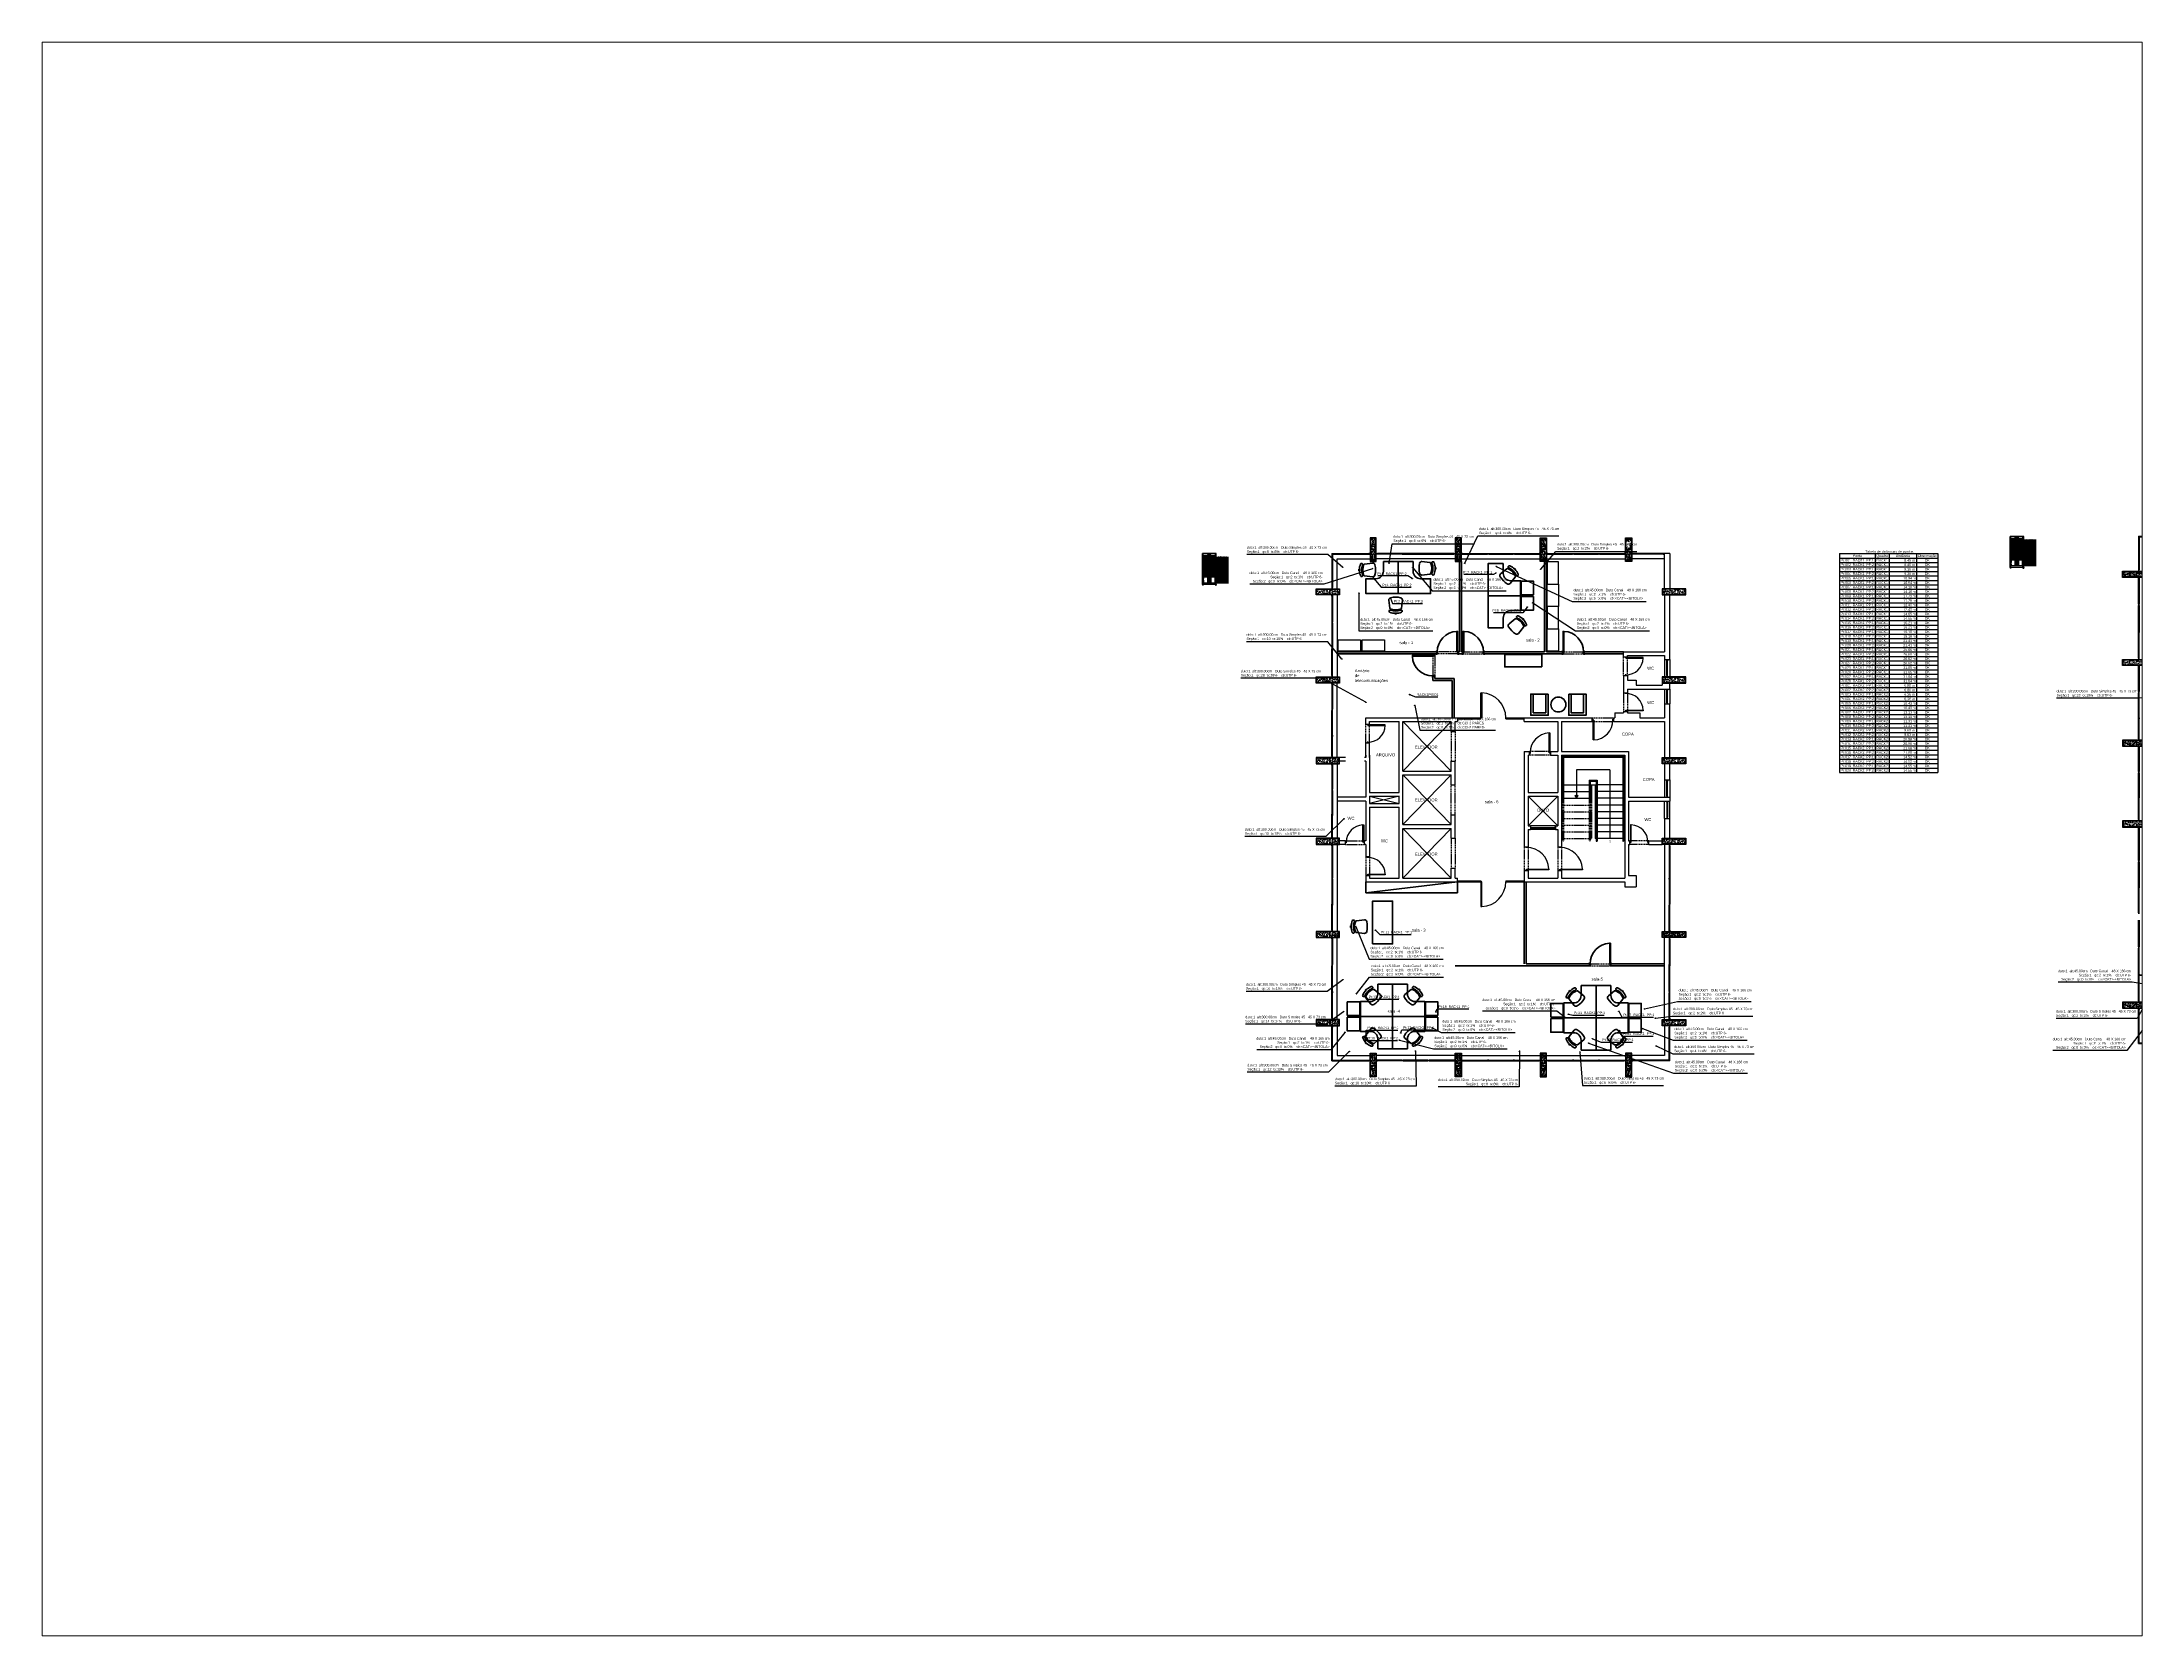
# Paper-space layout 'Layout2' of a CAD drawing. Header units: millimetres. Extents: x 26 to 231, y 20 to 176.
# The model-space entities are those that its viewports show. They can reach past a viewport. Long polylines and large blocks are cut down to what shows.
import ezdxf
from ezdxf.enums import TextEntityAlignment as Align

# ---------------------------------------------------------------- set-up
doc = ezdxf.new("R2010")
doc.units = ezdxf.units.MM
doc.linetypes.add('HIDDEN2', pattern=[0.1875, 0.125, -0.0625])
doc.linetypes.add('JIS_02_1.0', pattern=[2, 1, -1])
for name, color, linetype in [('AUXILIAR', 2, 'Continuous'), ('AUXILIAR_VIVO', 2, 'Continuous'), ('COTA', 1, 'Continuous'), ('CPCON_ESQUADRIAS', 2, 'Continuous'), ('CPCON_PAREDES', 5, 'Continuous'), ('HACTH ALV', 253, 'Continuous'), ('HATCH', 253, 'Continuous'), ('PAREDE_DRYWALL_VIVO', 40, 'Continuous'), ('TEXTO_VIVO', 7, 'Continuous'), ('VIVO_ESTRUTURA', 6, 'Continuous'), ('VIVO_PROJEÇÃO', 2, 'JIS_02_1.0')]:
    doc.layers.add(name, color=color, linetype=linetype)
for name, color, linetype, lineweight in [('DRYWALL', 3, 'Continuous', 35), ('ESQUADRIA', 2, 'Continuous', 40), ('MOB', 252, 'Continuous', 40)]:
    doc.layers.add(name, color=color, linetype=linetype, lineweight=lineweight)
doc.styles.add('CPCON', font='arial.ttf', dxfattribs={"height": 0.1})
doc.styles.add('REGULAR', font='arial.ttf')
doc.styles.add('style2', font='arial.ttf')
doc.dimstyles.new('COTA_50', dxfattribs={"dimscale": 0.5, "dimtxt": 0.16, "dimasz": 0.025, "dimexe": 0.09, "dimexo": 0.1, "dimgap": 0.08, "dimtad": 1, "dimzin": 4, "dimdsep": 46, "dimtxsty": 'REGULAR', "dimblk1": 'DOT2', "dimblk2": 'DOT2', "dimsah": 1, "dimcen": 0.05, "dimclrd": 10, "dimclre": 10, "dimclrt": 2, "dimadec": 0, "dimazin": 0, "dimtfac": 1, "dimtix": 1, "dimtmove": 2, "dimatfit": 3, "dimldrblk": 'DOT2', "dimfxl": 0.09, "dimtolj": 1, "dimtzin": 0, "dimlwd": -1, "dimlwe": -1, "dimarcsym": 0})

# ---------------------------------------------------------------- blocks, each defined once
blk = doc.blocks.new('P82')
at = {"layer": 'ESQUADRIA'}
for p, q in [((362.802, 206.585), (362.752, 206.585)), ((362.762, 206.685), (362.762, 206.675)), ((362.812, 206.685), (362.762, 206.685)), ((362.822, 206.675), (362.792, 206.675)), ((362.812, 206.595), (362.792, 206.595)), ((362.802, 206.585), (362.802, 206.595)), ((362.812, 206.685), (362.812, 206.675)), ((362.812, 206.625), (362.812, 206.595)), ((362.822, 206.625), (362.812, 206.625)), ((362.822, 206.675), (362.822, 206.625)), ((363.622, 206.675), (363.622, 206.625)), ((363.622, 206.675), (363.652, 206.675)), ((363.622, 206.625), (363.632, 206.625)), ((363.632, 206.685), (363.632, 206.675)), ((363.632, 206.685), (363.682, 206.685)), ((363.632, 206.625), (363.632, 206.595)), ((363.632, 206.595), (363.652, 206.595)), ((363.642, 206.585), (363.642, 206.595)), ((363.642, 206.585), (363.692, 206.585)), ((363.682, 206.685), (363.682, 206.675)), ((363.692, 206.585), (363.692, 206.595))]:
    blk.add_line(p, q, dxfattribs=at)
blk.add_lwpolyline([(363.632, 206.595), (363.602, 206.595), (363.602, 205.775), (363.632, 205.775)], close=True, dxfattribs=at)
at = {"layer": 'ESQUADRIA', "color": 1}
blk.add_arc((363.632, 206.595), 0.821, 179.99672, 267.16275, dxfattribs=at)
blk = doc.blocks.new('A$C2E206165')
at = {"layer": 'MOB'}
for p, q in [((0.033, 0.44), (0, 0.118)), ((0.24, 0.65), (0.24, 0.673)), ((0.24, 0.514), (0.24, 0.559)), ((0.303, 0.65), (0.303, 0.673)), ((0.303, 0.514), (0.303, 0.559)), ((0.509, 0.44), (0.542, 0.118))]:
    blk.add_line(p, q, dxfattribs=at)
for centre, radius, start, end in [((0.09, 0.11), 0.0903, 175.01481, 257.64998), ((0.047, 0.562), 0.0455, 111.94173, 291.94173), ((0.271, 0.005), 0.646, 68.05827, 111.94173), ((0.066, 0.437), 0.0327, 114.92003, 175.01481), ((0.271, -0.005), 0.52, 65.07997, 114.92003), ((0.271, 0.005), 0.555, 68.05827, 111.94173), ((0.271, 0.938), 0.938, 257.64998, 282.35002), ((0.271, -0.004), 0.677, 87.34078, 92.65922), ((0.453, 0.11), 0.0903, 282.35002, 4.98519), ((0.496, 0.562), 0.0455, 248.05827, 68.05827), ((0.477, 0.437), 0.0327, 4.98519, 65.07997)]:
    blk.add_arc(centre, radius, start, end, dxfattribs=at)
blk = doc.blocks.new('DOT2')
at = {"color": 0}
blk.add_line((1.15, 0), (-1.15, 0), dxfattribs=at)
blk.add_lwpolyline([(0, -1.15), (0, 1.15)], dxfattribs=at)
at = {"color": 2}
blk.add_circle((0, 0), 0.75, dxfattribs=at)
blk = doc.blocks.new('GR39924')
for p, q in [((550, 0), (0, 0)), ((0, -15), (0, 0)), ((550, -15), (550, 0)), ((550, -15), (0, -15)), ((0, -16.5), (0, -15)), ((0, -1249.5), (0, -16.5)), ((0, -16.5), (25, -16.5)), ((550, -16.5), (0, -16.5)), ((28.5, -1249.5), (28.5, -16.5)), ((521.5, -93.55), (28.5, -93.55)), ((32.95, -95.5), (42.05, -95.5)), ((32.95, -104.6), (32.95, -95.5)), ((42.05, -104.6), (32.95, -104.6)), ((32.95, -127.5), (42.05, -127.5)), ((32.95, -136.6), (32.95, -127.5)), ((42.05, -136.6), (32.95, -136.6)), ((32.95, -140.5), (42.05, -140.5)), ((32.95, -149.6), (32.95, -140.5)), ((42.05, -149.6), (32.95, -149.6)), ((32.95, -172.5), (42.05, -172.5)), ((32.95, -181.6), (32.95, -172.5)), ((42.05, -181.6), (32.95, -181.6)), ((32.95, -185.5), (42.05, -185.5)), ((32.95, -194.6), (32.95, -185.5)), ((42.05, -194.6), (32.95, -194.6)), ((32.95, -217.5), (42.05, -217.5)), ((32.95, -226.6), (32.95, -217.5)), ((42.05, -226.6), (32.95, -226.6)), ((32.95, -230.5), (42.05, -230.5)), ((32.95, -239.6), (32.95, -230.5)), ((42.05, -239.6), (32.95, -239.6)), ((32.95, -262.5), (42.05, -262.5)), ((32.95, -271.6), (32.95, -262.5)), ((42.05, -271.6), (32.95, -271.6)), ((32.95, -275.5), (42.05, -275.5)), ((32.95, -284.6), (32.95, -275.5)), ((42.05, -284.6), (32.95, -284.6)), ((32.95, -307.5), (42.05, -307.5)), ((32.95, -316.6), (32.95, -307.5)), ((42.05, -316.6), (32.95, -316.6)), ((32.95, -320.5), (42.05, -320.5)), ((32.95, -329.6), (32.95, -320.5)), ((42.05, -329.6), (32.95, -329.6)), ((32.95, -352.5), (42.05, -352.5)), ((32.95, -361.6), (32.95, -352.5)), ((42.05, -361.6), (32.95, -361.6)), ((32.95, -365.5), (42.05, -365.5)), ((32.95, -374.6), (32.95, -365.5)), ((42.05, -374.6), (32.95, -374.6)), ((32.95, -397.5), (42.05, -397.5)), ((32.95, -406.6), (32.95, -397.5)), ((42.05, -406.6), (32.95, -406.6)), ((32.95, -410.5), (42.05, -410.5)), ((32.95, -419.6), (32.95, -410.5)), ((42.05, -419.6), (32.95, -419.6)), ((32.95, -442.5), (42.05, -442.5)), ((32.95, -451.6), (32.95, -442.5)), ((42.05, -451.6), (32.95, -451.6)), ((32.95, -455.5), (42.05, -455.5)), ((32.95, -464.6), (32.95, -455.5)), ((42.05, -464.6), (32.95, -464.6)), ((32.95, -487.5), (42.05, -487.5)), ((32.95, -496.6), (32.95, -487.5)), ((42.05, -496.6), (32.95, -496.6)), ((32.95, -500.5), (42.05, -500.5)), ((32.95, -509.6), (32.95, -500.5)), ((42.05, -509.6), (32.95, -509.6)), ((32.95, -532.5), (42.05, -532.5)), ((32.95, -541.6), (32.95, -532.5)), ((42.05, -541.6), (32.95, -541.6)), ((32.95, -545.5), (42.05, -545.5)), ((32.95, -554.6), (32.95, -545.5)), ((42.05, -554.6), (32.95, -554.6)), ((32.95, -577.5), (42.05, -577.5)), ((32.95, -586.6), (32.95, -577.5)), ((42.05, -586.6), (32.95, -586.6)), ((32.95, -590.5), (42.05, -590.5)), ((32.95, -599.6), (32.95, -590.5)), ((42.05, -599.6), (32.95, -599.6)), ((32.95, -622.5), (42.05, -622.5)), ((32.95, -631.6), (32.95, -622.5)), ((42.05, -631.6), (32.95, -631.6)), ((32.95, -635.5), (42.05, -635.5)), ((32.95, -644.6), (32.95, -635.5)), ((42.05, -644.6), (32.95, -644.6)), ((32.95, -667.5), (42.05, -667.5)), ((32.95, -676.6), (32.95, -667.5)), ((42.05, -676.6), (32.95, -676.6)), ((32.95, -680.5), (42.05, -680.5)), ((32.95, -689.6), (32.95, -680.5)), ((42.05, -689.6), (32.95, -689.6)), ((32.95, -712.5), (42.05, -712.5)), ((32.95, -721.6), (32.95, -712.5)), ((42.05, -721.6), (32.95, -721.6)), ((32.95, -725.5), (42.05, -725.5)), ((32.95, -734.6), (32.95, -725.5)), ((42.05, -734.6), (32.95, -734.6)), ((32.95, -757.5), (42.05, -757.5)), ((32.95, -766.6), (32.95, -757.5)), ((42.05, -766.6), (32.95, -766.6)), ((32.95, -770.5), (42.05, -770.5)), ((32.95, -779.6), (32.95, -770.5)), ((42.05, -779.6), (32.95, -779.6)), ((32.95, -802.5), (42.05, -802.5)), ((32.95, -811.6), (32.95, -802.5)), ((42.05, -811.6), (32.95, -811.6)), ((32.95, -815.5), (42.05, -815.5)), ((32.95, -824.6), (32.95, -815.5)), ((42.05, -824.6), (32.95, -824.6)), ((42.05, -95.5), (42.05, -104.6)), ((42.05, -127.5), (42.05, -136.6)), ((42.05, -140.5), (42.05, -149.6)), ((42.05, -172.5), (42.05, -181.6)), ((42.05, -185.5), (42.05, -194.6)), ((42.05, -217.5), (42.05, -226.6)), ((42.05, -230.5), (42.05, -239.6)), ((42.05, -262.5), (42.05, -271.6)), ((42.05, -275.5), (42.05, -284.6)), ((42.05, -307.5), (42.05, -316.6)), ((42.05, -320.5), (42.05, -329.6)), ((42.05, -352.5), (42.05, -361.6)), ((42.05, -365.5), (42.05, -374.6)), ((42.05, -397.5), (42.05, -406.6)), ((42.05, -410.5), (42.05, -419.6)), ((42.05, -442.5), (42.05, -451.6)), ((42.05, -455.5), (42.05, -464.6)), ((42.05, -487.5), (42.05, -496.6)), ((42.05, -500.5), (42.05, -509.6)), ((42.05, -532.5), (42.05, -541.6)), ((42.05, -545.5), (42.05, -554.6)), ((42.05, -577.5), (42.05, -586.6)), ((42.05, -590.5), (42.05, -599.6)), ((42.05, -622.5), (42.05, -631.6)), ((42.05, -635.5), (42.05, -644.6)), ((42.05, -667.5), (42.05, -676.6)), ((42.05, -680.5), (42.05, -689.6)), ((42.05, -712.5), (42.05, -721.6)), ((42.05, -725.5), (42.05, -734.6)), ((42.05, -757.5), (42.05, -766.6)), ((42.05, -770.5), (42.05, -779.6)), ((42.05, -802.5), (42.05, -811.6)), ((42.05, -815.5), (42.05, -824.6)), ((45, -1173.55), (45, -93.9)), ((212, -85.05), (212, -45.05)), ((338, -45.05), (212, -45.05)), ((338, -85.05), (212, -85.05)), ((338, -85.05), (338, -45.05)), ((505, -1173.55), (505, -93.9)), ((517.05, -95.5), (507.95, -95.5)), ((507.95, -95.5), (507.95, -104.6)), ((507.95, -104.6), (517.05, -104.6)), ((517.05, -127.5), (507.95, -127.5)), ((507.95, -127.5), (507.95, -136.6)), ((507.95, -136.6), (517.05, -136.6)), ((517.05, -140.5), (507.95, -140.5)), ((507.95, -140.5), (507.95, -149.6)), ((507.95, -149.6), (517.05, -149.6)), ((517.05, -172.5), (507.95, -172.5)), ((507.95, -172.5), (507.95, -181.6)), ((507.95, -181.6), (517.05, -181.6)), ((517.05, -185.5), (507.95, -185.5)), ((507.95, -185.5), (507.95, -194.6)), ((507.95, -194.6), (517.05, -194.6)), ((517.05, -217.5), (507.95, -217.5)), ((507.95, -217.5), (507.95, -226.6)), ((507.95, -226.6), (517.05, -226.6)), ((517.05, -230.5), (507.95, -230.5)), ((507.95, -230.5), (507.95, -239.6)), ((507.95, -239.6), (517.05, -239.6)), ((517.05, -262.5), (507.95, -262.5)), ((507.95, -262.5), (507.95, -271.6)), ((507.95, -271.6), (517.05, -271.6)), ((517.05, -275.5), (507.95, -275.5)), ((507.95, -275.5), (507.95, -284.6)), ((507.95, -284.6), (517.05, -284.6)), ((517.05, -307.5), (507.95, -307.5)), ((507.95, -307.5), (507.95, -316.6)), ((507.95, -316.6), (517.05, -316.6)), ((517.05, -320.5), (507.95, -320.5)), ((507.95, -320.5), (507.95, -329.6)), ((507.95, -329.6), (517.05, -329.6)), ((517.05, -352.5), (507.95, -352.5)), ((507.95, -352.5), (507.95, -361.6)), ((507.95, -361.6), (517.05, -361.6)), ((517.05, -365.5), (507.95, -365.5)), ((507.95, -365.5), (507.95, -374.6)), ((507.95, -374.6), (517.05, -374.6)), ((517.05, -397.5), (507.95, -397.5)), ((507.95, -397.5), (507.95, -406.6)), ((507.95, -406.6), (517.05, -406.6)), ((517.05, -410.5), (507.95, -410.5)), ((507.95, -410.5), (507.95, -419.6)), ((507.95, -419.6), (517.05, -419.6)), ((517.05, -442.5), (507.95, -442.5)), ((507.95, -442.5), (507.95, -451.6)), ((507.95, -451.6), (517.05, -451.6)), ((517.05, -455.5), (507.95, -455.5)), ((507.95, -455.5), (507.95, -464.6)), ((507.95, -464.6), (517.05, -464.6)), ((517.05, -487.5), (507.95, -487.5)), ((507.95, -487.5), (507.95, -496.6)), ((507.95, -496.6), (517.05, -496.6)), ((517.05, -500.5), (507.95, -500.5)), ((507.95, -500.5), (507.95, -509.6)), ((507.95, -509.6), (517.05, -509.6)), ((517.05, -532.5), (507.95, -532.5)), ((507.95, -532.5), (507.95, -541.6)), ((507.95, -541.6), (517.05, -541.6)), ((517.05, -545.5), (507.95, -545.5)), ((507.95, -545.5), (507.95, -554.6)), ((507.95, -554.6), (517.05, -554.6)), ((517.05, -577.5), (507.95, -577.5)), ((507.95, -577.5), (507.95, -586.6)), ((507.95, -586.6), (517.05, -586.6)), ((517.05, -590.5), (507.95, -590.5)), ((507.95, -590.5), (507.95, -599.6)), ((507.95, -599.6), (517.05, -599.6)), ((517.05, -622.5), (507.95, -622.5)), ((507.95, -622.5), (507.95, -631.6)), ((507.95, -631.6), (517.05, -631.6)), ((517.05, -635.5), (507.95, -635.5)), ((507.95, -635.5), (507.95, -644.6)), ((507.95, -644.6), (517.05, -644.6)), ((517.05, -667.5), (507.95, -667.5)), ((507.95, -667.5), (507.95, -676.6)), ((507.95, -676.6), (517.05, -676.6)), ((517.05, -680.5), (507.95, -680.5)), ((507.95, -680.5), (507.95, -689.6)), ((507.95, -689.6), (517.05, -689.6)), ((517.05, -712.5), (507.95, -712.5)), ((507.95, -712.5), (507.95, -721.6)), ((507.95, -721.6), (517.05, -721.6)), ((517.05, -725.5), (507.95, -725.5)), ((507.95, -725.5), (507.95, -734.6)), ((507.95, -734.6), (517.05, -734.6)), ((517.05, -757.5), (507.95, -757.5)), ((507.95, -757.5), (507.95, -766.6)), ((507.95, -766.6), (517.05, -766.6)), ((517.05, -770.5), (507.95, -770.5)), ((507.95, -770.5), (507.95, -779.6)), ((507.95, -779.6), (517.05, -779.6)), ((517.05, -802.5), (507.95, -802.5)), ((507.95, -802.5), (507.95, -811.6)), ((507.95, -811.6), (517.05, -811.6)), ((517.05, -815.5), (507.95, -815.5)), ((507.95, -815.5), (507.95, -824.6)), ((507.95, -824.6), (517.05, -824.6)), ((517.05, -104.6), (517.05, -95.5)), ((517.05, -136.6), (517.05, -127.5)), ((517.05, -149.6), (517.05, -140.5)), ((517.05, -181.6), (517.05, -172.5)), ((517.05, -194.6), (517.05, -185.5)), ((517.05, -226.6), (517.05, -217.5)), ((517.05, -239.6), (517.05, -230.5)), ((517.05, -271.6), (517.05, -262.5)), ((517.05, -284.6), (517.05, -275.5)), ((517.05, -316.6), (517.05, -307.5)), ((517.05, -329.6), (517.05, -320.5)), ((517.05, -361.6), (517.05, -352.5)), ((517.05, -374.6), (517.05, -365.5)), ((517.05, -406.6), (517.05, -397.5)), ((517.05, -419.6), (517.05, -410.5)), ((517.05, -451.6), (517.05, -442.5)), ((517.05, -464.6), (517.05, -455.5)), ((517.05, -496.6), (517.05, -487.5)), ((517.05, -509.6), (517.05, -500.5)), ((517.05, -541.6), (517.05, -532.5)), ((517.05, -554.6), (517.05, -545.5)), ((517.05, -586.6), (517.05, -577.5)), ((517.05, -599.6), (517.05, -590.5)), ((517.05, -631.6), (517.05, -622.5)), ((517.05, -644.6), (517.05, -635.5)), ((517.05, -676.6), (517.05, -667.5)), ((517.05, -689.6), (517.05, -680.5)), ((517.05, -721.6), (517.05, -712.5)), ((517.05, -734.6), (517.05, -725.5)), ((517.05, -766.6), (517.05, -757.5)), ((517.05, -779.6), (517.05, -770.5)), ((517.05, -811.6), (517.05, -802.5)), ((517.05, -824.6), (517.05, -815.5)), ((521.5, -1249.5), (521.5, -16.5)), ((550, -16.5), (525, -16.5)), ((550, -16.5), (550, -15)), ((550, -1249.5), (550, -16.5)), ((0, -1249.5), (30, -1249.5)), ((550, -1249.5), (0, -1249.5)), ((0, -1249.5), (0, -1251)), ((550, -1251), (0, -1251)), ((1, -1251), (1, -1270.5)), ((29, -1270.5), (1, -1270.5)), ((1.5, -1271), (1, -1270.5)), ((28.5, -1271), (1.5, -1271)), ((28.5, -1173.55), (521.5, -1173.55)), ((29, -1270.5), (28.5, -1271)), ((29, -1251), (29, -1270.5)), ((32.95, -847.5), (42.05, -847.5)), ((32.95, -856.6), (32.95, -847.5)), ((42.05, -856.6), (32.95, -856.6)), ((32.95, -860.5), (42.05, -860.5)), ((32.95, -869.6), (32.95, -860.5)), ((42.05, -869.6), (32.95, -869.6)), ((32.95, -892.5), (42.05, -892.5)), ((32.95, -901.6), (32.95, -892.5)), ((42.05, -901.6), (32.95, -901.6)), ((32.95, -905.5), (42.05, -905.5)), ((32.95, -914.6), (32.95, -905.5)), ((42.05, -914.6), (32.95, -914.6)), ((32.95, -937.5), (42.05, -937.5)), ((32.95, -946.6), (32.95, -937.5)), ((42.05, -946.6), (32.95, -946.6)), ((32.95, -950.5), (42.05, -950.5)), ((32.95, -959.6), (32.95, -950.5)), ((42.05, -959.6), (32.95, -959.6)), ((32.95, -982.5), (42.05, -982.5)), ((32.95, -991.6), (32.95, -982.5)), ((42.05, -991.6), (32.95, -991.6)), ((32.95, -995.5), (42.05, -995.5)), ((32.95, -1004.6), (32.95, -995.5)), ((42.05, -1004.6), (32.95, -1004.6)), ((32.95, -1027.5), (42.05, -1027.5)), ((32.95, -1036.6), (32.95, -1027.5)), ((42.05, -1036.6), (32.95, -1036.6)), ((32.95, -1040.5), (42.05, -1040.5)), ((32.95, -1049.6), (32.95, -1040.5)), ((42.05, -1049.6), (32.95, -1049.6)), ((32.95, -1072.5), (42.05, -1072.5)), ((32.95, -1081.6), (32.95, -1072.5)), ((42.05, -1081.6), (32.95, -1081.6)), ((32.95, -1085.5), (42.05, -1085.5)), ((32.95, -1094.6), (32.95, -1085.5)), ((42.05, -1094.6), (32.95, -1094.6)), ((32.95, -1116.25), (42.05, -1116.25)), ((32.95, -1125.35), (32.95, -1116.25)), ((42.05, -1125.35), (32.95, -1125.35)), ((32.95, -1129.25), (42.05, -1129.25)), ((32.95, -1138.35), (32.95, -1129.25)), ((42.05, -1138.35), (32.95, -1138.35)), ((32.95, -1162.5), (42.05, -1162.5)), ((32.95, -1171.6), (32.95, -1162.5)), ((42.05, -1171.6), (32.95, -1171.6)), ((42.05, -847.5), (42.05, -856.6)), ((42.05, -860.5), (42.05, -869.6)), ((42.05, -892.5), (42.05, -901.6)), ((42.05, -905.5), (42.05, -914.6)), ((42.05, -937.5), (42.05, -946.6)), ((42.05, -950.5), (42.05, -959.6)), ((42.05, -982.5), (42.05, -991.6)), ((42.05, -995.5), (42.05, -1004.6)), ((42.05, -1027.5), (42.05, -1036.6)), ((42.05, -1040.5), (42.05, -1049.6)), ((42.05, -1072.5), (42.05, -1081.6)), ((42.05, -1085.5), (42.05, -1094.6)), ((42.05, -1116.25), (42.05, -1125.35)), ((42.05, -1129.25), (42.05, -1138.35)), ((42.05, -1162.5), (42.05, -1171.6)), ((517.05, -847.5), (507.95, -847.5)), ((507.95, -847.5), (507.95, -856.6)), ((507.95, -856.6), (517.05, -856.6)), ((517.05, -860.5), (507.95, -860.5)), ((507.95, -860.5), (507.95, -869.6)), ((507.95, -869.6), (517.05, -869.6)), ((517.05, -892.5), (507.95, -892.5)), ((507.95, -892.5), (507.95, -901.6)), ((507.95, -901.6), (517.05, -901.6)), ((517.05, -905.5), (507.95, -905.5)), ((507.95, -905.5), (507.95, -914.6)), ((507.95, -914.6), (517.05, -914.6)), ((517.05, -937.5), (507.95, -937.5)), ((507.95, -937.5), (507.95, -946.6)), ((507.95, -946.6), (517.05, -946.6)), ((517.05, -950.5), (507.95, -950.5)), ((507.95, -950.5), (507.95, -959.6)), ((507.95, -959.6), (517.05, -959.6)), ((517.05, -982.5), (507.95, -982.5)), ((507.95, -982.5), (507.95, -991.6)), ((507.95, -991.6), (517.05, -991.6)), ((517.05, -995.5), (507.95, -995.5)), ((507.95, -995.5), (507.95, -1004.6)), ((507.95, -1004.6), (517.05, -1004.6)), ((517.05, -1027.5), (507.95, -1027.5)), ((507.95, -1027.5), (507.95, -1036.6)), ((507.95, -1036.6), (517.05, -1036.6)), ((517.05, -1040.5), (507.95, -1040.5)), ((507.95, -1040.5), (507.95, -1049.6)), ((507.95, -1049.6), (517.05, -1049.6)), ((517.05, -1072.5), (507.95, -1072.5)), ((507.95, -1072.5), (507.95, -1081.6)), ((507.95, -1081.6), (517.05, -1081.6)), ((517.05, -1085.5), (507.95, -1085.5)), ((507.95, -1085.5), (507.95, -1094.6)), ((507.95, -1094.6), (517.05, -1094.6)), ((517.05, -1116.25), (507.95, -1116.25)), ((507.95, -1116.25), (507.95, -1125.35)), ((507.95, -1125.35), (517.05, -1125.35)), ((517.05, -1129.25), (507.95, -1129.25)), ((507.95, -1129.25), (507.95, -1138.35)), ((507.95, -1138.35), (517.05, -1138.35)), ((517.05, -1162.5), (507.95, -1162.5)), ((507.95, -1162.5), (507.95, -1171.6)), ((507.95, -1171.6), (517.05, -1171.6)), ((517.05, -856.6), (517.05, -847.5)), ((517.05, -869.6), (517.05, -860.5)), ((517.05, -901.6), (517.05, -892.5)), ((517.05, -914.6), (517.05, -905.5)), ((517.05, -946.6), (517.05, -937.5)), ((517.05, -959.6), (517.05, -950.5)), ((517.05, -991.6), (517.05, -982.5)), ((517.05, -1004.6), (517.05, -995.5)), ((517.05, -1036.6), (517.05, -1027.5)), ((517.05, -1049.6), (517.05, -1040.5)), ((517.05, -1081.6), (517.05, -1072.5)), ((517.05, -1094.6), (517.05, -1085.5)), ((517.05, -1125.35), (517.05, -1116.25)), ((517.05, -1138.35), (517.05, -1129.25)), ((517.05, -1171.6), (517.05, -1162.5)), ((550, -1249.5), (520, -1249.5)), ((521, -1251), (521, -1270.5)), ((521, -1251), (549, -1251)), ((521, -1270.5), (549, -1270.5)), ((521, -1270.5), (521.5, -1271)), ((521.5, -1271), (548.5, -1271)), ((548.5, -1271), (549, -1270.5)), ((549, -1251), (549, -1270.5)), ((550, -1249.5), (550, -1251))]:
    blk.add_line(p, q)
for centre in [(207, -65.05), (343, -65.05)]:
    blk.add_circle(centre, 1.25)
blk = doc.blocks.new('Painel Fechamento 1U')
h = blk.add_hatch(color=256)
h.paths.add_polyline_path([(23, -5), (23, -40), (470, -40), (470, -5)])
h.paths.add_polyline_path([(467, -8), (467, -37), (26, -37), (26, -8)], flags=16)
for p, q in [((493, 0), (0, 0)), ((0, 0), (0, -45)), ((493, -45), (0, -45)), ((493, -45), (493, 0))]:
    blk.add_line(p, q)
for points in [[(5, -4), (5, -9, 0.156005), (7, -11), (11, -11, 0.156005), (13, -9), (13, -4, 0.156005), (11, -3), (7, -3, 0.156005)], [(5, -36), (5, -41, 0.156005), (7, -43), (11, -43, 0.156005), (13, -41), (13, -36, 0.156005), (11, -35), (7, -35, 0.156005)], [(480, -4), (480, -9, 0.156005), (482, -11), (486, -11, 0.156005), (488, -9), (488, -4, 0.156005), (486, -3), (482, -3, 0.156005)], [(480, -36), (480, -41, 0.156005), (482, -43), (486, -43, 0.156005), (488, -41), (488, -36, 0.156005), (486, -35), (482, -35, 0.156005)]]:
    blk.add_lwpolyline(points, format="xyb", close=True)
for points in [[(23, -40), (470, -40), (470, -5), (23, -5)], [(26, -37), (467, -37), (467, -8), (26, -8)]]:
    blk.add_lwpolyline(points, close=True)
blk = doc.blocks.new('376')
blk.add_blockref('Painel Fechamento 1U', (0, 0))
blk = doc.blocks.new('Patch Panel 24 Portas')
h = blk.add_hatch(color=256)
h.paths.add_polyline_path([(38, -2), (38, -10), (50, -10), (50, -2)])
h.paths.add_polyline_path([(66, -10), (66, -2), (54, -2), (54, -10)])
h.paths.add_polyline_path([(83, -10), (83, -2), (71, -2), (71, -10)])
h.paths.add_polyline_path([(98, -10), (98, -2), (86, -2), (86, -10)])
h.paths.add_polyline_path([(115, -10), (115, -2), (103, -2), (103, -10)])
h.paths.add_polyline_path([(131, -10), (131, -2), (119, -2), (119, -10)])
h.paths.add_polyline_path([(147, -10), (147, -2), (135, -2), (135, -10)])
h.paths.add_polyline_path([(151, -2), (151, -10), (163, -10), (163, -2)])
h.paths.add_polyline_path([(195, -10), (195, -2), (183, -2), (183, -10)])
h.paths.add_polyline_path([(199, -10), (212, -10), (212, -2), (199, -2)])
h.paths.add_polyline_path([(216, -10), (228, -10), (228, -2), (216, -2)])
h.paths.add_polyline_path([(231, -2), (231, -10), (244, -10), (244, -2)])
h.paths.add_polyline_path([(248, -2), (248, -10), (260, -10), (260, -2)])
h.paths.add_polyline_path([(277, -2), (264, -2), (264, -10), (277, -10)])
h.paths.add_polyline_path([(280, -2), (280, -10), (292, -10), (292, -2)])
h.paths.add_polyline_path([(296, -10), (309, -10), (309, -2), (296, -2)])
h.paths.add_polyline_path([(330, -2), (330, -10), (343, -10), (343, -2)])
h.paths.add_polyline_path([(359, -2), (347, -2), (347, -10), (359, -10)])
h.paths.add_polyline_path([(375, -2), (363, -2), (363, -10), (375, -10)])
h.paths.add_polyline_path([(379, -2), (379, -10), (391, -10), (391, -2)])
h.paths.add_polyline_path([(395, -2), (395, -10), (407, -10), (407, -2)])
h.paths.add_polyline_path([(411, -2), (411, -10), (424, -10), (424, -2)])
h.paths.add_polyline_path([(427, -2), (427, -10), (439, -10), (439, -2)])
h.paths.add_polyline_path([(444, -2), (444, -10), (456, -10), (456, -2)])
at = {"color": 7}
for p, q in [((36, -42), (36, -32)), ((36, -32), (165, -32)), ((36, -42), (165, -42)), ((165, -42), (165, -32)), ((182, -42), (182, -32)), ((311, -32), (182, -32)), ((311, -42), (182, -42)), ((311, -42), (311, -32)), ((328, -42), (328, -32)), ((328, -32), (458, -32)), ((328, -42), (458, -42)), ((458, -42), (458, -32))]:
    blk.add_line(p, q, dxfattribs=at)
for p, q in [((52, -42), (52, -32)), ((68, -42), (68, -32)), ((85, -42), (85, -32)), ((101, -42), (101, -32)), ((117, -42), (117, -32)), ((133, -42), (133, -32)), ((149, -42), (149, -32)), ((198, -42), (198, -32)), ((214, -42), (214, -32)), ((231, -42), (231, -32)), ((247, -42), (247, -32)), ((263, -42), (263, -32)), ((279, -42), (279, -32)), ((295, -42), (295, -32)), ((345, -42), (345, -32)), ((361, -42), (361, -32)), ((377, -42), (377, -32)), ((393, -42), (393, -32)), ((409, -42), (409, -32)), ((425, -42), (425, -32)), ((442, -42), (442, -32))]:
    blk.add_line(p, q)
blk.add_lwpolyline([(0, -45), (493, -45), (493, 0), (0, 0)], close=True)
for points in [[(5, -4), (5, -9, 0.156005), (7, -10), (11, -10, 0.156005), (13, -9), (13, -4, 0.156005), (11, -2), (7, -2, 0.156005)], [(5, -36), (5, -41, 0.156005), (7, -42), (11, -42, 0.156005), (13, -41), (13, -36, 0.156005), (11, -34), (7, -34, 0.156005)], [(480, -4), (480, -9, 0.156005), (482, -10), (486, -10, 0.156005), (488, -9), (488, -4, 0.156005), (486, -2), (482, -2, 0.156005)], [(480, -36), (480, -41, 0.156005), (482, -42), (486, -42, 0.156005), (488, -41), (488, -36, 0.156005), (486, -34), (482, -34, 0.156005)]]:
    blk.add_lwpolyline(points, format="xyb", close=True)
at = {"color": 253, "linetype": 'Continuous'}
for points in [[(36, -31), (165, -31), (165, -14), (36, -14)], [(311, -31), (182, -31), (182, -14), (311, -14)], [(329, -31), (458, -31), (458, -14), (329, -14)]]:
    blk.add_lwpolyline(points, close=True, dxfattribs=at)
at = {"color": 7, "linetype": 'Continuous'}
for points in [[(38, -10), (50, -10), (50, -2), (38, -2)], [(47, -27), (50, -27), (50, -20), (48, -20), (48, -23), (48, -23), (48, -20), (47, -20), (47, -23), (47, -23), (47, -20), (46, -20), (46, -23), (46, -23), (46, -20), (45, -20), (45, -23), (45, -23), (45, -20), (44, -20), (44, -23), (44, -23), (44, -20), (43, -20), (43, -23), (43, -23), (43, -20), (42, -20), (42, -23), (42, -23), (42, -20), (41, -20), (41, -23), (41, -23), (41, -20), (38, -20), (38, -27), (41, -27), (41, -25), (47, -25)], [(41, -25), (41, -29), (42, -29), (42, -30), (46, -30), (46, -29), (47, -29), (47, -25)], [(54, -10), (66, -10), (66, -2), (54, -2)], [(64, -27), (67, -27), (67, -20), (64, -20), (64, -23), (64, -23), (64, -20), (63, -20), (63, -23), (63, -23), (63, -20), (62, -20), (62, -23), (62, -23), (62, -20), (61, -20), (61, -23), (61, -23), (61, -20), (60, -20), (60, -23), (60, -23), (60, -20), (59, -20), (59, -23), (59, -23), (59, -20), (58, -20), (58, -23), (58, -23), (58, -20), (57, -20), (57, -23), (57, -23), (57, -20), (54, -20), (54, -27), (57, -27), (57, -25), (64, -25)], [(57, -25), (57, -29), (58, -29), (58, -30), (62, -30), (62, -29), (64, -29), (64, -25)], [(79, -27), (83, -27), (83, -20), (80, -20), (80, -23), (80, -23), (80, -20), (79, -20), (79, -23), (79, -23), (79, -20), (78, -20), (78, -23), (78, -23), (78, -20), (77, -20), (77, -23), (77, -23), (77, -20), (76, -20), (76, -23), (76, -23), (76, -20), (75, -20), (75, -23), (75, -23), (75, -20), (74, -20), (74, -23), (74, -23), (74, -20), (73, -20), (73, -23), (73, -23), (73, -20), (70, -20), (70, -27), (73, -27), (73, -25), (79, -25)], [(71, -10), (83, -10), (83, -2), (71, -2)], [(73, -25), (73, -29), (74, -29), (74, -30), (78, -30), (78, -29), (79, -29), (79, -25)], [(86, -10), (98, -10), (98, -2), (86, -2)], [(96, -27), (99, -27), (99, -20), (96, -20), (96, -23), (96, -23), (96, -20), (95, -20), (95, -23), (95, -23), (95, -20), (94, -20), (94, -23), (94, -23), (94, -20), (93, -20), (93, -23), (93, -23), (93, -20), (92, -20), (92, -23), (92, -23), (92, -20), (91, -20), (91, -23), (91, -23), (91, -20), (90, -20), (90, -23), (90, -23), (90, -20), (89, -20), (89, -23), (89, -23), (89, -20), (86, -20), (86, -27), (89, -27), (89, -25), (96, -25)], [(89, -25), (89, -29), (91, -29), (91, -30), (94, -30), (94, -29), (96, -29), (96, -25)], [(112, -27), (115, -27), (115, -20), (113, -20), (113, -23), (112, -23), (112, -20), (112, -20), (112, -23), (111, -23), (111, -20), (111, -20), (111, -23), (110, -23), (110, -20), (110, -20), (110, -23), (109, -23), (109, -20), (109, -20), (109, -23), (108, -23), (108, -20), (108, -20), (108, -23), (107, -23), (107, -20), (106, -20), (106, -23), (106, -23), (106, -20), (105, -20), (105, -23), (105, -23), (105, -20), (102, -20), (102, -27), (105, -27), (105, -25), (112, -25)], [(103, -10), (115, -10), (115, -2), (103, -2)], [(105, -25), (105, -29), (107, -29), (107, -30), (111, -30), (111, -29), (112, -29), (112, -25)], [(119, -10), (131, -10), (131, -2), (119, -2)], [(128, -27), (131, -27), (131, -20), (129, -20), (129, -23), (128, -23), (128, -20), (128, -20), (128, -23), (127, -23), (127, -20), (127, -20), (127, -23), (126, -23), (126, -20), (126, -20), (126, -23), (125, -23), (125, -20), (125, -20), (125, -23), (124, -23), (124, -20), (124, -20), (124, -23), (123, -23), (123, -20), (123, -20), (123, -23), (122, -23), (122, -20), (122, -20), (122, -23), (121, -23), (121, -20), (119, -20), (119, -27), (122, -27), (122, -25), (128, -25)], [(122, -25), (122, -29), (123, -29), (123, -30), (127, -30), (127, -29), (128, -29), (128, -25)], [(135, -10), (147, -10), (147, -2), (135, -2)], [(144, -27), (147, -27), (147, -20), (145, -20), (145, -23), (145, -23), (145, -20), (144, -20), (144, -23), (144, -23), (144, -20), (143, -20), (143, -23), (143, -23), (143, -20), (142, -20), (142, -23), (142, -23), (142, -20), (141, -20), (141, -23), (140, -23), (140, -20), (140, -20), (140, -23), (139, -23), (139, -20), (139, -20), (139, -23), (138, -23), (138, -20), (138, -20), (138, -23), (137, -23), (137, -20), (135, -20), (135, -27), (138, -27), (138, -25), (144, -25)], [(138, -25), (138, -29), (139, -29), (139, -30), (143, -30), (143, -29), (144, -29), (144, -25)], [(151, -10), (163, -10), (163, -2), (151, -2)], [(160, -27), (164, -27), (164, -20), (161, -20), (161, -23), (161, -23), (161, -20), (160, -20), (160, -23), (160, -23), (160, -20), (159, -20), (159, -23), (159, -23), (159, -20), (158, -20), (158, -23), (158, -23), (158, -20), (157, -20), (157, -23), (157, -23), (157, -20), (156, -20), (156, -23), (156, -23), (156, -20), (155, -20), (155, -23), (155, -23), (155, -20), (154, -20), (154, -23), (154, -23), (154, -20), (151, -20), (151, -27), (154, -27), (154, -25), (160, -25)], [(154, -25), (154, -29), (155, -29), (155, -30), (159, -30), (159, -29), (160, -29), (160, -25)], [(183, -10), (195, -10), (195, -2), (183, -2)], [(187, -27), (184, -27), (184, -20), (186, -20), (186, -23), (187, -23), (187, -20), (187, -20), (187, -23), (188, -23), (188, -20), (188, -20), (188, -23), (189, -23), (189, -20), (189, -20), (189, -23), (190, -23), (190, -20), (190, -20), (190, -23), (191, -23), (191, -20), (191, -20), (191, -23), (192, -23), (192, -20), (192, -20), (192, -23), (193, -23), (193, -20), (193, -20), (193, -23), (194, -23), (194, -20), (196, -20), (196, -27), (193, -27), (193, -25), (187, -25)], [(193, -25), (193, -29), (192, -29), (192, -30), (188, -30), (188, -29), (187, -29), (187, -25)], [(199, -10), (212, -10), (212, -2), (199, -2)], [(203, -27), (200, -27), (200, -20), (202, -20), (202, -23), (203, -23), (203, -20), (203, -20), (203, -23), (204, -23), (204, -20), (204, -20), (204, -23), (205, -23), (205, -20), (205, -20), (205, -23), (206, -23), (206, -20), (206, -20), (206, -23), (207, -23), (207, -20), (208, -20), (208, -23), (208, -23), (208, -20), (209, -20), (209, -23), (209, -23), (209, -20), (210, -20), (210, -23), (210, -23), (210, -20), (213, -20), (213, -27), (210, -27), (210, -25), (203, -25)], [(210, -25), (210, -29), (208, -29), (208, -30), (204, -30), (204, -29), (203, -29), (203, -25)], [(216, -10), (228, -10), (228, -2), (216, -2)], [(219, -27), (216, -27), (216, -20), (219, -20), (219, -23), (219, -23), (219, -20), (220, -20), (220, -23), (220, -23), (220, -20), (221, -20), (221, -23), (221, -23), (221, -20), (222, -20), (222, -23), (222, -23), (222, -20), (223, -20), (223, -23), (223, -23), (223, -20), (224, -20), (224, -23), (224, -23), (224, -20), (225, -20), (225, -23), (225, -23), (225, -20), (226, -20), (226, -23), (226, -23), (226, -20), (229, -20), (229, -27), (226, -27), (226, -25), (219, -25)], [(226, -25), (226, -29), (225, -29), (225, -30), (221, -30), (221, -29), (219, -29), (219, -25)], [(231, -10), (244, -10), (244, -2), (231, -2)], [(236, -27), (233, -27), (233, -20), (235, -20), (235, -23), (235, -23), (235, -20), (236, -20), (236, -23), (236, -23), (236, -20), (237, -20), (237, -23), (237, -23), (237, -20), (238, -20), (238, -23), (238, -23), (238, -20), (239, -20), (239, -23), (239, -23), (239, -20), (240, -20), (240, -23), (240, -23), (240, -20), (241, -20), (241, -23), (242, -23), (242, -20), (242, -20), (242, -23), (243, -23), (243, -20), (245, -20), (245, -27), (242, -27), (242, -25), (236, -25)], [(242, -25), (242, -29), (241, -29), (241, -30), (237, -30), (237, -29), (236, -29), (236, -25)], [(248, -10), (260, -10), (260, -2), (248, -2)], [(252, -27), (249, -27), (249, -20), (251, -20), (251, -23), (252, -23), (252, -20), (252, -20), (252, -23), (253, -23), (253, -20), (253, -20), (253, -23), (254, -23), (254, -20), (254, -20), (254, -23), (255, -23), (255, -20), (255, -20), (255, -23), (256, -23), (256, -20), (256, -20), (256, -23), (257, -23), (257, -20), (257, -20), (257, -23), (258, -23), (258, -20), (258, -20), (258, -23), (259, -23), (259, -20), (261, -20), (261, -27), (258, -27), (258, -25), (252, -25)], [(258, -25), (258, -29), (257, -29), (257, -30), (253, -30), (253, -29), (252, -29), (252, -25)], [(264, -10), (277, -10), (277, -2), (264, -2)], [(268, -27), (265, -27), (265, -20), (267, -20), (267, -23), (268, -23), (268, -20), (268, -20), (268, -23), (269, -23), (269, -20), (269, -20), (269, -23), (270, -23), (270, -20), (270, -20), (270, -23), (271, -23), (271, -20), (271, -20), (271, -23), (272, -23), (272, -20), (272, -20), (272, -23), (273, -23), (273, -20), (273, -20), (273, -23), (274, -23), (274, -20), (274, -20), (274, -23), (275, -23), (275, -20), (277, -20), (277, -27), (274, -27), (274, -25), (268, -25)], [(274, -25), (274, -29), (273, -29), (273, -30), (269, -30), (269, -29), (268, -29), (268, -25)], [(280, -10), (292, -10), (292, -2), (280, -2)], [(284, -27), (281, -27), (281, -20), (283, -20), (283, -23), (284, -23), (284, -20), (284, -20), (284, -23), (285, -23), (285, -20), (285, -20), (285, -23), (286, -23), (286, -20), (286, -20), (286, -23), (287, -23), (287, -20), (287, -20), (287, -23), (288, -23), (288, -20), (288, -20), (288, -23), (289, -23), (289, -20), (289, -20), (289, -23), (290, -23), (290, -20), (290, -20), (290, -23), (291, -23), (291, -20), (293, -20), (293, -27), (290, -27), (290, -25), (284, -25)], [(290, -25), (290, -29), (289, -29), (289, -30), (285, -30), (285, -29), (284, -29), (284, -25)], [(296, -10), (309, -10), (309, -2), (296, -2)], [(300, -27), (297, -27), (297, -20), (299, -20), (299, -23), (300, -23), (300, -20), (300, -20), (300, -23), (301, -23), (301, -20), (301, -20), (301, -23), (302, -23), (302, -20), (302, -20), (302, -23), (303, -23), (303, -20), (303, -20), (303, -23), (304, -23), (304, -20), (304, -20), (304, -23), (305, -23), (305, -20), (305, -20), (305, -23), (306, -23), (306, -20), (306, -20), (306, -23), (307, -23), (307, -20), (310, -20), (310, -27), (306, -27), (306, -25), (300, -25)], [(306, -25), (306, -29), (305, -29), (305, -30), (301, -30), (301, -29), (300, -29), (300, -25)], [(330, -10), (343, -10), (343, -2), (330, -2)], [(340, -27), (343, -27), (343, -20), (341, -20), (341, -23), (340, -23), (340, -20), (339, -20), (339, -23), (339, -23), (339, -20), (338, -20), (338, -23), (338, -23), (338, -20), (337, -20), (337, -23), (337, -23), (337, -20), (336, -20), (336, -23), (336, -23), (336, -20), (335, -20), (335, -23), (335, -23), (335, -20), (334, -20), (334, -23), (334, -23), (334, -20), (333, -20), (333, -23), (333, -23), (333, -20), (330, -20), (330, -27), (333, -27), (333, -25), (340, -25)], [(333, -25), (333, -29), (335, -29), (335, -30), (338, -30), (338, -29), (340, -29), (340, -25)], [(356, -27), (359, -27), (359, -20), (357, -20), (357, -23), (356, -23), (356, -20), (356, -20), (356, -23), (355, -23), (355, -20), (355, -20), (355, -23), (354, -23), (354, -20), (354, -20), (354, -23), (353, -23), (353, -20), (353, -20), (353, -23), (352, -23), (352, -20), (352, -20), (352, -23), (351, -23), (351, -20), (351, -20), (351, -23), (350, -23), (350, -20), (350, -20), (350, -23), (349, -23), (349, -20), (346, -20), (346, -27), (350, -27), (350, -25), (356, -25)], [(347, -10), (359, -10), (359, -2), (347, -2)], [(350, -25), (350, -29), (351, -29), (351, -30), (355, -30), (355, -29), (356, -29), (356, -25)], [(372, -27), (375, -27), (375, -20), (373, -20), (373, -23), (372, -23), (372, -20), (372, -20), (372, -23), (371, -23), (371, -20), (371, -20), (371, -23), (370, -23), (370, -20), (370, -20), (370, -23), (369, -23), (369, -20), (369, -20), (369, -23), (368, -23), (368, -20), (367, -20), (367, -23), (367, -23), (367, -20), (366, -20), (366, -23), (366, -23), (366, -20), (365, -20), (365, -23), (365, -23), (365, -20), (362, -20), (362, -27), (365, -27), (365, -25), (372, -25)], [(363, -10), (375, -10), (375, -2), (363, -2)], [(365, -25), (365, -29), (367, -29), (367, -30), (371, -30), (371, -29), (372, -29), (372, -25)], [(379, -10), (391, -10), (391, -2), (379, -2)], [(388, -27), (391, -27), (391, -20), (389, -20), (389, -23), (388, -23), (388, -20), (388, -20), (388, -23), (387, -23), (387, -20), (387, -20), (387, -23), (386, -23), (386, -20), (386, -20), (386, -23), (385, -23), (385, -20), (385, -20), (385, -23), (384, -23), (384, -20), (384, -20), (384, -23), (383, -23), (383, -20), (383, -20), (383, -23), (382, -23), (382, -20), (382, -20), (382, -23), (381, -23), (381, -20), (379, -20), (379, -27), (382, -27), (382, -25), (388, -25)], [(382, -25), (382, -29), (383, -29), (383, -30), (387, -30), (387, -29), (388, -29), (388, -25)], [(395, -10), (407, -10), (407, -2), (395, -2)], [(404, -27), (407, -27), (407, -20), (405, -20), (405, -23), (404, -23), (404, -20), (404, -20), (404, -23), (403, -23), (403, -20), (403, -20), (403, -23), (402, -23), (402, -20), (402, -20), (402, -23), (401, -23), (401, -20), (401, -20), (401, -23), (400, -23), (400, -20), (400, -20), (400, -23), (399, -23), (399, -20), (399, -20), (399, -23), (398, -23), (398, -20), (398, -20), (398, -23), (397, -23), (397, -20), (395, -20), (395, -27), (398, -27), (398, -25), (404, -25)], [(398, -25), (398, -29), (399, -29), (399, -30), (403, -30), (403, -29), (404, -29), (404, -25)], [(411, -10), (424, -10), (424, -2), (411, -2)], [(420, -27), (423, -27), (423, -20), (421, -20), (421, -23), (421, -23), (421, -20), (420, -20), (420, -23), (420, -23), (420, -20), (419, -20), (419, -23), (419, -23), (419, -20), (418, -20), (418, -23), (418, -23), (418, -20), (417, -20), (417, -23), (417, -23), (417, -20), (416, -20), (416, -23), (416, -23), (416, -20), (415, -20), (415, -23), (415, -23), (415, -20), (414, -20), (414, -23), (414, -23), (414, -20), (411, -20), (411, -27), (414, -27), (414, -25), (420, -25)], [(414, -25), (414, -29), (415, -29), (415, -30), (419, -30), (419, -29), (420, -29), (420, -25)], [(427, -10), (439, -10), (439, -2), (427, -2)], [(437, -27), (440, -27), (440, -20), (437, -20), (437, -23), (437, -23), (437, -20), (436, -20), (436, -23), (436, -23), (436, -20), (435, -20), (435, -23), (435, -23), (435, -20), (434, -20), (434, -23), (434, -23), (434, -20), (433, -20), (433, -23), (433, -23), (433, -20), (432, -20), (432, -23), (432, -23), (432, -20), (431, -20), (431, -23), (431, -23), (431, -20), (430, -20), (430, -23), (430, -23), (430, -20), (427, -20), (427, -27), (430, -27), (430, -25), (437, -25)], [(430, -25), (430, -29), (431, -29), (431, -30), (435, -30), (435, -29), (437, -29), (437, -25)], [(453, -27), (456, -27), (456, -20), (454, -20), (454, -23), (453, -23), (453, -20), (453, -20), (453, -23), (452, -23), (452, -20), (452, -20), (452, -23), (451, -23), (451, -20), (451, -20), (451, -23), (450, -23), (450, -20), (449, -20), (449, -23), (449, -23), (449, -20), (448, -20), (448, -23), (448, -23), (448, -20), (447, -20), (447, -23), (447, -23), (447, -20), (446, -20), (446, -23), (446, -23), (446, -20), (443, -20), (443, -27), (446, -27), (446, -25), (453, -25)], [(444, -10), (456, -10), (456, -2), (444, -2)], [(446, -25), (446, -29), (448, -29), (448, -30), (452, -30), (452, -29), (453, -29), (453, -25)]]:
    blk.add_lwpolyline(points, close=True, dxfattribs=at)
for s, p in [('01', (40, -40)), ('02', (56, -40)), ('03', (72, -40)), ('04', (89, -40)), ('05', (105, -40)), ('06', (121, -40)), ('07', (137, -40)), ('08', (153, -40)), ('09', (186, -40)), ('10', (202, -40)), ('11', (219, -40)), ('12', (235, -40)), ('13', (251, -40)), ('14', (267, -40)), ('15', (283, -40)), ('16', (299, -40)), ('17', (332, -40)), ('18', (349, -40)), ('19', (365, -40)), ('20', (381, -40)), ('21', (397, -40)), ('22', (413, -40)), ('23', (429, -40)), ('24', (446, -40))]:
    blk.add_text(s, height=4.91).set_placement(p)
blk = doc.blocks.new('382')
blk.add_blockref('Patch Panel 24 Portas', (0, 0))
blk = doc.blocks.new('Organizador 1U')
h = blk.add_hatch(color=256)
h.paths.add_polyline_path([(23, -5), (23, -40), (470, -40), (470, -5)])
h.paths.add_polyline_path([(467, -8), (467, -37), (26, -37), (26, -8)], flags=16)
for p, q in [((493, 0), (0, 0)), ((0, 0), (0, -45)), ((493, -45), (0, -45)), ((493, -45), (493, 0))]:
    blk.add_line(p, q)
for points in [[(5, -4), (5, -9, 0.156005), (7, -11), (11, -11, 0.156005), (13, -9), (13, -4, 0.156005), (11, -3), (7, -3, 0.156005)], [(5, -36), (5, -41, 0.156005), (7, -43), (11, -43, 0.156005), (13, -41), (13, -36, 0.156005), (11, -35), (7, -35, 0.156005)], [(480, -4), (480, -9, 0.156005), (482, -11), (486, -11, 0.156005), (488, -9), (488, -4, 0.156005), (486, -3), (482, -3, 0.156005)], [(480, -36), (480, -41, 0.156005), (482, -43), (486, -43, 0.156005), (488, -41), (488, -36, 0.156005), (486, -35), (482, -35, 0.156005)]]:
    blk.add_lwpolyline(points, format="xyb", close=True)
for points in [[(23, -40), (470, -40), (470, -5), (23, -5)], [(26, -37), (467, -37), (467, -8), (26, -8)], [(45, -34), (48, -34), (48, -11), (45, -11)], [(95, -34), (98, -34), (98, -11), (95, -11)], [(145, -34), (148, -34), (148, -11), (145, -11)], [(195, -34), (198, -34), (198, -11), (195, -11)], [(245, -34), (248, -34), (248, -11), (245, -11)], [(295, -34), (298, -34), (298, -11), (295, -11)], [(345, -34), (348, -34), (348, -11), (345, -11)], [(395, -34), (398, -34), (398, -11), (395, -11)], [(445, -34), (448, -34), (448, -11), (445, -11)]]:
    blk.add_lwpolyline(points, close=True)
blk = doc.blocks.new('372')
blk.add_blockref('Organizador 1U', (0, 0))
blk = doc.blocks.new('Switch 24 Portas')
for points in [[(0, -45), (493, -45), (493, 0), (0, 0)], [(245, -37), (36, -37), (36, -8), (245, -8)], [(262, -23), (295, -23), (295, -37), (262, -37)]]:
    blk.add_lwpolyline(points, close=True)
for points in [[(5, -4), (5, -9, 0.156005), (7, -10), (11, -10, 0.156005), (13, -9), (13, -4, 0.156005), (11, -2), (7, -2, 0.156005)], [(5, -36), (5, -41, 0.156005), (7, -42), (11, -42, 0.156005), (13, -41), (13, -36, 0.156005), (11, -34), (7, -34, 0.156005)], [(480, -4), (480, -9, 0.156005), (482, -10), (486, -10, 0.156005), (488, -9), (488, -4, 0.156005), (486, -2), (482, -2, 0.156005)], [(480, -36), (480, -41, 0.156005), (482, -42), (486, -42, 0.156005), (488, -41), (488, -36, 0.156005), (486, -34), (482, -34, 0.156005)]]:
    blk.add_lwpolyline(points, format="xyb", close=True)
at = {"color": 7, "linetype": 'Continuous'}
for points in [[(47, -17), (50, -17), (50, -10), (48, -10), (48, -13), (48, -13), (48, -10), (47, -10), (47, -13), (47, -13), (47, -10), (46, -10), (46, -13), (46, -13), (46, -10), (45, -10), (45, -13), (45, -13), (45, -10), (44, -10), (44, -13), (44, -13), (44, -10), (43, -10), (43, -13), (43, -13), (43, -10), (42, -10), (42, -13), (42, -13), (42, -10), (41, -10), (41, -13), (41, -13), (41, -10), (38, -10), (38, -17), (41, -17), (41, -15), (47, -15)], [(47, -32), (50, -32), (50, -25), (48, -25), (48, -28), (48, -28), (48, -25), (47, -25), (47, -28), (47, -28), (47, -25), (46, -25), (46, -28), (46, -28), (46, -25), (45, -25), (45, -28), (45, -28), (45, -25), (44, -25), (44, -28), (44, -28), (44, -25), (43, -25), (43, -28), (43, -28), (43, -25), (42, -25), (42, -28), (42, -28), (42, -25), (41, -25), (41, -28), (41, -28), (41, -25), (38, -25), (38, -32), (41, -32), (41, -30), (47, -30)], [(41, -15), (41, -19), (42, -19), (42, -20), (46, -20), (46, -19), (47, -19), (47, -15)], [(41, -30), (41, -34), (42, -34), (42, -35), (46, -35), (46, -34), (47, -34), (47, -30)], [(64, -17), (67, -17), (67, -10), (64, -10), (64, -13), (64, -13), (64, -10), (63, -10), (63, -13), (63, -13), (63, -10), (62, -10), (62, -13), (62, -13), (62, -10), (61, -10), (61, -13), (61, -13), (61, -10), (60, -10), (60, -13), (60, -13), (60, -10), (59, -10), (59, -13), (59, -13), (59, -10), (58, -10), (58, -13), (58, -13), (58, -10), (57, -10), (57, -13), (57, -13), (57, -10), (54, -10), (54, -17), (57, -17), (57, -15), (64, -15)], [(64, -32), (67, -32), (67, -25), (64, -25), (64, -28), (64, -28), (64, -25), (63, -25), (63, -28), (63, -28), (63, -25), (62, -25), (62, -28), (62, -28), (62, -25), (61, -25), (61, -28), (61, -28), (61, -25), (60, -25), (60, -28), (60, -28), (60, -25), (59, -25), (59, -28), (59, -28), (59, -25), (58, -25), (58, -28), (58, -28), (58, -25), (57, -25), (57, -28), (57, -28), (57, -25), (54, -25), (54, -32), (57, -32), (57, -30), (64, -30)], [(57, -15), (57, -19), (58, -19), (58, -20), (62, -20), (62, -19), (64, -19), (64, -15)], [(57, -30), (57, -34), (58, -34), (58, -35), (62, -35), (62, -34), (64, -34), (64, -30)], [(79, -17), (83, -17), (83, -10), (80, -10), (80, -13), (80, -13), (80, -10), (79, -10), (79, -13), (79, -13), (79, -10), (78, -10), (78, -13), (78, -13), (78, -10), (77, -10), (77, -13), (77, -13), (77, -10), (76, -10), (76, -13), (76, -13), (76, -10), (75, -10), (75, -13), (75, -13), (75, -10), (74, -10), (74, -13), (74, -13), (74, -10), (73, -10), (73, -13), (73, -13), (73, -10), (70, -10), (70, -17), (73, -17), (73, -15), (79, -15)], [(79, -32), (83, -32), (83, -25), (80, -25), (80, -28), (80, -28), (80, -25), (79, -25), (79, -28), (79, -28), (79, -25), (78, -25), (78, -28), (78, -28), (78, -25), (77, -25), (77, -28), (77, -28), (77, -25), (76, -25), (76, -28), (76, -28), (76, -25), (75, -25), (75, -28), (75, -28), (75, -25), (74, -25), (74, -28), (74, -28), (74, -25), (73, -25), (73, -28), (73, -28), (73, -25), (70, -25), (70, -32), (73, -32), (73, -30), (79, -30)], [(73, -15), (73, -19), (74, -19), (74, -20), (78, -20), (78, -19), (79, -19), (79, -15)], [(73, -30), (73, -34), (74, -34), (74, -35), (78, -35), (78, -34), (79, -34), (79, -30)], [(96, -17), (99, -17), (99, -10), (96, -10), (96, -13), (96, -13), (96, -10), (95, -10), (95, -13), (95, -13), (95, -10), (94, -10), (94, -13), (94, -13), (94, -10), (93, -10), (93, -13), (93, -13), (93, -10), (92, -10), (92, -13), (92, -13), (92, -10), (91, -10), (91, -13), (91, -13), (91, -10), (90, -10), (90, -13), (90, -13), (90, -10), (89, -10), (89, -13), (89, -13), (89, -10), (86, -10), (86, -17), (89, -17), (89, -15), (96, -15)], [(96, -32), (99, -32), (99, -25), (96, -25), (96, -28), (96, -28), (96, -25), (95, -25), (95, -28), (95, -28), (95, -25), (94, -25), (94, -28), (94, -28), (94, -25), (93, -25), (93, -28), (93, -28), (93, -25), (92, -25), (92, -28), (92, -28), (92, -25), (91, -25), (91, -28), (91, -28), (91, -25), (90, -25), (90, -28), (90, -28), (90, -25), (89, -25), (89, -28), (89, -28), (89, -25), (86, -25), (86, -32), (89, -32), (89, -30), (96, -30)], [(89, -15), (89, -19), (91, -19), (91, -20), (94, -20), (94, -19), (96, -19), (96, -15)], [(89, -30), (89, -34), (91, -34), (91, -35), (94, -35), (94, -34), (96, -34), (96, -30)], [(112, -17), (115, -17), (115, -10), (113, -10), (113, -13), (112, -13), (112, -10), (112, -10), (112, -13), (111, -13), (111, -10), (111, -10), (111, -13), (110, -13), (110, -10), (110, -10), (110, -13), (109, -13), (109, -10), (109, -10), (109, -13), (108, -13), (108, -10), (108, -10), (108, -13), (107, -13), (107, -10), (106, -10), (106, -13), (106, -13), (106, -10), (105, -10), (105, -13), (105, -13), (105, -10), (102, -10), (102, -17), (105, -17), (105, -15), (112, -15)], [(112, -32), (115, -32), (115, -25), (113, -25), (113, -28), (112, -28), (112, -25), (112, -25), (112, -28), (111, -28), (111, -25), (111, -25), (111, -28), (110, -28), (110, -25), (110, -25), (110, -28), (109, -28), (109, -25), (109, -25), (109, -28), (108, -28), (108, -25), (108, -25), (108, -28), (107, -28), (107, -25), (106, -25), (106, -28), (106, -28), (106, -25), (105, -25), (105, -28), (105, -28), (105, -25), (102, -25), (102, -32), (105, -32), (105, -30), (112, -30)], [(105, -15), (105, -19), (107, -19), (107, -20), (111, -20), (111, -19), (112, -19), (112, -15)], [(105, -30), (105, -34), (107, -34), (107, -35), (111, -35), (111, -34), (112, -34), (112, -30)], [(128, -17), (131, -17), (131, -10), (129, -10), (129, -13), (128, -13), (128, -10), (128, -10), (128, -13), (127, -13), (127, -10), (127, -10), (127, -13), (126, -13), (126, -10), (126, -10), (126, -13), (125, -13), (125, -10), (125, -10), (125, -13), (124, -13), (124, -10), (124, -10), (124, -13), (123, -13), (123, -10), (123, -10), (123, -13), (122, -13), (122, -10), (122, -10), (122, -13), (121, -13), (121, -10), (119, -10), (119, -17), (122, -17), (122, -15), (128, -15)], [(128, -32), (131, -32), (131, -25), (129, -25), (129, -28), (128, -28), (128, -25), (128, -25), (128, -28), (127, -28), (127, -25), (127, -25), (127, -28), (126, -28), (126, -25), (126, -25), (126, -28), (125, -28), (125, -25), (125, -25), (125, -28), (124, -28), (124, -25), (124, -25), (124, -28), (123, -28), (123, -25), (123, -25), (123, -28), (122, -28), (122, -25), (122, -25), (122, -28), (121, -28), (121, -25), (119, -25), (119, -32), (122, -32), (122, -30), (128, -30)], [(122, -15), (122, -19), (123, -19), (123, -20), (127, -20), (127, -19), (128, -19), (128, -15)], [(122, -30), (122, -34), (123, -34), (123, -35), (127, -35), (127, -34), (128, -34), (128, -30)], [(159, -17), (162, -17), (162, -10), (160, -10), (160, -13), (160, -13), (160, -10), (159, -10), (159, -13), (159, -13), (159, -10), (158, -10), (158, -13), (158, -13), (158, -10), (157, -10), (157, -13), (157, -13), (157, -10), (156, -10), (156, -13), (156, -13), (156, -10), (155, -10), (155, -13), (154, -13), (154, -10), (154, -10), (154, -13), (153, -13), (153, -10), (153, -10), (153, -13), (152, -13), (152, -10), (150, -10), (150, -17), (153, -17), (153, -15), (159, -15)], [(159, -32), (162, -32), (162, -25), (160, -25), (160, -28), (160, -28), (160, -25), (159, -25), (159, -28), (159, -28), (159, -25), (158, -25), (158, -28), (158, -28), (158, -25), (157, -25), (157, -28), (157, -28), (157, -25), (156, -25), (156, -28), (156, -28), (156, -25), (155, -25), (155, -28), (154, -28), (154, -25), (154, -25), (154, -28), (153, -28), (153, -25), (153, -25), (153, -28), (152, -28), (152, -25), (150, -25), (150, -32), (153, -32), (153, -30), (159, -30)], [(153, -15), (153, -19), (154, -19), (154, -20), (158, -20), (158, -19), (159, -19), (159, -15)], [(153, -30), (153, -34), (154, -34), (154, -35), (158, -35), (158, -34), (159, -34), (159, -30)], [(175, -17), (179, -17), (179, -10), (176, -10), (176, -13), (176, -13), (176, -10), (175, -10), (175, -13), (175, -13), (175, -10), (174, -10), (174, -13), (174, -13), (174, -10), (173, -10), (173, -13), (173, -13), (173, -10), (172, -10), (172, -13), (172, -13), (172, -10), (171, -10), (171, -13), (171, -13), (171, -10), (170, -10), (170, -13), (170, -13), (170, -10), (169, -10), (169, -13), (169, -13), (169, -10), (166, -10), (166, -17), (169, -17), (169, -15), (175, -15)], [(175, -32), (179, -32), (179, -25), (176, -25), (176, -28), (176, -28), (176, -25), (175, -25), (175, -28), (175, -28), (175, -25), (174, -25), (174, -28), (174, -28), (174, -25), (173, -25), (173, -28), (173, -28), (173, -25), (172, -25), (172, -28), (172, -28), (172, -25), (171, -25), (171, -28), (171, -28), (171, -25), (170, -25), (170, -28), (170, -28), (170, -25), (169, -25), (169, -28), (169, -28), (169, -25), (166, -25), (166, -32), (169, -32), (169, -30), (175, -30)], [(169, -15), (169, -19), (170, -19), (170, -20), (174, -20), (174, -19), (175, -19), (175, -15)], [(169, -30), (169, -34), (170, -34), (170, -35), (174, -35), (174, -34), (175, -34), (175, -30)], [(191, -17), (194, -17), (194, -10), (192, -10), (192, -13), (192, -13), (192, -10), (191, -10), (191, -13), (191, -13), (191, -10), (190, -10), (190, -13), (190, -13), (190, -10), (189, -10), (189, -13), (189, -13), (189, -10), (188, -10), (188, -13), (188, -13), (188, -10), (187, -10), (187, -13), (187, -13), (187, -10), (186, -10), (186, -13), (186, -13), (186, -10), (185, -10), (185, -13), (185, -13), (185, -10), (182, -10), (182, -17), (185, -17), (185, -15), (191, -15)], [(191, -32), (194, -32), (194, -25), (192, -25), (192, -28), (192, -28), (192, -25), (191, -25), (191, -28), (191, -28), (191, -25), (190, -25), (190, -28), (190, -28), (190, -25), (189, -25), (189, -28), (189, -28), (189, -25), (188, -25), (188, -28), (188, -28), (188, -25), (187, -25), (187, -28), (187, -28), (187, -25), (186, -25), (186, -28), (186, -28), (186, -25), (185, -25), (185, -28), (185, -28), (185, -25), (182, -25), (182, -32), (185, -32), (185, -30), (191, -30)], [(185, -15), (185, -19), (186, -19), (186, -20), (190, -20), (190, -19), (191, -19), (191, -15)], [(185, -30), (185, -34), (186, -34), (186, -35), (190, -35), (190, -34), (191, -34), (191, -30)], [(208, -17), (211, -17), (211, -10), (208, -10), (208, -13), (208, -13), (208, -10), (207, -10), (207, -13), (207, -13), (207, -10), (206, -10), (206, -13), (206, -13), (206, -10), (205, -10), (205, -13), (205, -13), (205, -10), (204, -10), (204, -13), (204, -13), (204, -10), (203, -10), (203, -13), (203, -13), (203, -10), (202, -10), (202, -13), (202, -13), (202, -10), (201, -10), (201, -13), (201, -13), (201, -10), (198, -10), (198, -17), (201, -17), (201, -15), (208, -15)], [(208, -32), (211, -32), (211, -25), (208, -25), (208, -28), (208, -28), (208, -25), (207, -25), (207, -28), (207, -28), (207, -25), (206, -25), (206, -28), (206, -28), (206, -25), (205, -25), (205, -28), (205, -28), (205, -25), (204, -25), (204, -28), (204, -28), (204, -25), (203, -25), (203, -28), (203, -28), (203, -25), (202, -25), (202, -28), (202, -28), (202, -25), (201, -25), (201, -28), (201, -28), (201, -25), (198, -25), (198, -32), (201, -32), (201, -30), (208, -30)], [(201, -15), (201, -19), (202, -19), (202, -20), (206, -20), (206, -19), (208, -19), (208, -15)], [(201, -30), (201, -34), (202, -34), (202, -35), (206, -35), (206, -34), (208, -34), (208, -30)], [(224, -17), (227, -17), (227, -10), (225, -10), (225, -13), (224, -13), (224, -10), (224, -10), (224, -13), (223, -13), (223, -10), (223, -10), (223, -13), (222, -13), (222, -10), (222, -10), (222, -13), (221, -13), (221, -10), (220, -10), (220, -13), (220, -13), (220, -10), (219, -10), (219, -13), (219, -13), (219, -10), (218, -10), (218, -13), (218, -13), (218, -10), (217, -10), (217, -13), (217, -13), (217, -10), (214, -10), (214, -17), (217, -17), (217, -15), (224, -15)], [(224, -32), (227, -32), (227, -25), (225, -25), (225, -28), (224, -28), (224, -25), (224, -25), (224, -28), (223, -28), (223, -25), (223, -25), (223, -28), (222, -28), (222, -25), (222, -25), (222, -28), (221, -28), (221, -25), (220, -25), (220, -28), (220, -28), (220, -25), (219, -25), (219, -28), (219, -28), (219, -25), (218, -25), (218, -28), (218, -28), (218, -25), (217, -25), (217, -28), (217, -28), (217, -25), (214, -25), (214, -32), (217, -32), (217, -30), (224, -30)], [(217, -15), (217, -19), (219, -19), (219, -20), (223, -20), (223, -19), (224, -19), (224, -15)], [(217, -30), (217, -34), (219, -34), (219, -35), (223, -35), (223, -34), (224, -34), (224, -30)], [(240, -17), (243, -17), (243, -10), (241, -10), (241, -13), (240, -13), (240, -10), (240, -10), (240, -13), (239, -13), (239, -10), (239, -10), (239, -13), (238, -13), (238, -10), (238, -10), (238, -13), (237, -13), (237, -10), (237, -10), (237, -13), (236, -13), (236, -10), (236, -10), (236, -13), (235, -13), (235, -10), (235, -10), (235, -13), (234, -13), (234, -10), (234, -10), (234, -13), (233, -13), (233, -10), (231, -10), (231, -17), (234, -17), (234, -15), (240, -15)], [(240, -32), (243, -32), (243, -25), (241, -25), (241, -28), (240, -28), (240, -25), (240, -25), (240, -28), (239, -28), (239, -25), (239, -25), (239, -28), (238, -28), (238, -25), (238, -25), (238, -28), (237, -28), (237, -25), (237, -25), (237, -28), (236, -28), (236, -25), (236, -25), (236, -28), (235, -28), (235, -25), (235, -25), (235, -28), (234, -28), (234, -25), (234, -25), (234, -28), (233, -28), (233, -25), (231, -25), (231, -32), (234, -32), (234, -30), (240, -30)], [(234, -15), (234, -19), (235, -19), (235, -20), (239, -20), (239, -19), (240, -19), (240, -15)], [(234, -30), (234, -34), (235, -34), (235, -35), (239, -35), (239, -34), (240, -34), (240, -30)], [(274, -32), (277, -32), (277, -25), (275, -25), (275, -28), (274, -28), (274, -25), (274, -25), (274, -28), (273, -28), (273, -25), (273, -25), (273, -28), (272, -28), (272, -25), (272, -25), (272, -28), (271, -28), (271, -25), (270, -25), (270, -28), (270, -28), (270, -25), (269, -25), (269, -28), (269, -28), (269, -25), (268, -25), (268, -28), (268, -28), (268, -25), (267, -25), (267, -28), (267, -28), (267, -25), (264, -25), (264, -32), (267, -32), (267, -30), (274, -30)], [(267, -30), (267, -34), (269, -34), (269, -35), (273, -35), (273, -34), (274, -34), (274, -30)], [(290, -32), (293, -32), (293, -25), (291, -25), (291, -28), (290, -28), (290, -25), (290, -25), (290, -28), (289, -28), (289, -25), (289, -25), (289, -28), (288, -28), (288, -25), (288, -25), (288, -28), (287, -28), (287, -25), (287, -25), (287, -28), (286, -28), (286, -25), (286, -25), (286, -28), (285, -28), (285, -25), (285, -25), (285, -28), (284, -28), (284, -25), (284, -25), (284, -28), (283, -28), (283, -25), (281, -25), (281, -32), (284, -32), (284, -30), (290, -30)], [(284, -30), (284, -34), (285, -34), (285, -35), (289, -35), (289, -34), (290, -34), (290, -30)]]:
    blk.add_lwpolyline(points, close=True, dxfattribs=at)
for centre in [(419, -10), (419, -14), (419, -20), (419, -24), (423, -10), (423, -14), (423, -20), (423, -24), (427, -10), (427, -14), (427, -20), (427, -24), (431, -10), (431, -14), (431, -20), (431, -24), (435, -10), (435, -14), (435, -20), (435, -24), (439, -10), (439, -14), (439, -20), (439, -24), (443, -10), (443, -14), (443, -20), (443, -24), (447, -10), (447, -14), (447, -20), (447, -24), (451, -10), (451, -14), (451, -20), (451, -24), (455, -10), (455, -14), (455, -20), (455, -24), (459, -10), (459, -14), (459, -20), (459, -24), (463, -10), (463, -14), (463, -20), (463, -24)]:
    blk.add_circle(centre, 1)
blk = doc.blocks.new('389')
blk.add_blockref('Switch 24 Portas', (0, 0))
blk = doc.blocks.new('Regua')
for p, q in [((493, 0), (0, 0)), ((0, 0), (0, -45)), ((493, -45), (0, -45)), ((493, -45), (493, 0))]:
    blk.add_line(p, q)
for points in [[(5, -4), (5, -9, 0.156005), (7, -11), (11, -11, 0.156005), (13, -9), (13, -4, 0.156005), (11, -3), (7, -3, 0.156005)], [(5, -36), (5, -41, 0.156005), (7, -43), (11, -43, 0.156005), (13, -41), (13, -36, 0.156005), (11, -35), (7, -35, 0.156005)], [(480, -4), (480, -9, 0.156005), (482, -11), (486, -11, 0.156005), (488, -9), (488, -4, 0.156005), (486, -3), (482, -3, 0.156005)], [(480, -36), (480, -41, 0.156005), (482, -43), (486, -43, 0.156005), (488, -41), (488, -36, 0.156005), (486, -35), (482, -35, 0.156005)]]:
    blk.add_lwpolyline(points, format="xyb", close=True)
for points in [[(23, -40), (470, -40), (470, -5), (23, -5)], [(54, -35), (79, -35), (79, -10), (54, -10)], [(94, -35), (119, -35), (119, -10), (94, -10)], [(134, -35), (159, -35), (159, -10), (134, -10)], [(174, -35), (199, -35), (199, -10), (174, -10)], [(214, -35), (239, -35), (239, -10), (214, -10)], [(254, -35), (279, -35), (279, -10), (254, -10)], [(294, -35), (319, -35), (319, -10), (294, -10)], [(334, -35), (359, -35), (359, -10), (334, -10)], [(374, -35), (399, -35), (399, -10), (374, -10)], [(414, -35), (439, -35), (439, -10), (414, -10)]]:
    blk.add_lwpolyline(points, close=True)
for points in [[(60, -19), (60, -21), (62, -21), (62, -13), (60, -13), (60, -16)], [(64, -28), (64, -32), (69, -32), (69, -28)], [(74, -16), (74, -13), (72, -13), (72, -21), (74, -21), (74, -19)], [(100, -19), (100, -21), (102, -21), (102, -13), (100, -13), (100, -16)], [(104, -28), (104, -32), (109, -32), (109, -28)], [(114, -16), (114, -13), (112, -13), (112, -21), (114, -21), (114, -19)], [(140, -19), (140, -21), (142, -21), (142, -13), (140, -13), (140, -16)], [(144, -28), (144, -32), (149, -32), (149, -28)], [(154, -16), (154, -13), (152, -13), (152, -21), (154, -21), (154, -19)], [(180, -19), (180, -21), (182, -21), (182, -13), (180, -13), (180, -16)], [(184, -28), (184, -32), (189, -32), (189, -28)], [(194, -16), (194, -13), (192, -13), (192, -21), (194, -21), (194, -19)], [(220, -19), (220, -21), (222, -21), (222, -13), (220, -13), (220, -16)], [(224, -28), (224, -32), (229, -32), (229, -28)], [(234, -16), (234, -13), (232, -13), (232, -21), (234, -21), (234, -19)], [(260, -19), (260, -21), (262, -21), (262, -13), (260, -13), (260, -16)], [(264, -28), (264, -32), (269, -32), (269, -28)], [(274, -16), (274, -13), (272, -13), (272, -21), (274, -21), (274, -19)], [(300, -19), (300, -21), (302, -21), (302, -13), (300, -13), (300, -16)], [(304, -28), (304, -32), (309, -32), (309, -28)], [(314, -16), (314, -13), (312, -13), (312, -21), (314, -21), (314, -19)], [(340, -19), (340, -21), (342, -21), (342, -13), (340, -13), (340, -16)], [(344, -28), (344, -32), (349, -32), (349, -28)], [(354, -16), (354, -13), (352, -13), (352, -21), (354, -21), (354, -19)], [(380, -19), (380, -21), (382, -21), (382, -13), (380, -13), (380, -16)], [(384, -28), (384, -32), (389, -32), (389, -28)], [(394, -16), (394, -13), (392, -13), (392, -21), (394, -21), (394, -19)], [(420, -19), (420, -21), (422, -21), (422, -13), (420, -13), (420, -16)], [(424, -28), (424, -32), (429, -32), (429, -28)], [(434, -16), (434, -13), (432, -13), (432, -21), (434, -21), (434, -19)]]:
    blk.add_lwpolyline(points)
for centre, radius, start, end in [((58, -17), 2, 60, 300), ((66, -28), 2.5, 0, 180), ((74, -17), 2, 240, 120), ((98, -17), 2, 60, 300), ((106, -28), 2.5, 0, 180), ((114, -17), 2, 240, 120), ((138, -17), 2, 60, 300), ((146, -28), 2.5, 0, 180), ((154, -17), 2, 240, 120), ((178, -17), 2, 60, 300), ((186, -28), 2.5, 0, 180), ((194, -17), 2, 240, 120), ((218, -17), 2, 60, 300), ((226, -28), 2.5, 0, 180), ((234, -17), 2, 240, 120), ((258, -17), 2, 60, 300), ((266, -28), 2.5, 0, 180), ((274, -17), 2, 240, 120), ((298, -17), 2, 60, 300), ((306, -28), 2.5, 0, 180), ((314, -17), 2, 240, 120), ((338, -17), 2, 60, 300), ((346, -28), 2.5, 0, 180), ((354, -17), 2, 240, 120), ((378, -17), 2, 60, 300), ((386, -28), 2.5, 0, 180), ((394, -17), 2, 240, 120), ((418, -17), 2, 60, 300), ((426, -28), 2.5, 0, 180), ((434, -17), 2, 240, 120)]:
    blk.add_arc(centre, radius, start, end)
blk = doc.blocks.new('385')
blk.add_blockref('Regua', (0, 0))
blk = doc.blocks.new('Estabilizador')
h = blk.add_hatch()
h.set_pattern_fill('AR-HBONE', color=256, scale=0.02, style=0)
h.set_pattern_definition([(45, (-12150.4167, 11.1613), (3e-16, 2.87368196), [6.096, -2.032]), (135, (-12148.9799, 12.5981), (3e-16, 2.87368196), [6.096, -2.032])])
h.paths.add_polyline_path([(291, 46, 0.414214), (296, 51), (296, 62, 0.331206), (293, 67), (203, 94, 0.502397), (196, 89), (196, 51, 0.414214), (202, 46)])
h = blk.add_hatch()
h.set_pattern_fill('AR-HBONE', color=256, scale=0.02, style=0)
h.set_pattern_definition([(45, (-12150.4167, -48.8387), (3e-16, 2.87368196), [6.096, -2.032]), (135, (-12148.9799, -47.4019), (3e-16, 2.87368196), [6.096, -2.032])])
h.paths.add_polyline_path([(291, -14, 0.414214), (296, -9), (296, 2, 0.331206), (293, 7), (203, 34, 0.502397), (196, 29), (196, -9, 0.414214), (202, -14)])
for p, q in [((0, 0), (0, -45)), ((0, 0), (24, 0)), ((24, -42), (24, 0)), ((171, 161), (171, -29)), ((182, 166), (176, 166)), ((306, 161), (187, 161)), ((196, 89), (196, 51)), ((196, 29), (196, -9)), ((202, 46), (291, 46)), ((293, 67), (203, 94)), ((293, 7), (203, 34)), ((236, 134), (256, 134)), ((296, 51), (296, 62)), ((296, -9), (296, 2)), ((316, 166), (311, 166)), ((321, -29), (321, 161)), ((469, 0), (469, -42)), ((493, 0), (469, 0)), ((493, -45), (493, 0)), ((0, -45), (493, -45)), ((26, -44), (467, -44)), ((176, -34), (316, -34)), ((202, -14), (291, -14))]:
    blk.add_line(p, q)
for points in [[(5, -4), (5, -9, 0.156005), (7, -10), (11, -10, 0.156005), (13, -9), (13, -4, 0.156005), (11, -2), (7, -2, 0.156005)], [(5, -36), (5, -41, 0.156005), (7, -42), (11, -42, 0.156005), (13, -41), (13, -36, 0.156005), (11, -34), (7, -34, 0.156005)], [(182, -44), (190, -44, 0.414214), (191, -43), (191, -34), (181, -34), (181, -43, 0.414214)], [(310, -44), (302, -44, -0.414214), (301, -43), (301, -34), (311, -34), (311, -43, -0.414214)], [(480, -4), (480, -9, 0.156005), (482, -10), (486, -10, 0.156005), (488, -9), (488, -4, 0.156005), (486, -2), (482, -2, 0.156005)], [(480, -36), (480, -41, 0.156005), (482, -42), (486, -42, 0.156005), (488, -41), (488, -36, 0.156005), (486, -34), (482, -34, 0.156005)]]:
    blk.add_lwpolyline(points, format="xyb", close=True)
for centre, radius, start, end in [((176, 161), 5, 90, 180), ((182, 161), 5, 4.41173, 90), ((246, 166), 60, 184.41173, 355.58827), ((202, 89), 5, 73.30076, 180), ((202, 51), 5, 180, 270), ((202, 29), 5, 73.30076, 180), ((291, 51), 5, 270, 0), ((291, 62), 5, 0, 73.30076), ((291, 2), 5, 0, 73.30076), ((311, 161), 5, 90, 175.58827), ((316, 161), 5, 360, 90), ((26, -42), 2, 180, 270), ((176, -29), 5, 180, 270), ((202, -9), 5, 180, 270), ((291, -9), 5, 270, 0), ((316, -29), 5, 270, 0), ((467, -42), 2, 270, 0)]:
    blk.add_arc(centre, radius, start, end)
blk.add_ellipse((246, 134), major_axis=(0, 15), ratio=0.666667)
blk = doc.blocks.new('367')
blk.add_blockref('Estabilizador', (0, 0))

msp = doc.modelspace()

# ---------------------------------------------------------------- hatches: boundary and pattern name
at = {"layer": 'AUXILIAR_VIVO'}
msp.add_hatch(color=256, dxfattribs=at).paths.add_polyline_path([(363.082, 185.8), (363.151, 185.692), (363.219, 185.8), (363.151, 185.764)])
h = msp.add_hatch(color=256, dxfattribs=at)
edge = h.paths.add_edge_path()
edge.add_arc((364.501, 184.072), 0.0229, 0, 360)
at = {"layer": 'HATCH'}
h = msp.add_hatch(dxfattribs=at)
h.set_pattern_fill('AR-CONC', color=256, scale=0.0008, style=0)
h.set_pattern_definition([(50, (-5862.84604, -2700.15166), (0.1457477352, -0.0127512684), [0.01524, -0.16764]), (355, (-5862.84604, -2700.15166), (-0.0281942608, 0.1528453143), [0.012192, -0.134112]), (100.451, (-5862.83389, -2700.15272), (0.1175540013, 0.1400933503), [0.012952, -0.142472]), (46.1842, (-5862.84604, -2700.11102), (0.2168632327, -0.0336338623), [0.02286, -0.25146]), (96.6356, (-5862.82796, -2700.11382), (0.1899233876, 0.197940445), [0.019428, -0.213708]), (351.184, (-5862.84604, -2700.11102), (0.189923685, 0.197940094), [0.018288, -0.201168]), (21, (-5862.82572, -2700.12118), (0.1212919039, -0.0818124148), [0.01524, -0.16764]), (326, (-5862.82572, -2700.12118), (0.0494416227, 0.147350373), [0.012192, -0.134112]), (71.4514, (-5862.81561, -2700.128), (0.1707331926, 0.0655382862), [0.012952, -0.142472]), (37.5, (-5862.846037, -2700.15166), (0.0024708826, 0.0676440311), [0, -0.1324864, 0, -0.136144, 0, -0.13462]), (7.5, (-5862.84604, -2700.15166), (0.05345573, 0.08014445985), [0, -0.0776224, 0, -0.1294384, 0, -0.051308]), (327.5, (-5862.89135, -2700.15166), (0.10847247613, -0.0045829952), [0, -0.0508, 0, -0.158496, 0, -0.210312]), (317.5, (-5862.91167, -2700.15166), (0.1185033451, 0.0203411928), [0, -0.06604, 0, -0.1052576, 0, -0.149352])])
h.paths.add_polyline_path([(355.066, 196.162), (354.856, 196.162), (354.856, 195.252), (355.066, 195.252)])
h = msp.add_hatch(dxfattribs=at)
h.set_pattern_fill('AR-CONC', color=256, scale=0.0008, style=0)
h.set_pattern_definition([(50, (-5859.41604, -2700.15166), (0.1457477352, -0.0127512684), [0.01524, -0.16764]), (355, (-5859.41604, -2700.15166), (-0.0281942608, 0.1528453143), [0.012192, -0.134112]), (100.451, (-5859.40389, -2700.15272), (0.1175540013, 0.1400933503), [0.012952, -0.142472]), (46.1842, (-5859.41604, -2700.11102), (0.2168632327, -0.0336338623), [0.02286, -0.25146]), (96.6356, (-5859.39796, -2700.11382), (0.1899233876, 0.197940445), [0.019428, -0.213708]), (351.184, (-5859.41604, -2700.11102), (0.189923685, 0.197940094), [0.018288, -0.201168]), (21, (-5859.39572, -2700.12118), (0.1212919039, -0.0818124148), [0.01524, -0.16764]), (326, (-5859.39572, -2700.12118), (0.0494416227, 0.147350373), [0.012192, -0.134112]), (71.4514, (-5859.38561, -2700.128), (0.1707331926, 0.0655382862), [0.012952, -0.142472]), (37.5, (-5859.416037, -2700.15166), (0.0024708826, 0.0676440311), [0, -0.1324864, 0, -0.136144, 0, -0.13462]), (7.5, (-5859.41604, -2700.15166), (0.05345573, 0.08014445985), [0, -0.0776224, 0, -0.1294384, 0, -0.051308]), (327.5, (-5859.46135, -2700.15166), (0.10847247613, -0.0045829952), [0, -0.0508, 0, -0.158496, 0, -0.210312]), (317.5, (-5859.48167, -2700.15166), (0.1185033451, 0.0203411928), [0, -0.06604, 0, -0.1052576, 0, -0.149352])])
h.paths.add_polyline_path([(358.496, 196.162), (358.286, 196.162), (358.286, 195.252), (358.496, 195.252)])
h = msp.add_hatch(dxfattribs=at)
h.set_pattern_fill('AR-CONC', color=256, scale=0.0008, style=0)
h.set_pattern_definition([(130, (6579.62738, -2700.15166), (-0.1457477352, -0.0127512684), [0.01524, -0.16764]), (185, (6579.62738, -2700.15166), (0.0281942608, 0.1528453143), [0.012192, -0.134112]), (79.549, (6579.61524, -2700.15272), (-0.1175540013, 0.1400933503), [0.012952, -0.142472]), (133.8158, (6579.62738, -2700.11102), (-0.2168632327, -0.0336338623), [0.02286, -0.25146]), (83.3644, (6579.6093, -2700.11382), (-0.1899233876, 0.197940445), [0.019428, -0.213708]), (188.816, (6579.62738, -2700.11102), (-0.189923685, 0.197940094), [0.018288, -0.201168]), (159, (6579.60706, -2700.12118), (-0.1212919039, -0.0818124148), [0.01524, -0.16764]), (214, (6579.60706, -2700.12118), (-0.0494416227, 0.147350373), [0.012192, -0.134112]), (108.5486, (6579.59695, -2700.128), (-0.1707331926, 0.0655382862), [0.012952, -0.142472]), (142.5, (6579.62738, -2700.15166), (-0.0024708826, 0.0676440311), [0, -0.1324864, 0, -0.136144, 0, -0.13462]), (172.5, (6579.62738, -2700.15166), (-0.05345573, 0.08014445985), [0, -0.0776224, 0, -0.1294384, 0, -0.051308]), (212.5, (6579.672695, -2700.15166), (-0.10847247613, -0.0045829952), [0, -0.0508, 0, -0.158496, 0, -0.210312]), (222.5, (6579.693015, -2700.15166), (-0.1185033451, 0.0203411928), [0, -0.06604, 0, -0.1052576, 0, -0.149352])])
h.paths.add_polyline_path([(361.716, 196.162), (361.716, 195.252), (361.926, 195.252), (361.926, 196.162)])
h = msp.add_hatch(dxfattribs=at)
h.set_pattern_fill('AR-CONC', color=256, scale=0.0008, style=0)
h.set_pattern_definition([(130, (6583.05738, -2700.15166), (-0.1457477352, -0.0127512684), [0.01524, -0.16764]), (185, (6583.05738, -2700.15166), (0.0281942608, 0.1528453143), [0.012192, -0.134112]), (79.549, (6583.04524, -2700.15272), (-0.1175540013, 0.1400933503), [0.012952, -0.142472]), (133.8158, (6583.05738, -2700.11102), (-0.2168632327, -0.0336338623), [0.02286, -0.25146]), (83.3644, (6583.0393, -2700.11382), (-0.1899233876, 0.197940445), [0.019428, -0.213708]), (188.816, (6583.05738, -2700.11102), (-0.189923685, 0.197940094), [0.018288, -0.201168]), (159, (6583.03706, -2700.12118), (-0.1212919039, -0.0818124148), [0.01524, -0.16764]), (214, (6583.03706, -2700.12118), (-0.0494416227, 0.147350373), [0.012192, -0.134112]), (108.5486, (6583.02695, -2700.128), (-0.1707331926, 0.0655382862), [0.012952, -0.142472]), (142.5, (6583.05738, -2700.15166), (-0.0024708826, 0.0676440311), [0, -0.1324864, 0, -0.136144, 0, -0.13462]), (172.5, (6583.05738, -2700.15166), (-0.05345573, 0.08014445985), [0, -0.0776224, 0, -0.1294384, 0, -0.051308]), (212.5, (6583.102695, -2700.15166), (-0.10847247613, -0.0045829952), [0, -0.0508, 0, -0.158496, 0, -0.210312]), (222.5, (6583.123015, -2700.15166), (-0.1185033451, 0.0203411928), [0, -0.06604, 0, -0.1052576, 0, -0.149352])])
h.paths.add_polyline_path([(365.146, 196.162), (365.146, 195.252), (365.356, 195.252), (365.356, 196.162)])
h = msp.add_hatch(dxfattribs=at)
h.set_pattern_fill('AR-CONC', color=256, scale=0.0008, angle=90, style=0)
h.set_pattern_definition([(220, (3281.48382, 6412.5174), (0.0127512684, -0.1457477352), [0.01524, -0.16764]), (275, (3281.48382, 6412.5174), (-0.1528453143, 0.0281942608), [0.012192, -0.134112]), (169.549, (3281.48489, 6412.50526), (-0.1400933503, -0.1175540013), [0.012952, -0.142472]), (223.8158, (3281.44318, 6412.5174), (0.0336338623, -0.2168632327), [0.02286, -0.25146]), (173.3644, (3281.44599, 6412.49933), (-0.197940445, -0.1899233876), [0.019428, -0.213708]), (278.816, (3281.44318, 6412.5174), (-0.197940094, -0.189923685), [0.018288, -0.201168]), (249, (3281.45334, 6412.49708), (0.0818124148, -0.1212919039), [0.01524, -0.16764]), (304, (3281.45334, 6412.49708), (-0.147350373, -0.0494416227), [0.012192, -0.134112]), (198.5486, (3281.46016, 6412.48698), (-0.0655382862, -0.1707331926), [0.012952, -0.142472]), (232.5, (3281.483824, 6412.517403), (-0.0676440311, -0.0024708826), [0, -0.1324864, 0, -0.136144, 0, -0.13462]), (262.5, (3281.483824, 6412.5174), (-0.08014445985, -0.05345573), [0, -0.0776224, 0, -0.1294384, 0, -0.051308]), (302.5, (3281.483824, 6412.562717), (0.0045829952, -0.10847247613), [0, -0.0508, 0, -0.158496, 0, -0.210312]), (312.5, (3281.48382, 6412.58304), (-0.0203411928, -0.1185033451), [0, -0.06604, 0, -0.1052576, 0, -0.149352])])
h.paths.add_polyline_path([(385.171, 194.606), (386.081, 194.606), (386.081, 194.816), (385.171, 194.816)])
h = msp.add_hatch(dxfattribs=at)
h.set_pattern_fill('AR-CONC', color=256, scale=0.0008, angle=90, style=0)
h.set_pattern_definition([(220, (3248.99387, 6411.81325), (0.0127512684, -0.1457477352), [0.01524, -0.16764]), (275, (3248.99387, 6411.81325), (-0.1528453143, 0.0281942608), [0.012192, -0.134112]), (169.549, (3248.99493, 6411.8011), (-0.1400933503, -0.1175540013), [0.012952, -0.142472]), (223.8158, (3248.95323, 6411.81325), (0.0336338623, -0.2168632327), [0.02286, -0.25146]), (173.3644, (3248.95603, 6411.79517), (-0.197940445, -0.1899233876), [0.019428, -0.213708]), (278.816, (3248.95323, 6411.81325), (-0.197940094, -0.189923685), [0.018288, -0.201168]), (249, (3248.96339, 6411.79293), (0.0818124148, -0.1212919039), [0.01524, -0.16764]), (304, (3248.96339, 6411.79293), (-0.147350373, -0.0494416227), [0.012192, -0.134112]), (198.5486, (3248.97021, 6411.78282), (-0.0655382862, -0.1707331926), [0.012952, -0.142472]), (232.5, (3248.99387, 6411.813246), (-0.0676440311, -0.0024708826), [0, -0.1324864, 0, -0.136144, 0, -0.13462]), (262.5, (3248.99387, 6411.813246), (-0.08014445985, -0.05345573), [0, -0.0776224, 0, -0.1294384, 0, -0.051308]), (302.5, (3248.99387, 6411.85856), (0.0045829952, -0.10847247613), [0, -0.0508, 0, -0.158496, 0, -0.210312]), (312.5, (3248.99387, 6411.87888), (-0.0203411928, -0.1185033451), [0, -0.06604, 0, -0.1052576, 0, -0.149352])])
h.paths.add_polyline_path([(352.681, 193.902), (353.591, 193.902), (353.591, 194.112), (352.681, 194.112)])
h = msp.add_hatch(dxfattribs=at)
h.set_pattern_fill('AR-CONC', color=256, scale=0.0008, angle=90, style=0)
h.set_pattern_definition([(320, (-2528.78253, 6411.81325), (-0.0127512684, -0.1457477352), [0.01524, -0.16764]), (265, (-2528.78253, 6411.81325), (0.1528453143, 0.0281942608), [0.012192, -0.134112]), (10.451, (-2528.78359, 6411.8011), (0.1400933503, -0.1175540013), [0.012952, -0.142472]), (316.1842, (-2528.74189, 6411.81325), (-0.0336338623, -0.2168632327), [0.02286, -0.25146]), (6.6356, (-2528.74469, 6411.79517), (0.197940445, -0.1899233876), [0.019428, -0.213708]), (261.184, (-2528.74189, 6411.81325), (0.197940094, -0.189923685), [0.018288, -0.201168]), (291, (-2528.75205, 6411.79293), (-0.0818124148, -0.1212919039), [0.01524, -0.16764]), (236, (-2528.75205, 6411.79293), (0.147350373, -0.0494416227), [0.012192, -0.134112]), (341.4514, (-2528.75886, 6411.78282), (0.0655382862, -0.1707331926), [0.012952, -0.142472]), (307.5, (-2528.782526, 6411.813246), (0.0676440311, -0.0024708826), [0, -0.1324864, 0, -0.136144, 0, -0.13462]), (277.5, (-2528.782526, 6411.813246), (0.08014445985, -0.05345573), [0, -0.0776224, 0, -0.1294384, 0, -0.051308]), (237.5, (-2528.782526, 6411.85856), (-0.0045829952, -0.10847247613), [0, -0.0508, 0, -0.158496, 0, -0.210312]), (227.5, (-2528.78253, 6411.87888), (0.0203411928, -0.1185033451), [0, -0.06604, 0, -0.1052576, 0, -0.149352])])
h.paths.add_polyline_path([(367.531, 193.902), (367.531, 194.112), (366.621, 194.112), (366.621, 193.902)])
h = msp.add_hatch(dxfattribs=at)
h.set_pattern_fill('AR-CONC', color=256, scale=0.0008, angle=90, style=0)
h.set_pattern_definition([(220, (3281.48382, 6408.9674), (0.0127512684, -0.1457477352), [0.01524, -0.16764]), (275, (3281.48382, 6408.9674), (-0.1528453143, 0.0281942608), [0.012192, -0.134112]), (169.549, (3281.48489, 6408.95526), (-0.1400933503, -0.1175540013), [0.012952, -0.142472]), (223.8158, (3281.44318, 6408.9674), (0.0336338623, -0.2168632327), [0.02286, -0.25146]), (173.3644, (3281.44599, 6408.94933), (-0.197940445, -0.1899233876), [0.019428, -0.213708]), (278.816, (3281.44318, 6408.9674), (-0.197940094, -0.189923685), [0.018288, -0.201168]), (249, (3281.45334, 6408.94708), (0.0818124148, -0.1212919039), [0.01524, -0.16764]), (304, (3281.45334, 6408.94708), (-0.147350373, -0.0494416227), [0.012192, -0.134112]), (198.5486, (3281.46016, 6408.93698), (-0.0655382862, -0.1707331926), [0.012952, -0.142472]), (232.5, (3281.483824, 6408.967403), (-0.0676440311, -0.0024708826), [0, -0.1324864, 0, -0.136144, 0, -0.13462]), (262.5, (3281.483824, 6408.9674), (-0.08014445985, -0.05345573), [0, -0.0776224, 0, -0.1294384, 0, -0.051308]), (302.5, (3281.483824, 6409.012717), (0.0045829952, -0.10847247613), [0, -0.0508, 0, -0.158496, 0, -0.210312]), (312.5, (3281.48382, 6409.03304), (-0.0203411928, -0.1185033451), [0, -0.06604, 0, -0.1052576, 0, -0.149352])])
h.paths.add_polyline_path([(385.171, 191.056), (386.081, 191.056), (386.081, 191.266), (385.171, 191.266)])
h = msp.add_hatch(dxfattribs=at)
h.set_pattern_fill('AR-CONC', color=256, scale=0.0008, angle=90, style=0)
h.set_pattern_definition([(220, (3248.99387, 6408.26325), (0.0127512684, -0.1457477352), [0.01524, -0.16764]), (275, (3248.99387, 6408.26325), (-0.1528453143, 0.0281942608), [0.012192, -0.134112]), (169.549, (3248.99493, 6408.2511), (-0.1400933503, -0.1175540013), [0.012952, -0.142472]), (223.8158, (3248.95323, 6408.26325), (0.0336338623, -0.2168632327), [0.02286, -0.25146]), (173.3644, (3248.95603, 6408.24517), (-0.197940445, -0.1899233876), [0.019428, -0.213708]), (278.816, (3248.95323, 6408.26325), (-0.197940094, -0.189923685), [0.018288, -0.201168]), (249, (3248.96339, 6408.24293), (0.0818124148, -0.1212919039), [0.01524, -0.16764]), (304, (3248.96339, 6408.24293), (-0.147350373, -0.0494416227), [0.012192, -0.134112]), (198.5486, (3248.97021, 6408.23282), (-0.0655382862, -0.1707331926), [0.012952, -0.142472]), (232.5, (3248.99387, 6408.263246), (-0.0676440311, -0.0024708826), [0, -0.1324864, 0, -0.136144, 0, -0.13462]), (262.5, (3248.99387, 6408.263246), (-0.08014445985, -0.05345573), [0, -0.0776224, 0, -0.1294384, 0, -0.051308]), (302.5, (3248.99387, 6408.30856), (0.0045829952, -0.10847247613), [0, -0.0508, 0, -0.158496, 0, -0.210312]), (312.5, (3248.99387, 6408.32888), (-0.0203411928, -0.1185033451), [0, -0.06604, 0, -0.1052576, 0, -0.149352])])
h.paths.add_polyline_path([(352.681, 190.352), (353.591, 190.352), (353.591, 190.562), (352.681, 190.562)])
h = msp.add_hatch(dxfattribs=at)
h.set_pattern_fill('AR-CONC', color=256, scale=0.0008, angle=90, style=0)
h.set_pattern_definition([(320, (-2528.78253, 6408.26325), (-0.0127512684, -0.1457477352), [0.01524, -0.16764]), (265, (-2528.78253, 6408.26325), (0.1528453143, 0.0281942608), [0.012192, -0.134112]), (10.451, (-2528.78359, 6408.2511), (0.1400933503, -0.1175540013), [0.012952, -0.142472]), (316.1842, (-2528.74189, 6408.26325), (-0.0336338623, -0.2168632327), [0.02286, -0.25146]), (6.6356, (-2528.74469, 6408.24517), (0.197940445, -0.1899233876), [0.019428, -0.213708]), (261.184, (-2528.74189, 6408.26325), (0.197940094, -0.189923685), [0.018288, -0.201168]), (291, (-2528.75205, 6408.24293), (-0.0818124148, -0.1212919039), [0.01524, -0.16764]), (236, (-2528.75205, 6408.24293), (0.147350373, -0.0494416227), [0.012192, -0.134112]), (341.4514, (-2528.75886, 6408.23282), (0.0655382862, -0.1707331926), [0.012952, -0.142472]), (307.5, (-2528.782526, 6408.263246), (0.0676440311, -0.0024708826), [0, -0.1324864, 0, -0.136144, 0, -0.13462]), (277.5, (-2528.782526, 6408.263246), (0.08014445985, -0.05345573), [0, -0.0776224, 0, -0.1294384, 0, -0.051308]), (237.5, (-2528.782526, 6408.30856), (-0.0045829952, -0.10847247613), [0, -0.0508, 0, -0.158496, 0, -0.210312]), (227.5, (-2528.78253, 6408.32888), (0.0203411928, -0.1185033451), [0, -0.06604, 0, -0.1052576, 0, -0.149352])])
h.paths.add_polyline_path([(367.531, 190.352), (367.531, 190.562), (366.621, 190.562), (366.621, 190.352)])
h = msp.add_hatch(dxfattribs=at)
h.set_pattern_fill('AR-CONC', color=256, scale=0.0008, angle=90, style=0)
h.set_pattern_definition([(140, (3281.48382, -6029.89601), (0.0127512684, 0.1457477352), [0.01524, -0.16764]), (85, (3281.48382, -6029.89601), (-0.1528453143, -0.0281942608), [0.012192, -0.134112]), (190.451, (3281.48489, -6029.88387), (-0.1400933503, 0.1175540013), [0.012952, -0.142472]), (136.1842, (3281.44318, -6029.89601), (0.0336338623, 0.2168632327), [0.02286, -0.25146]), (186.6356, (3281.44599, -6029.87794), (-0.197940445, 0.1899233876), [0.019428, -0.213708]), (81.184, (3281.44318, -6029.89601), (-0.197940094, 0.189923685), [0.018288, -0.201168]), (111, (3281.45334, -6029.8757), (0.0818124148, 0.1212919039), [0.01524, -0.16764]), (56, (3281.45334, -6029.8757), (-0.147350373, 0.0494416227), [0.012192, -0.134112]), (161.4514, (3281.46016, -6029.86559), (-0.0655382862, 0.1707331926), [0.012952, -0.142472]), (127.5, (3281.483824, -6029.896014), (-0.0676440311, 0.0024708826), [0, -0.1324864, 0, -0.136144, 0, -0.13462]), (97.5, (3281.483824, -6029.896014), (-0.08014445985, 0.05345573), [0, -0.0776224, 0, -0.1294384, 0, -0.051308]), (57.5, (3281.483824, -6029.94133), (0.0045829952, 0.10847247613), [0, -0.0508, 0, -0.158496, 0, -0.210312]), (47.5, (3281.48382, -6029.96165), (-0.0203411928, 0.1185033451), [0, -0.06604, 0, -0.1052576, 0, -0.149352])])
h.paths.add_polyline_path([(385.171, 188.016), (385.171, 187.806), (386.081, 187.806), (386.081, 188.016)])
h = msp.add_hatch(dxfattribs=at)
h.set_pattern_fill('AR-CONC', color=256, scale=0.0008, angle=90, style=0)
h.set_pattern_definition([(140, (3248.99387, -6030.60017), (0.0127512684, 0.1457477352), [0.01524, -0.16764]), (85, (3248.99387, -6030.60017), (-0.1528453143, -0.0281942608), [0.012192, -0.134112]), (190.451, (3248.99493, -6030.58803), (-0.1400933503, 0.1175540013), [0.012952, -0.142472]), (136.1842, (3248.95323, -6030.60017), (0.0336338623, 0.2168632327), [0.02286, -0.25146]), (186.6356, (3248.95603, -6030.5821), (-0.197940445, 0.1899233876), [0.019428, -0.213708]), (81.184, (3248.95323, -6030.60017), (-0.197940094, 0.189923685), [0.018288, -0.201168]), (111, (3248.96339, -6030.57985), (0.0818124148, 0.1212919039), [0.01524, -0.16764]), (56, (3248.96339, -6030.57985), (-0.147350373, 0.0494416227), [0.012192, -0.134112]), (161.4514, (3248.97021, -6030.56974), (-0.0655382862, 0.1707331926), [0.012952, -0.142472]), (127.5, (3248.99387, -6030.60017), (-0.0676440311, 0.0024708826), [0, -0.1324864, 0, -0.136144, 0, -0.13462]), (97.5, (3248.99387, -6030.60017), (-0.08014445985, 0.05345573), [0, -0.0776224, 0, -0.1294384, 0, -0.051308]), (57.5, (3248.99387, -6030.645486), (0.0045829952, 0.10847247613), [0, -0.0508, 0, -0.158496, 0, -0.210312]), (47.5, (3248.99387, -6030.66581), (-0.0203411928, 0.1185033451), [0, -0.06604, 0, -0.1052576, 0, -0.149352])])
h.paths.add_polyline_path([(352.681, 187.312), (352.681, 187.102), (353.591, 187.102), (353.591, 187.312)])
h = msp.add_hatch(dxfattribs=at)
h.set_pattern_fill('AR-CONC', color=256, scale=0.0008, angle=90, style=0)
h.set_pattern_definition([(40, (-2528.78253, -6030.60017), (-0.0127512684, 0.1457477352), [0.01524, -0.16764]), (95, (-2528.78253, -6030.60017), (0.1528453143, -0.0281942608), [0.012192, -0.134112]), (349.549, (-2528.78359, -6030.58803), (0.1400933503, 0.1175540013), [0.012952, -0.142472]), (43.8158, (-2528.74189, -6030.60017), (-0.0336338623, 0.2168632327), [0.02286, -0.25146]), (353.3644, (-2528.74469, -6030.5821), (0.197940445, 0.1899233876), [0.019428, -0.213708]), (98.816, (-2528.74189, -6030.60017), (0.197940094, 0.189923685), [0.018288, -0.201168]), (69, (-2528.75205, -6030.57985), (-0.0818124148, 0.1212919039), [0.01524, -0.16764]), (124, (-2528.75205, -6030.57985), (0.147350373, 0.0494416227), [0.012192, -0.134112]), (18.5486, (-2528.75886, -6030.56974), (0.0655382862, 0.1707331926), [0.012952, -0.142472]), (52.5, (-2528.782526, -6030.60017), (0.0676440311, 0.0024708826), [0, -0.1324864, 0, -0.136144, 0, -0.13462]), (82.5, (-2528.782526, -6030.60017), (0.08014445985, 0.05345573), [0, -0.0776224, 0, -0.1294384, 0, -0.051308]), (122.5, (-2528.782526, -6030.645486), (-0.0045829952, 0.10847247613), [0, -0.0508, 0, -0.158496, 0, -0.210312]), (132.5, (-2528.78253, -6030.66581), (0.0203411928, 0.1185033451), [0, -0.06604, 0, -0.1052576, 0, -0.149352])])
h.paths.add_polyline_path([(367.531, 187.312), (366.621, 187.312), (366.621, 187.102), (367.531, 187.102)])
h = msp.add_hatch(dxfattribs=at)
h.set_pattern_fill('AR-CONC', color=256, scale=0.0008, angle=90, style=0)
h.set_pattern_definition([(140, (3281.48382, -6033.14601), (0.0127512684, 0.1457477352), [0.01524, -0.16764]), (85, (3281.48382, -6033.14601), (-0.1528453143, -0.0281942608), [0.012192, -0.134112]), (190.451, (3281.48489, -6033.13387), (-0.1400933503, 0.1175540013), [0.012952, -0.142472]), (136.1842, (3281.44318, -6033.14601), (0.0336338623, 0.2168632327), [0.02286, -0.25146]), (186.6356, (3281.44599, -6033.12794), (-0.197940445, 0.1899233876), [0.019428, -0.213708]), (81.184, (3281.44318, -6033.14601), (-0.197940094, 0.189923685), [0.018288, -0.201168]), (111, (3281.45334, -6033.1257), (0.0818124148, 0.1212919039), [0.01524, -0.16764]), (56, (3281.45334, -6033.1257), (-0.147350373, 0.0494416227), [0.012192, -0.134112]), (161.4514, (3281.46016, -6033.11559), (-0.0655382862, 0.1707331926), [0.012952, -0.142472]), (127.5, (3281.483824, -6033.146014), (-0.0676440311, 0.0024708826), [0, -0.1324864, 0, -0.136144, 0, -0.13462]), (97.5, (3281.483824, -6033.146014), (-0.08014445985, 0.05345573), [0, -0.0776224, 0, -0.1294384, 0, -0.051308]), (57.5, (3281.483824, -6033.19133), (0.0045829952, 0.10847247613), [0, -0.0508, 0, -0.158496, 0, -0.210312]), (47.5, (3281.48382, -6033.21165), (-0.0203411928, 0.1185033451), [0, -0.06604, 0, -0.1052576, 0, -0.149352])])
h.paths.add_polyline_path([(385.171, 184.766), (385.171, 184.556), (386.081, 184.556), (386.081, 184.766)])
h = msp.add_hatch(dxfattribs=at)
h.set_pattern_fill('AR-CONC', color=256, scale=0.0008, angle=90, style=0)
h.set_pattern_definition([(140, (3248.99387, -6033.85017), (0.0127512684, 0.1457477352), [0.01524, -0.16764]), (85, (3248.99387, -6033.85017), (-0.1528453143, -0.0281942608), [0.012192, -0.134112]), (190.451, (3248.99493, -6033.83803), (-0.1400933503, 0.1175540013), [0.012952, -0.142472]), (136.1842, (3248.95323, -6033.85017), (0.0336338623, 0.2168632327), [0.02286, -0.25146]), (186.6356, (3248.95603, -6033.8321), (-0.197940445, 0.1899233876), [0.019428, -0.213708]), (81.184, (3248.95323, -6033.85017), (-0.197940094, 0.189923685), [0.018288, -0.201168]), (111, (3248.96339, -6033.82985), (0.0818124148, 0.1212919039), [0.01524, -0.16764]), (56, (3248.96339, -6033.82985), (-0.147350373, 0.0494416227), [0.012192, -0.134112]), (161.4514, (3248.97021, -6033.81974), (-0.0655382862, 0.1707331926), [0.012952, -0.142472]), (127.5, (3248.99387, -6033.85017), (-0.0676440311, 0.0024708826), [0, -0.1324864, 0, -0.136144, 0, -0.13462]), (97.5, (3248.99387, -6033.85017), (-0.08014445985, 0.05345573), [0, -0.0776224, 0, -0.1294384, 0, -0.051308]), (57.5, (3248.99387, -6033.895486), (0.0045829952, 0.10847247613), [0, -0.0508, 0, -0.158496, 0, -0.210312]), (47.5, (3248.99387, -6033.91581), (-0.0203411928, 0.1185033451), [0, -0.06604, 0, -0.1052576, 0, -0.149352])])
h.paths.add_polyline_path([(352.681, 184.062), (352.681, 183.852), (353.591, 183.852), (353.591, 184.062)])
h = msp.add_hatch(dxfattribs=at)
h.set_pattern_fill('AR-CONC', color=256, scale=0.0008, angle=90, style=0)
h.set_pattern_definition([(40, (-2528.78253, -6033.85017), (-0.0127512684, 0.1457477352), [0.01524, -0.16764]), (95, (-2528.78253, -6033.85017), (0.1528453143, -0.0281942608), [0.012192, -0.134112]), (349.549, (-2528.78359, -6033.83803), (0.1400933503, 0.1175540013), [0.012952, -0.142472]), (43.8158, (-2528.74189, -6033.85017), (-0.0336338623, 0.2168632327), [0.02286, -0.25146]), (353.3644, (-2528.74469, -6033.8321), (0.197940445, 0.1899233876), [0.019428, -0.213708]), (98.816, (-2528.74189, -6033.85017), (0.197940094, 0.189923685), [0.018288, -0.201168]), (69, (-2528.75205, -6033.82985), (-0.0818124148, 0.1212919039), [0.01524, -0.16764]), (124, (-2528.75205, -6033.82985), (0.147350373, 0.0494416227), [0.012192, -0.134112]), (18.5486, (-2528.75886, -6033.81974), (0.0655382862, 0.1707331926), [0.012952, -0.142472]), (52.5, (-2528.782526, -6033.85017), (0.0676440311, 0.0024708826), [0, -0.1324864, 0, -0.136144, 0, -0.13462]), (82.5, (-2528.782526, -6033.85017), (0.08014445985, 0.05345573), [0, -0.0776224, 0, -0.1294384, 0, -0.051308]), (122.5, (-2528.782526, -6033.895486), (-0.0045829952, 0.10847247613), [0, -0.0508, 0, -0.158496, 0, -0.210312]), (132.5, (-2528.78253, -6033.91581), (0.0203411928, 0.1185033451), [0, -0.06604, 0, -0.1052576, 0, -0.149352])])
h.paths.add_polyline_path([(367.531, 184.062), (366.621, 184.062), (366.621, 183.852), (367.531, 183.852)])
h = msp.add_hatch(dxfattribs=at)
h.set_pattern_fill('AR-CONC', color=256, scale=0.0008, angle=90, style=0)
h.set_pattern_definition([(140, (3248.99387, -6037.60017), (0.0127512684, 0.1457477352), [0.01524, -0.16764]), (85, (3248.99387, -6037.60017), (-0.1528453143, -0.0281942608), [0.012192, -0.134112]), (190.451, (3248.99493, -6037.58803), (-0.1400933503, 0.1175540013), [0.012952, -0.142472]), (136.1842, (3248.95323, -6037.60017), (0.0336338623, 0.2168632327), [0.02286, -0.25146]), (186.6356, (3248.95603, -6037.5821), (-0.197940445, 0.1899233876), [0.019428, -0.213708]), (81.184, (3248.95323, -6037.60017), (-0.197940094, 0.189923685), [0.018288, -0.201168]), (111, (3248.96339, -6037.57985), (0.0818124148, 0.1212919039), [0.01524, -0.16764]), (56, (3248.96339, -6037.57985), (-0.147350373, 0.0494416227), [0.012192, -0.134112]), (161.4514, (3248.97021, -6037.56974), (-0.0655382862, 0.1707331926), [0.012952, -0.142472]), (127.5, (3248.99387, -6037.60017), (-0.0676440311, 0.0024708826), [0, -0.1324864, 0, -0.136144, 0, -0.13462]), (97.5, (3248.99387, -6037.60017), (-0.08014445985, 0.05345573), [0, -0.0776224, 0, -0.1294384, 0, -0.051308]), (57.5, (3248.99387, -6037.645486), (0.0045829952, 0.10847247613), [0, -0.0508, 0, -0.158496, 0, -0.210312]), (47.5, (3248.99387, -6037.66581), (-0.0203411928, 0.1185033451), [0, -0.06604, 0, -0.1052576, 0, -0.149352])])
h.paths.add_polyline_path([(352.681, 180.312), (352.681, 180.102), (353.591, 180.102), (353.591, 180.312)])
h = msp.add_hatch(dxfattribs=at)
h.set_pattern_fill('AR-CONC', color=256, scale=0.0008, angle=90, style=0)
h.set_pattern_definition([(40, (-2528.78253, -6037.60017), (-0.0127512684, 0.1457477352), [0.01524, -0.16764]), (95, (-2528.78253, -6037.60017), (0.1528453143, -0.0281942608), [0.012192, -0.134112]), (349.549, (-2528.78359, -6037.58803), (0.1400933503, 0.1175540013), [0.012952, -0.142472]), (43.8158, (-2528.74189, -6037.60017), (-0.0336338623, 0.2168632327), [0.02286, -0.25146]), (353.3644, (-2528.74469, -6037.5821), (0.197940445, 0.1899233876), [0.019428, -0.213708]), (98.816, (-2528.74189, -6037.60017), (0.197940094, 0.189923685), [0.018288, -0.201168]), (69, (-2528.75205, -6037.57985), (-0.0818124148, 0.1212919039), [0.01524, -0.16764]), (124, (-2528.75205, -6037.57985), (0.147350373, 0.0494416227), [0.012192, -0.134112]), (18.5486, (-2528.75886, -6037.56974), (0.0655382862, 0.1707331926), [0.012952, -0.142472]), (52.5, (-2528.782526, -6037.60017), (0.0676440311, 0.0024708826), [0, -0.1324864, 0, -0.136144, 0, -0.13462]), (82.5, (-2528.782526, -6037.60017), (0.08014445985, 0.05345573), [0, -0.0776224, 0, -0.1294384, 0, -0.051308]), (122.5, (-2528.782526, -6037.645486), (-0.0045829952, 0.10847247613), [0, -0.0508, 0, -0.158496, 0, -0.210312]), (132.5, (-2528.78253, -6037.66581), (0.0203411928, 0.1185033451), [0, -0.06604, 0, -0.1052576, 0, -0.149352])])
h.paths.add_polyline_path([(367.531, 180.312), (366.621, 180.312), (366.621, 180.102), (367.531, 180.102)])
h = msp.add_hatch(dxfattribs=at)
h.set_pattern_fill('AR-CONC', color=256, scale=0.0008, angle=90, style=0)
h.set_pattern_definition([(140, (3281.48382, -6040.44601), (0.0127512684, 0.1457477352), [0.01524, -0.16764]), (85, (3281.48382, -6040.44601), (-0.1528453143, -0.0281942608), [0.012192, -0.134112]), (190.451, (3281.48489, -6040.43387), (-0.1400933503, 0.1175540013), [0.012952, -0.142472]), (136.1842, (3281.44318, -6040.44601), (0.0336338623, 0.2168632327), [0.02286, -0.25146]), (186.6356, (3281.44599, -6040.42794), (-0.197940445, 0.1899233876), [0.019428, -0.213708]), (81.184, (3281.44318, -6040.44601), (-0.197940094, 0.189923685), [0.018288, -0.201168]), (111, (3281.45334, -6040.4257), (0.0818124148, 0.1212919039), [0.01524, -0.16764]), (56, (3281.45334, -6040.4257), (-0.147350373, 0.0494416227), [0.012192, -0.134112]), (161.4514, (3281.46016, -6040.41559), (-0.0655382862, 0.1707331926), [0.012952, -0.142472]), (127.5, (3281.483824, -6040.446014), (-0.0676440311, 0.0024708826), [0, -0.1324864, 0, -0.136144, 0, -0.13462]), (97.5, (3281.483824, -6040.446014), (-0.08014445985, 0.05345573), [0, -0.0776224, 0, -0.1294384, 0, -0.051308]), (57.5, (3281.483824, -6040.49133), (0.0045829952, 0.10847247613), [0, -0.0508, 0, -0.158496, 0, -0.210312]), (47.5, (3281.48382, -6040.51165), (-0.0203411928, 0.1185033451), [0, -0.06604, 0, -0.1052576, 0, -0.149352])])
h.paths.add_polyline_path([(385.171, 177.466), (385.171, 177.256), (386.081, 177.256), (386.081, 177.466)])
h = msp.add_hatch(dxfattribs=at)
h.set_pattern_fill('AR-CONC', color=256, scale=0.0008, angle=90, style=0)
h.set_pattern_definition([(140, (3248.99387, -6041.15017), (0.0127512684, 0.1457477352), [0.01524, -0.16764]), (85, (3248.99387, -6041.15017), (-0.1528453143, -0.0281942608), [0.012192, -0.134112]), (190.451, (3248.99493, -6041.13803), (-0.1400933503, 0.1175540013), [0.012952, -0.142472]), (136.1842, (3248.95323, -6041.15017), (0.0336338623, 0.2168632327), [0.02286, -0.25146]), (186.6356, (3248.95603, -6041.1321), (-0.197940445, 0.1899233876), [0.019428, -0.213708]), (81.184, (3248.95323, -6041.15017), (-0.197940094, 0.189923685), [0.018288, -0.201168]), (111, (3248.96339, -6041.12985), (0.0818124148, 0.1212919039), [0.01524, -0.16764]), (56, (3248.96339, -6041.12985), (-0.147350373, 0.0494416227), [0.012192, -0.134112]), (161.4514, (3248.97021, -6041.11974), (-0.0655382862, 0.1707331926), [0.012952, -0.142472]), (127.5, (3248.99387, -6041.15017), (-0.0676440311, 0.0024708826), [0, -0.1324864, 0, -0.136144, 0, -0.13462]), (97.5, (3248.99387, -6041.15017), (-0.08014445985, 0.05345573), [0, -0.0776224, 0, -0.1294384, 0, -0.051308]), (57.5, (3248.99387, -6041.195486), (0.0045829952, 0.10847247613), [0, -0.0508, 0, -0.158496, 0, -0.210312]), (47.5, (3248.99387, -6041.21581), (-0.0203411928, 0.1185033451), [0, -0.06604, 0, -0.1052576, 0, -0.149352])])
h.paths.add_polyline_path([(352.681, 176.762), (352.681, 176.552), (353.591, 176.552), (353.591, 176.762)])
h = msp.add_hatch(dxfattribs=at)
h.set_pattern_fill('AR-CONC', color=256, scale=0.0008, angle=90, style=0)
h.set_pattern_definition([(40, (-2528.78253, -6041.15017), (-0.0127512684, 0.1457477352), [0.01524, -0.16764]), (95, (-2528.78253, -6041.15017), (0.1528453143, -0.0281942608), [0.012192, -0.134112]), (349.549, (-2528.78359, -6041.13803), (0.1400933503, 0.1175540013), [0.012952, -0.142472]), (43.8158, (-2528.74189, -6041.15017), (-0.0336338623, 0.2168632327), [0.02286, -0.25146]), (353.3644, (-2528.74469, -6041.1321), (0.197940445, 0.1899233876), [0.019428, -0.213708]), (98.816, (-2528.74189, -6041.15017), (0.197940094, 0.189923685), [0.018288, -0.201168]), (69, (-2528.75205, -6041.12985), (-0.0818124148, 0.1212919039), [0.01524, -0.16764]), (124, (-2528.75205, -6041.12985), (0.147350373, 0.0494416227), [0.012192, -0.134112]), (18.5486, (-2528.75886, -6041.11974), (0.0655382862, 0.1707331926), [0.012952, -0.142472]), (52.5, (-2528.782526, -6041.15017), (0.0676440311, 0.0024708826), [0, -0.1324864, 0, -0.136144, 0, -0.13462]), (82.5, (-2528.782526, -6041.15017), (0.08014445985, 0.05345573), [0, -0.0776224, 0, -0.1294384, 0, -0.051308]), (122.5, (-2528.782526, -6041.195486), (-0.0045829952, 0.10847247613), [0, -0.0508, 0, -0.158496, 0, -0.210312]), (132.5, (-2528.78253, -6041.21581), (0.0203411928, 0.1185033451), [0, -0.06604, 0, -0.1052576, 0, -0.149352])])
h.paths.add_polyline_path([(367.531, 176.762), (366.621, 176.762), (366.621, 176.552), (367.531, 176.552)])
h = msp.add_hatch(dxfattribs=at)
h.set_pattern_fill('AR-CONC', color=256, scale=0.0008, style=0)
h.set_pattern_definition([(310, (-5862.84604, 3070.81474), (0.1457477352, 0.0127512684), [0.01524, -0.16764]), (5, (-5862.84604, 3070.81474), (-0.0281942608, -0.1528453143), [0.012192, -0.134112]), (259.549, (-5862.83389, 3070.8158), (0.1175540013, -0.1400933503), [0.012952, -0.142472]), (313.8158, (-5862.84604, 3070.7741), (0.2168632327, 0.0336338623), [0.02286, -0.25146]), (263.3644, (-5862.82796, 3070.7769), (0.1899233876, -0.197940445), [0.019428, -0.213708]), (8.816, (-5862.84604, 3070.7741), (0.189923685, -0.197940094), [0.018288, -0.201168]), (339, (-5862.82572, 3070.78426), (0.1212919039, 0.0818124148), [0.01524, -0.16764]), (34, (-5862.82572, 3070.78426), (0.0494416227, -0.147350373), [0.012192, -0.134112]), (288.5486, (-5862.81561, 3070.79107), (0.1707331926, -0.0655382862), [0.012952, -0.142472]), (322.5, (-5862.846037, 3070.814736), (0.0024708826, -0.0676440311), [0, -0.1324864, 0, -0.136144, 0, -0.13462]), (352.5, (-5862.84604, 3070.814736), (0.05345573, -0.08014445985), [0, -0.0776224, 0, -0.1294384, 0, -0.051308]), (32.5, (-5862.89135, 3070.814736), (0.10847247613, 0.0045829952), [0, -0.0508, 0, -0.158496, 0, -0.210312]), (42.5, (-5862.91167, 3070.81474), (0.1185033451, -0.0203411928), [0, -0.06604, 0, -0.1052576, 0, -0.149352])])
h.paths.add_polyline_path([(355.066, 174.502), (355.066, 175.412), (354.856, 175.412), (354.856, 174.502)])
h = msp.add_hatch(dxfattribs=at)
h.set_pattern_fill('AR-CONC', color=256, scale=0.0008, style=0)
h.set_pattern_definition([(310, (-5859.41604, 3070.81474), (0.1457477352, 0.0127512684), [0.01524, -0.16764]), (5, (-5859.41604, 3070.81474), (-0.0281942608, -0.1528453143), [0.012192, -0.134112]), (259.549, (-5859.40389, 3070.8158), (0.1175540013, -0.1400933503), [0.012952, -0.142472]), (313.8158, (-5859.41604, 3070.7741), (0.2168632327, 0.0336338623), [0.02286, -0.25146]), (263.3644, (-5859.39796, 3070.7769), (0.1899233876, -0.197940445), [0.019428, -0.213708]), (8.816, (-5859.41604, 3070.7741), (0.189923685, -0.197940094), [0.018288, -0.201168]), (339, (-5859.39572, 3070.78426), (0.1212919039, 0.0818124148), [0.01524, -0.16764]), (34, (-5859.39572, 3070.78426), (0.0494416227, -0.147350373), [0.012192, -0.134112]), (288.5486, (-5859.38561, 3070.79107), (0.1707331926, -0.0655382862), [0.012952, -0.142472]), (322.5, (-5859.416037, 3070.814736), (0.0024708826, -0.0676440311), [0, -0.1324864, 0, -0.136144, 0, -0.13462]), (352.5, (-5859.41604, 3070.814736), (0.05345573, -0.08014445985), [0, -0.0776224, 0, -0.1294384, 0, -0.051308]), (32.5, (-5859.46135, 3070.814736), (0.10847247613, 0.0045829952), [0, -0.0508, 0, -0.158496, 0, -0.210312]), (42.5, (-5859.48167, 3070.81474), (0.1185033451, -0.0203411928), [0, -0.06604, 0, -0.1052576, 0, -0.149352])])
h.paths.add_polyline_path([(358.496, 174.502), (358.496, 175.412), (358.286, 175.412), (358.286, 174.502)])
h = msp.add_hatch(dxfattribs=at)
h.set_pattern_fill('AR-CONC', color=256, scale=0.0008, style=0)
h.set_pattern_definition([(230, (6579.62738, 3070.81474), (-0.1457477352, 0.0127512684), [0.01524, -0.16764]), (175, (6579.62738, 3070.81474), (0.0281942608, -0.1528453143), [0.012192, -0.134112]), (280.451, (6579.61524, 3070.8158), (-0.1175540013, -0.1400933503), [0.012952, -0.142472]), (226.1842, (6579.62738, 3070.7741), (-0.2168632327, 0.0336338623), [0.02286, -0.25146]), (276.6356, (6579.6093, 3070.7769), (-0.1899233876, -0.197940445), [0.019428, -0.213708]), (171.184, (6579.62738, 3070.7741), (-0.189923685, -0.197940094), [0.018288, -0.201168]), (201, (6579.60706, 3070.78426), (-0.1212919039, 0.0818124148), [0.01524, -0.16764]), (146, (6579.60706, 3070.78426), (-0.0494416227, -0.147350373), [0.012192, -0.134112]), (251.4514, (6579.59695, 3070.79107), (-0.1707331926, -0.0655382862), [0.012952, -0.142472]), (217.5, (6579.62738, 3070.814736), (-0.0024708826, -0.0676440311), [0, -0.1324864, 0, -0.136144, 0, -0.13462]), (187.5, (6579.62738, 3070.814736), (-0.05345573, -0.08014445985), [0, -0.0776224, 0, -0.1294384, 0, -0.051308]), (147.5, (6579.672695, 3070.814736), (-0.10847247613, 0.0045829952), [0, -0.0508, 0, -0.158496, 0, -0.210312]), (137.5, (6579.693015, 3070.81474), (-0.1185033451, -0.0203411928), [0, -0.06604, 0, -0.1052576, 0, -0.149352])])
h.paths.add_polyline_path([(361.716, 174.502), (361.926, 174.502), (361.926, 175.412), (361.716, 175.412)])
h = msp.add_hatch(dxfattribs=at)
h.set_pattern_fill('AR-CONC', color=256, scale=0.0008, style=0)
h.set_pattern_definition([(230, (6583.05738, 3070.81474), (-0.1457477352, 0.0127512684), [0.01524, -0.16764]), (175, (6583.05738, 3070.81474), (0.0281942608, -0.1528453143), [0.012192, -0.134112]), (280.451, (6583.04524, 3070.8158), (-0.1175540013, -0.1400933503), [0.012952, -0.142472]), (226.1842, (6583.05738, 3070.7741), (-0.2168632327, 0.0336338623), [0.02286, -0.25146]), (276.6356, (6583.0393, 3070.7769), (-0.1899233876, -0.197940445), [0.019428, -0.213708]), (171.184, (6583.05738, 3070.7741), (-0.189923685, -0.197940094), [0.018288, -0.201168]), (201, (6583.03706, 3070.78426), (-0.1212919039, 0.0818124148), [0.01524, -0.16764]), (146, (6583.03706, 3070.78426), (-0.0494416227, -0.147350373), [0.012192, -0.134112]), (251.4514, (6583.02695, 3070.79107), (-0.1707331926, -0.0655382862), [0.012952, -0.142472]), (217.5, (6583.05738, 3070.814736), (-0.0024708826, -0.0676440311), [0, -0.1324864, 0, -0.136144, 0, -0.13462]), (187.5, (6583.05738, 3070.814736), (-0.05345573, -0.08014445985), [0, -0.0776224, 0, -0.1294384, 0, -0.051308]), (147.5, (6583.102695, 3070.814736), (-0.10847247613, 0.0045829952), [0, -0.0508, 0, -0.158496, 0, -0.210312]), (137.5, (6583.123015, 3070.81474), (-0.1185033451, -0.0203411928), [0, -0.06604, 0, -0.1052576, 0, -0.149352])])
h.paths.add_polyline_path([(365.146, 174.502), (365.356, 174.502), (365.356, 175.412), (365.146, 175.412)])

# ---------------------------------------------------------------- linework, layer by layer
at = {"layer": 'AUXILIAR'}
for p, q in [((356.161, 188.782), (358.111, 186.782)), ((358.111, 188.782), (356.161, 186.782)), ((356.161, 186.632), (358.111, 184.632)), ((358.111, 186.632), (356.161, 184.632)), ((362.551, 186.232), (362.601, 186.232)), ((362.636, 186.232), (363.666, 186.232)), ((363.151, 186.832), (363.151, 185.692)), ((364.501, 186.832), (363.151, 186.832)), ((363.701, 186.232), (363.951, 186.232)), ((363.751, 186.232), (363.751, 185.692)), ((363.901, 186.232), (363.901, 184.072)), ((365.016, 186.232), (363.986, 186.232)), ((364.501, 186.832), (364.501, 184.072)), ((365.101, 186.232), (365.051, 186.232)), ((354.811, 185.782), (356.011, 185.482)), ((356.011, 185.782), (354.811, 185.482)), ((361.201, 185.782), (362.401, 184.582)), ((362.401, 185.782), (361.201, 184.582)), ((362.551, 185.962), (362.601, 185.962)), ((362.551, 185.692), (362.601, 185.692)), ((362.636, 185.962), (363.666, 185.962)), ((362.636, 185.692), (363.666, 185.692)), ((363.701, 185.962), (363.751, 185.962)), ((363.701, 185.692), (363.751, 185.692)), ((363.951, 185.962), (363.901, 185.962)), ((363.951, 185.692), (363.901, 185.692)), ((363.951, 185.422), (363.901, 185.422)), ((365.016, 185.962), (363.986, 185.962)), ((365.016, 185.692), (363.986, 185.692)), ((365.016, 185.422), (363.986, 185.422)), ((365.101, 185.962), (365.051, 185.962)), ((365.101, 185.692), (365.051, 185.692)), ((365.101, 185.422), (365.051, 185.422)), ((356.161, 184.482), (358.111, 182.482)), ((358.111, 184.482), (356.161, 182.482)), ((363.951, 185.152), (363.901, 185.152)), ((363.951, 184.882), (363.901, 184.882)), ((363.951, 184.612), (363.901, 184.612)), ((365.016, 185.152), (363.986, 185.152)), ((365.016, 184.882), (363.986, 184.882)), ((365.016, 184.612), (363.986, 184.612)), ((365.101, 185.152), (365.051, 185.152)), ((365.101, 184.882), (365.051, 184.882)), ((365.101, 184.612), (365.051, 184.612)), ((363.951, 184.342), (363.901, 184.342)), ((363.951, 184.072), (363.901, 184.072)), ((365.016, 184.342), (363.986, 184.342)), ((365.016, 184.072), (363.986, 184.072)), ((365.101, 184.342), (365.051, 184.342)), ((365.101, 184.072), (365.051, 184.072))]:
    msp.add_line(p, q, dxfattribs=at)
at = {"layer": 'AUXILIAR', "color": 4}
for p, q in [((362.601, 187.382), (365.051, 187.382)), ((362.601, 187.382), (362.601, 185.692)), ((362.636, 187.347), (365.016, 187.347)), ((362.636, 187.347), (362.636, 185.692)), ((365.016, 187.347), (365.016, 183.972)), ((365.051, 187.382), (365.051, 183.972)), ((363.666, 186.417), (363.666, 185.692)), ((363.666, 186.417), (363.986, 186.417)), ((363.701, 186.382), (363.701, 185.692)), ((363.701, 186.382), (363.951, 186.382)), ((363.951, 186.382), (363.951, 183.972)), ((363.986, 186.417), (363.986, 183.972)), ((363.951, 183.972), (363.986, 183.972)), ((365.016, 183.972), (365.051, 183.972))]:
    msp.add_line(p, q, dxfattribs=at)
at = {"layer": 'AUXILIAR_VIVO'}
msp.add_lwpolyline([(363.082, 185.8), (363.151, 185.692), (363.219, 185.8), (363.151, 185.764), (363.082, 185.8)], dxfattribs=at)
at = {"layer": 'COTA'}
for p, q in [((348.643, 195.408), (349.136, 195.408)), ((381.17, 196.097), (381.663, 196.097)), ((381.17, 196.052), (381.663, 196.052)), ((381.17, 196.007), (381.663, 196.007)), ((381.17, 195.962), (381.663, 195.962)), ((381.17, 195.917), (381.663, 195.917)), ((381.17, 195.872), (381.663, 195.872)), ((381.17, 195.827), (381.663, 195.827)), ((381.17, 195.782), (381.663, 195.782)), ((381.17, 195.737), (381.663, 195.737)), ((381.17, 195.692), (381.663, 195.692)), ((381.17, 195.647), (381.663, 195.647)), ((381.17, 195.602), (381.663, 195.602)), ((381.17, 195.557), (381.663, 195.557)), ((381.17, 195.512), (381.663, 195.512)), ((381.17, 195.467), (381.663, 195.467)), ((381.17, 195.422), (381.663, 195.422)), ((348.643, 195.363), (349.136, 195.363)), ((348.643, 195.318), (349.136, 195.318)), ((348.643, 195.273), (349.136, 195.273)), ((348.643, 195.228), (349.136, 195.228)), ((348.643, 195.183), (349.136, 195.183)), ((348.643, 195.138), (349.136, 195.138)), ((348.643, 195.093), (349.136, 195.093)), ((348.643, 195.048), (349.136, 195.048)), ((348.643, 195.003), (349.136, 195.003)), ((348.643, 194.958), (349.136, 194.958)), ((348.643, 194.913), (349.136, 194.913)), ((348.643, 194.868), (349.136, 194.868)), ((348.643, 194.823), (349.136, 194.823)), ((348.643, 194.778), (349.136, 194.778)), ((348.643, 194.733), (349.136, 194.733)), ((348.643, 194.688), (349.136, 194.688)), ((348.643, 194.643), (349.136, 194.643)), ((348.643, 194.598), (349.136, 194.598)), ((381.17, 195.377), (381.663, 195.377)), ((381.17, 195.332), (381.663, 195.332)), ((381.17, 195.287), (381.663, 195.287)), ((381.17, 195.242), (381.663, 195.242)), ((381.17, 195.197), (381.663, 195.197)), ((381.17, 195.152), (381.663, 195.152)), ((381.17, 195.107), (381.663, 195.107)), ((381.17, 195.062), (381.663, 195.062)), ((348.643, 194.553), (349.136, 194.553)), ((348.643, 194.508), (349.136, 194.508)), ((348.643, 194.463), (349.136, 194.463)), ((348.643, 194.418), (349.136, 194.418)), ((348.643, 194.373), (349.136, 194.373))]:
    msp.add_line(p, q, dxfattribs=at)
at = {"layer": 'COTA', "color": 0}
for p, q in [((373.753, 195.547), (377.705, 195.547)), ((373.753, 195.547), (373.753, 186.727)), ((375.181, 195.547), (375.181, 186.727)), ((375.747, 195.547), (375.747, 186.727)), ((376.852, 195.547), (376.852, 186.727)), ((377.705, 195.547), (377.705, 186.727)), ((373.753, 195.367), (377.705, 195.367)), ((373.753, 195.187), (377.705, 195.187)), ((373.753, 195.007), (377.705, 195.007)), ((373.753, 194.827), (377.705, 194.827)), ((373.753, 194.647), (377.705, 194.647)), ((373.753, 194.467), (377.705, 194.467)), ((373.753, 194.287), (377.705, 194.287)), ((373.753, 194.107), (377.705, 194.107)), ((373.753, 193.927), (377.705, 193.927)), ((373.753, 193.747), (377.705, 193.747)), ((373.753, 193.567), (377.705, 193.567)), ((373.753, 193.387), (377.705, 193.387)), ((373.753, 193.207), (377.705, 193.207)), ((373.753, 193.027), (377.705, 193.027)), ((373.753, 192.847), (377.705, 192.847)), ((373.753, 192.667), (377.705, 192.667)), ((373.753, 192.487), (377.705, 192.487)), ((373.753, 192.307), (377.705, 192.307)), ((373.753, 192.127), (377.705, 192.127)), ((373.753, 191.947), (377.705, 191.947)), ((373.753, 191.767), (377.705, 191.767)), ((373.753, 191.587), (377.705, 191.587)), ((373.753, 191.407), (377.705, 191.407)), ((373.753, 191.227), (377.705, 191.227)), ((373.753, 191.047), (377.705, 191.047)), ((373.753, 190.867), (377.705, 190.867)), ((373.753, 190.687), (377.705, 190.687)), ((373.753, 190.507), (377.705, 190.507)), ((373.753, 190.327), (377.705, 190.327)), ((373.753, 190.147), (377.705, 190.147)), ((373.753, 189.967), (377.705, 189.967)), ((373.753, 189.787), (377.705, 189.787)), ((373.753, 189.607), (377.705, 189.607)), ((373.753, 189.427), (377.705, 189.427)), ((373.753, 189.247), (377.705, 189.247)), ((373.753, 189.067), (377.705, 189.067)), ((373.753, 188.887), (377.705, 188.887)), ((373.753, 188.707), (377.705, 188.707)), ((373.753, 188.527), (377.705, 188.527)), ((373.753, 188.347), (377.705, 188.347)), ((373.753, 188.167), (377.705, 188.167)), ((373.753, 187.987), (377.705, 187.987)), ((373.753, 187.807), (377.705, 187.807)), ((373.753, 187.627), (377.705, 187.627)), ((373.753, 187.447), (377.705, 187.447)), ((373.753, 187.267), (377.705, 187.267)), ((373.753, 187.087), (377.705, 187.087)), ((373.753, 186.907), (377.705, 186.907)), ((373.753, 186.727), (377.705, 186.727))]:
    msp.add_line(p, q, dxfattribs=at)
at = {"layer": 'CPCON_ESQUADRIAS'}
for p, q in [((385.786, 196.251), (387.276, 196.251)), ((385.786, 196.251), (385.786, 194.886)), ((353.296, 195.547), (354.786, 195.547)), ((353.296, 195.547), (353.296, 194.182)), ((353.326, 195.517), (354.786, 195.517)), ((353.326, 195.517), (353.326, 194.182)), ((356.126, 195.547), (355.136, 195.547)), ((356.126, 195.517), (355.136, 195.517)), ((357.166, 195.547), (356.176, 195.547)), ((357.166, 195.517), (356.176, 195.517)), ((358.216, 195.547), (357.216, 195.547)), ((358.216, 195.517), (357.216, 195.517)), ((358.566, 195.547), (359.566, 195.547)), ((358.566, 195.517), (359.566, 195.517)), ((359.616, 195.547), (360.606, 195.547)), ((359.616, 195.517), (360.606, 195.517)), ((360.656, 195.547), (361.646, 195.547)), ((360.656, 195.517), (361.646, 195.517)), ((361.996, 195.547), (362.996, 195.547)), ((361.996, 195.517), (362.996, 195.517)), ((363.046, 195.547), (364.036, 195.547)), ((363.046, 195.517), (364.036, 195.517)), ((364.086, 195.547), (365.076, 195.547)), ((364.086, 195.517), (365.076, 195.517)), ((366.651, 195.547), (365.426, 195.547)), ((366.651, 195.517), (365.426, 195.517)), ((385.816, 196.221), (387.276, 196.221)), ((385.816, 196.221), (385.816, 194.886)), ((353.296, 193.832), (353.296, 192.802)), ((353.326, 193.832), (353.326, 192.802)), ((385.786, 194.536), (385.786, 193.506)), ((385.816, 194.536), (385.816, 193.506)), ((385.786, 193.456), (385.786, 192.416)), ((385.816, 193.456), (385.816, 192.416)), ((353.296, 192.752), (353.296, 191.712)), ((353.326, 192.752), (353.326, 191.712)), ((385.786, 191.336), (385.786, 192.366)), ((385.816, 191.336), (385.816, 192.366)), ((353.296, 190.632), (353.296, 191.662)), ((353.326, 190.632), (353.326, 191.662)), ((366.793, 190.632), (366.793, 191.232)), ((366.823, 190.632), (366.823, 191.232)), ((385.786, 190.986), (385.786, 189.986)), ((385.816, 190.986), (385.816, 189.986)), ((353.296, 190.282), (353.296, 189.282)), ((353.326, 190.282), (353.326, 189.282)), ((366.793, 189.542), (366.793, 190.042)), ((366.823, 189.542), (366.823, 190.042)), ((385.786, 188.936), (385.786, 189.936)), ((385.816, 188.936), (385.816, 189.936)), ((353.296, 188.232), (353.296, 189.232)), ((353.326, 188.232), (353.326, 189.232)), ((385.786, 188.086), (385.786, 188.886)), ((385.816, 188.086), (385.816, 188.886)), ((353.296, 187.382), (353.296, 188.182)), ((353.326, 187.382), (353.326, 188.182)), ((353.296, 187.032), (353.296, 186.062)), ((353.326, 187.032), (353.326, 186.062)), ((385.786, 187.736), (385.786, 186.766)), ((385.816, 187.736), (385.816, 186.766)), ((366.793, 185.782), (366.793, 186.382)), ((366.823, 185.782), (366.823, 186.382)), ((385.786, 186.716), (385.786, 185.756)), ((385.816, 186.716), (385.816, 185.756)), ((353.296, 186.012), (353.296, 185.052)), ((353.326, 186.012), (353.326, 185.052)), ((366.793, 185.532), (366.793, 184.932)), ((366.823, 185.532), (366.823, 184.932)), ((385.786, 184.836), (385.786, 185.706)), ((385.816, 184.836), (385.816, 185.706)), ((353.296, 184.132), (353.296, 185.002)), ((353.326, 184.132), (353.326, 185.002)), ((361.351, 184.522), (362.251, 184.522)), ((361.351, 184.492), (362.251, 184.492)), ((385.786, 184.486), (385.786, 183.186)), ((385.816, 184.486), (385.816, 183.186)), ((353.296, 183.782), (353.296, 182.482)), ((353.326, 183.782), (353.326, 182.482)), ((366.886, 183.782), (366.886, 182.482)), ((366.916, 183.782), (366.916, 182.482)), ((385.786, 183.136), (385.786, 182.136)), ((385.816, 183.136), (385.816, 182.136)), ((353.296, 182.432), (353.296, 181.432)), ((353.326, 182.432), (353.326, 181.432)), ((366.886, 182.432), (366.886, 181.432)), ((366.916, 182.432), (366.916, 181.432)), ((385.786, 181.086), (385.786, 182.086)), ((385.816, 181.086), (385.816, 182.086)), ((353.296, 180.382), (353.296, 181.382)), ((353.326, 180.382), (353.326, 181.382)), ((366.886, 180.382), (366.886, 181.382)), ((366.916, 180.382), (366.916, 181.382)), ((385.786, 180.736), (385.786, 179.706)), ((385.816, 180.736), (385.816, 179.706)), ((353.296, 180.032), (353.296, 179.002)), ((353.326, 180.032), (353.326, 179.002)), ((366.886, 180.032), (366.886, 179.002)), ((366.916, 180.032), (366.916, 179.002)), ((385.786, 178.616), (385.786, 179.656)), ((385.816, 178.616), (385.816, 179.656)), ((353.296, 177.912), (353.296, 178.952)), ((353.326, 177.912), (353.326, 178.952)), ((366.886, 177.912), (366.886, 178.952)), ((366.916, 177.912), (366.916, 178.952)), ((385.786, 177.536), (385.786, 178.566)), ((385.816, 177.536), (385.816, 178.566)), ((353.296, 176.832), (353.296, 177.862)), ((353.326, 176.832), (353.326, 177.862)), ((366.886, 176.832), (366.886, 177.862)), ((366.916, 176.832), (366.916, 177.862)), ((385.786, 175.821), (385.786, 177.186)), ((385.816, 175.851), (385.816, 177.186)), ((353.296, 175.117), (353.296, 176.482)), ((353.326, 175.147), (353.326, 176.482)), ((366.886, 175.147), (366.886, 176.482)), ((366.916, 175.117), (366.916, 176.482)), ((353.296, 175.117), (354.786, 175.117)), ((353.326, 175.147), (354.786, 175.147)), ((356.126, 175.147), (355.136, 175.147)), ((356.126, 175.117), (355.136, 175.117)), ((357.166, 175.147), (356.176, 175.147)), ((357.166, 175.117), (356.176, 175.117)), ((358.216, 175.147), (357.216, 175.147)), ((358.216, 175.117), (357.216, 175.117)), ((358.566, 175.147), (359.566, 175.147)), ((358.566, 175.117), (359.566, 175.117)), ((359.616, 175.147), (360.606, 175.147)), ((359.616, 175.117), (360.606, 175.117)), ((360.656, 175.147), (361.646, 175.147)), ((360.656, 175.117), (361.646, 175.117)), ((361.996, 175.147), (362.996, 175.147)), ((361.996, 175.117), (362.996, 175.117)), ((363.046, 175.147), (364.036, 175.147)), ((363.046, 175.117), (364.036, 175.117)), ((364.086, 175.147), (365.076, 175.147)), ((364.086, 175.117), (365.076, 175.117)), ((366.886, 175.147), (365.426, 175.147)), ((366.916, 175.117), (365.426, 175.117)), ((385.786, 175.821), (387.276, 175.821)), ((385.816, 175.851), (387.276, 175.851))]:
    msp.add_line(p, q, dxfattribs=at)
at = {"layer": 'CPCON_ESQUADRIAS', "color": 3}
for p, q in [((353.306, 195.537), (354.786, 195.537)), ((353.306, 195.537), (353.306, 194.182)), ((353.316, 195.527), (354.786, 195.527)), ((353.316, 195.527), (353.316, 194.182)), ((356.126, 195.537), (355.136, 195.537)), ((356.126, 195.527), (355.136, 195.527)), ((356.176, 195.537), (357.166, 195.537)), ((356.176, 195.527), (357.166, 195.527)), ((357.216, 195.537), (358.216, 195.537)), ((357.216, 195.527), (358.216, 195.527)), ((359.566, 195.537), (358.566, 195.537)), ((359.566, 195.527), (358.566, 195.527)), ((360.606, 195.537), (359.616, 195.537)), ((360.606, 195.527), (359.616, 195.527)), ((360.656, 195.537), (361.646, 195.537)), ((360.656, 195.527), (361.646, 195.527)), ((362.996, 195.537), (361.996, 195.537)), ((362.996, 195.527), (361.996, 195.527)), ((364.036, 195.537), (363.046, 195.537)), ((364.036, 195.527), (363.046, 195.527)), ((364.086, 195.537), (365.076, 195.537)), ((364.086, 195.527), (365.076, 195.527)), ((366.651, 195.537), (365.426, 195.537)), ((366.651, 195.527), (365.426, 195.527)), ((385.796, 196.241), (387.276, 196.241)), ((385.796, 196.241), (385.796, 194.886)), ((385.806, 196.231), (387.276, 196.231)), ((385.806, 196.231), (385.806, 194.886)), ((353.306, 192.802), (353.306, 193.832)), ((353.316, 192.802), (353.316, 193.832)), ((385.796, 193.506), (385.796, 194.536)), ((385.806, 193.506), (385.806, 194.536)), ((385.796, 192.416), (385.796, 193.456)), ((385.806, 192.416), (385.806, 193.456)), ((353.306, 191.712), (353.306, 192.752)), ((353.316, 191.712), (353.316, 192.752)), ((385.796, 192.366), (385.796, 191.336)), ((385.806, 192.366), (385.806, 191.336)), ((353.306, 191.662), (353.306, 190.632)), ((353.316, 191.662), (353.316, 190.632)), ((366.701, 191.282), (366.701, 190.582)), ((366.803, 190.632), (366.803, 191.232)), ((366.813, 190.632), (366.813, 191.232)), ((366.916, 191.282), (366.916, 190.582)), ((385.796, 189.986), (385.796, 190.986)), ((385.806, 189.986), (385.806, 190.986)), ((353.306, 189.282), (353.306, 190.282)), ((353.316, 189.282), (353.316, 190.282)), ((366.701, 190.092), (366.701, 189.492)), ((366.803, 189.542), (366.803, 190.042)), ((366.813, 189.542), (366.813, 190.042)), ((366.916, 190.092), (366.916, 189.492)), ((385.796, 189.936), (385.796, 188.936)), ((385.806, 189.936), (385.806, 188.936)), ((353.306, 189.232), (353.306, 188.232)), ((353.316, 189.232), (353.316, 188.232)), ((385.796, 188.886), (385.796, 188.086)), ((385.806, 188.886), (385.806, 188.086)), ((353.306, 188.182), (353.306, 187.382)), ((353.316, 188.182), (353.316, 187.382)), ((353.306, 186.062), (353.306, 187.032)), ((353.316, 186.062), (353.316, 187.032)), ((385.796, 186.766), (385.796, 187.736)), ((385.806, 186.766), (385.806, 187.736)), ((366.701, 186.432), (366.701, 185.732)), ((366.803, 185.782), (366.803, 186.382)), ((366.813, 185.782), (366.813, 186.382)), ((366.916, 186.432), (366.916, 185.732)), ((385.796, 185.756), (385.796, 186.716)), ((385.806, 185.756), (385.806, 186.716)), ((353.306, 185.052), (353.306, 186.012)), ((353.316, 185.052), (353.316, 186.012)), ((366.701, 184.882), (366.701, 185.582)), ((366.803, 185.532), (366.803, 184.932)), ((366.813, 185.532), (366.813, 184.932)), ((366.916, 184.882), (366.916, 185.582)), ((385.796, 185.706), (385.796, 184.836)), ((385.806, 185.706), (385.806, 184.836)), ((353.306, 185.002), (353.306, 184.132)), ((353.316, 185.002), (353.316, 184.132)), ((362.301, 184.582), (361.301, 184.582)), ((362.301, 184.432), (361.301, 184.432)), ((361.351, 184.512), (362.251, 184.512)), ((361.351, 184.502), (362.251, 184.502)), ((385.796, 183.186), (385.796, 184.486)), ((385.806, 183.186), (385.806, 184.486)), ((353.306, 182.482), (353.306, 183.782)), ((353.316, 182.482), (353.316, 183.782)), ((366.896, 182.482), (366.896, 183.782)), ((366.906, 182.482), (366.906, 183.782)), ((385.796, 182.136), (385.796, 183.136)), ((385.806, 182.136), (385.806, 183.136)), ((353.306, 181.432), (353.306, 182.432)), ((353.316, 181.432), (353.316, 182.432)), ((366.896, 181.432), (366.896, 182.432)), ((366.906, 181.432), (366.906, 182.432)), ((385.796, 182.086), (385.796, 181.086)), ((385.806, 182.086), (385.806, 181.086)), ((353.306, 181.382), (353.306, 180.382)), ((353.316, 181.382), (353.316, 180.382)), ((366.896, 181.382), (366.896, 180.382)), ((366.906, 181.382), (366.906, 180.382)), ((385.796, 179.706), (385.796, 180.736)), ((385.806, 179.706), (385.806, 180.736)), ((353.306, 179.002), (353.306, 180.032)), ((353.316, 179.002), (353.316, 180.032)), ((366.896, 179.002), (366.896, 180.032)), ((366.906, 179.002), (366.906, 180.032)), ((385.796, 179.656), (385.796, 178.616)), ((385.806, 179.656), (385.806, 178.616)), ((353.306, 178.952), (353.306, 177.912)), ((353.316, 178.952), (353.316, 177.912)), ((366.896, 178.952), (366.896, 177.912)), ((366.906, 178.952), (366.906, 177.912)), ((385.796, 178.566), (385.796, 177.536)), ((385.806, 178.566), (385.806, 177.536)), ((353.306, 177.862), (353.306, 176.832)), ((353.316, 177.862), (353.316, 176.832)), ((366.896, 177.862), (366.896, 176.832)), ((366.906, 177.862), (366.906, 176.832)), ((385.796, 175.831), (385.796, 177.186)), ((385.806, 175.841), (385.806, 177.186)), ((353.306, 175.127), (353.306, 176.482)), ((353.316, 175.137), (353.316, 176.482)), ((366.896, 175.137), (366.896, 176.482)), ((366.906, 175.127), (366.906, 176.482)), ((353.306, 175.127), (354.786, 175.127)), ((353.316, 175.137), (354.786, 175.137)), ((356.126, 175.137), (355.136, 175.137)), ((356.126, 175.127), (355.136, 175.127)), ((356.176, 175.137), (357.166, 175.137)), ((356.176, 175.127), (357.166, 175.127)), ((357.216, 175.137), (358.216, 175.137)), ((357.216, 175.127), (358.216, 175.127)), ((359.566, 175.137), (358.566, 175.137)), ((359.566, 175.127), (358.566, 175.127)), ((360.606, 175.137), (359.616, 175.137)), ((360.606, 175.127), (359.616, 175.127)), ((360.656, 175.137), (361.646, 175.137)), ((360.656, 175.127), (361.646, 175.127)), ((362.996, 175.137), (361.996, 175.137)), ((362.996, 175.127), (361.996, 175.127)), ((364.036, 175.137), (363.046, 175.137)), ((364.036, 175.127), (363.046, 175.127)), ((364.086, 175.137), (365.076, 175.137)), ((364.086, 175.127), (365.076, 175.127)), ((366.896, 175.137), (365.426, 175.137)), ((366.906, 175.127), (365.426, 175.127)), ((385.796, 175.831), (387.276, 175.831)), ((385.806, 175.841), (387.276, 175.841))]:
    msp.add_line(p, q, dxfattribs=at)
for points in [[(354.836, 195.547), (354.786, 195.547), (354.786, 195.517), (354.836, 195.517)], [(355.086, 195.547), (355.136, 195.547), (355.136, 195.517), (355.086, 195.517)], [(358.266, 195.517), (358.216, 195.517), (358.216, 195.547), (358.266, 195.547)], [(358.516, 195.517), (358.566, 195.517), (358.566, 195.547), (358.516, 195.547)], [(361.696, 195.547), (361.646, 195.547), (361.646, 195.517), (361.696, 195.517)], [(361.946, 195.517), (361.996, 195.517), (361.996, 195.547), (361.946, 195.547)], [(365.126, 195.547), (365.076, 195.547), (365.076, 195.517), (365.126, 195.517)], [(365.376, 195.547), (365.426, 195.547), (365.426, 195.517), (365.376, 195.517)], [(366.701, 195.547), (366.651, 195.547), (366.651, 195.517), (366.701, 195.517)], [(385.816, 194.836), (385.816, 194.886), (385.786, 194.886), (385.786, 194.836)], [(385.816, 194.586), (385.816, 194.536), (385.786, 194.536), (385.786, 194.586)], [(353.326, 194.132), (353.326, 194.182), (353.296, 194.182), (353.296, 194.132)], [(353.326, 193.882), (353.326, 193.832), (353.296, 193.832), (353.296, 193.882)], [(365.141, 191.392), (365.141, 191.362), (365.111, 191.362), (365.111, 191.392)], [(366.823, 191.282), (366.823, 191.232), (366.793, 191.232), (366.793, 191.282)], [(385.816, 191.286), (385.816, 191.336), (385.786, 191.336), (385.786, 191.286)], [(353.326, 190.582), (353.326, 190.632), (353.296, 190.632), (353.296, 190.582)], [(353.326, 190.332), (353.326, 190.282), (353.296, 190.282), (353.296, 190.332)], [(365.141, 190.632), (365.141, 190.662), (365.111, 190.662), (365.111, 190.632)], [(366.823, 190.582), (366.823, 190.632), (366.793, 190.632), (366.793, 190.582)], [(385.816, 191.036), (385.816, 190.986), (385.786, 190.986), (385.786, 191.036)], [(365.141, 189.942), (365.141, 189.912), (365.111, 189.912), (365.111, 189.942)], [(366.823, 190.092), (366.823, 190.042), (366.793, 190.042), (366.793, 190.092)], [(366.823, 189.492), (366.823, 189.542), (366.793, 189.542), (366.793, 189.492)], [(354.751, 188.682), (354.751, 188.652), (354.721, 188.652), (354.721, 188.682)], [(363.791, 188.842), (363.821, 188.842), (363.821, 188.872), (363.791, 188.872)], [(364.651, 188.842), (364.621, 188.842), (364.621, 188.872), (364.651, 188.872)], [(365.141, 189.182), (365.141, 189.212), (365.111, 189.212), (365.111, 189.182)], [(354.751, 187.922), (354.751, 187.952), (354.721, 187.952), (354.721, 187.922)], [(385.816, 188.036), (385.816, 188.086), (385.786, 188.086), (385.786, 188.036)], [(353.326, 187.332), (353.326, 187.382), (353.296, 187.382), (353.296, 187.332)], [(353.326, 187.082), (353.326, 187.032), (353.296, 187.032), (353.296, 187.082)], [(361.251, 187.522), (361.281, 187.522), (361.281, 187.492), (361.251, 187.492)], [(362.111, 187.522), (362.081, 187.522), (362.081, 187.492), (362.111, 187.492)], [(385.816, 187.786), (385.816, 187.736), (385.786, 187.736), (385.786, 187.786)], [(366.823, 186.432), (366.823, 186.382), (366.793, 186.382), (366.793, 186.432)], [(366.823, 185.732), (366.823, 185.782), (366.793, 185.782), (366.793, 185.732)], [(366.823, 185.582), (366.823, 185.532), (366.793, 185.532), (366.793, 185.582)], [(361.301, 184.522), (361.351, 184.522), (361.351, 184.492), (361.301, 184.492)], [(362.301, 184.522), (362.251, 184.522), (362.251, 184.492), (362.301, 184.492)], [(366.823, 184.882), (366.823, 184.932), (366.793, 184.932), (366.793, 184.882)], [(385.816, 184.786), (385.816, 184.836), (385.786, 184.836), (385.786, 184.786)], [(385.816, 184.536), (385.816, 184.486), (385.786, 184.486), (385.786, 184.536)], [(386.341, 184.626), (386.371, 184.626), (386.371, 184.596), (386.341, 184.596)], [(353.326, 184.082), (353.326, 184.132), (353.296, 184.132), (353.296, 184.082)], [(353.326, 183.832), (353.326, 183.782), (353.296, 183.782), (353.296, 183.832)], [(353.851, 183.922), (353.881, 183.922), (353.881, 183.892), (353.851, 183.892)], [(354.611, 183.922), (354.581, 183.922), (354.581, 183.892), (354.611, 183.892)], [(361.141, 183.742), (361.141, 183.712), (361.111, 183.712), (361.111, 183.742)], [(362.491, 183.742), (362.491, 183.712), (362.461, 183.712), (362.461, 183.742)], [(365.301, 183.922), (365.331, 183.922), (365.331, 183.892), (365.301, 183.892)], [(366.061, 183.922), (366.031, 183.922), (366.031, 183.892), (366.061, 183.892)], [(366.886, 183.832), (366.886, 183.782), (366.916, 183.782), (366.916, 183.832)], [(354.751, 183.342), (354.751, 183.312), (354.721, 183.312), (354.721, 183.342)], [(361.141, 182.782), (361.141, 182.812), (361.111, 182.812), (361.111, 182.782)], [(362.491, 182.782), (362.491, 182.812), (362.461, 182.812), (362.461, 182.782)], [(354.751, 182.582), (354.751, 182.612), (354.721, 182.612), (354.721, 182.582)], [(385.816, 181.036), (385.816, 181.086), (385.786, 181.086), (385.786, 181.036)], [(353.326, 180.332), (353.326, 180.382), (353.296, 180.382), (353.296, 180.332)], [(366.886, 180.332), (366.886, 180.382), (366.916, 180.382), (366.916, 180.332)], [(385.816, 180.786), (385.816, 180.736), (385.786, 180.736), (385.786, 180.786)], [(353.326, 180.082), (353.326, 180.032), (353.296, 180.032), (353.296, 180.082)], [(366.886, 180.082), (366.886, 180.032), (366.916, 180.032), (366.916, 180.082)], [(353.326, 176.782), (353.326, 176.832), (353.296, 176.832), (353.296, 176.782)], [(366.886, 176.782), (366.886, 176.832), (366.916, 176.832), (366.916, 176.782)], [(385.816, 177.486), (385.816, 177.536), (385.786, 177.536), (385.786, 177.486)], [(385.816, 177.236), (385.816, 177.186), (385.786, 177.186), (385.786, 177.236)], [(353.326, 176.532), (353.326, 176.482), (353.296, 176.482), (353.296, 176.532)], [(366.886, 176.532), (366.886, 176.482), (366.916, 176.482), (366.916, 176.532)], [(354.836, 175.117), (354.786, 175.117), (354.786, 175.147), (354.836, 175.147)], [(355.086, 175.117), (355.136, 175.117), (355.136, 175.147), (355.086, 175.147)], [(358.266, 175.147), (358.216, 175.147), (358.216, 175.117), (358.266, 175.117)], [(358.516, 175.147), (358.566, 175.147), (358.566, 175.117), (358.516, 175.117)], [(361.696, 175.117), (361.646, 175.117), (361.646, 175.147), (361.696, 175.147)], [(361.946, 175.147), (361.996, 175.147), (361.996, 175.117), (361.946, 175.117)], [(365.126, 175.117), (365.076, 175.117), (365.076, 175.147), (365.126, 175.147)], [(365.376, 175.117), (365.426, 175.117), (365.426, 175.147), (365.376, 175.147)]]:
    msp.add_lwpolyline(points, dxfattribs=at)
for points in [[(356.126, 195.517), (356.176, 195.517), (356.176, 195.547), (356.126, 195.547)], [(357.166, 195.517), (357.216, 195.517), (357.216, 195.547), (357.166, 195.547)], [(359.616, 195.517), (359.566, 195.517), (359.566, 195.547), (359.616, 195.547)], [(360.656, 195.517), (360.606, 195.517), (360.606, 195.547), (360.656, 195.547)], [(363.046, 195.517), (362.996, 195.517), (362.996, 195.547), (363.046, 195.547)], [(364.086, 195.517), (364.036, 195.517), (364.036, 195.547), (364.086, 195.547)], [(385.816, 193.456), (385.816, 193.506), (385.786, 193.506), (385.786, 193.456)], [(353.326, 192.752), (353.326, 192.802), (353.296, 192.802), (353.296, 192.752)], [(385.816, 192.416), (385.816, 192.366), (385.786, 192.366), (385.786, 192.416)], [(353.326, 191.712), (353.326, 191.662), (353.296, 191.662), (353.296, 191.712)], [(365.841, 191.332), (365.841, 191.362), (365.141, 191.362), (365.141, 191.332)], [(385.816, 189.936), (385.816, 189.986), (385.786, 189.986), (385.786, 189.936)], [(353.326, 189.232), (353.326, 189.282), (353.296, 189.282), (353.296, 189.232)], [(355.451, 188.622), (355.451, 188.652), (354.751, 188.652), (354.751, 188.622)], [(363.851, 188.042), (363.821, 188.042), (363.821, 188.842), (363.851, 188.842)], [(365.841, 189.242), (365.841, 189.212), (365.141, 189.212), (365.141, 189.242)], [(385.816, 188.936), (385.816, 188.886), (385.786, 188.886), (385.786, 188.936)], [(353.326, 188.232), (353.326, 188.182), (353.296, 188.182), (353.296, 188.232)], [(362.051, 188.322), (362.081, 188.322), (362.081, 187.522), (362.051, 187.522)], [(385.816, 186.716), (385.816, 186.766), (385.786, 186.766), (385.786, 186.716)], [(353.326, 186.012), (353.326, 186.062), (353.296, 186.062), (353.296, 186.012)], [(385.816, 185.756), (385.816, 185.706), (385.786, 185.706), (385.786, 185.756)], [(353.326, 185.052), (353.326, 185.002), (353.296, 185.002), (353.296, 185.052)], [(354.551, 184.622), (354.581, 184.622), (354.581, 183.922), (354.551, 183.922)], [(365.361, 184.622), (365.331, 184.622), (365.331, 183.922), (365.361, 183.922)], [(362.041, 182.842), (362.041, 182.812), (361.141, 182.812), (361.141, 182.842)], [(363.391, 182.842), (363.391, 182.812), (362.491, 182.812), (362.491, 182.842)], [(385.816, 183.136), (385.816, 183.186), (385.786, 183.186), (385.786, 183.136)], [(353.326, 182.432), (353.326, 182.482), (353.296, 182.482), (353.296, 182.432)], [(355.451, 182.642), (355.451, 182.612), (354.751, 182.612), (354.751, 182.642)], [(366.886, 182.432), (366.886, 182.482), (366.916, 182.482), (366.916, 182.432)], [(385.816, 182.136), (385.816, 182.086), (385.786, 182.086), (385.786, 182.136)], [(353.326, 181.432), (353.326, 181.382), (353.296, 181.382), (353.296, 181.432)], [(366.886, 181.432), (366.886, 181.382), (366.916, 181.382), (366.916, 181.432)], [(385.816, 179.656), (385.816, 179.706), (385.786, 179.706), (385.786, 179.656)], [(353.326, 178.952), (353.326, 179.002), (353.296, 179.002), (353.296, 178.952)], [(366.886, 178.952), (366.886, 179.002), (366.916, 179.002), (366.916, 178.952)], [(385.816, 178.616), (385.816, 178.566), (385.786, 178.566), (385.786, 178.616)], [(353.326, 177.912), (353.326, 177.862), (353.296, 177.862), (353.296, 177.912)], [(366.886, 177.912), (366.886, 177.862), (366.916, 177.862), (366.916, 177.912)], [(356.126, 175.147), (356.176, 175.147), (356.176, 175.117), (356.126, 175.117)], [(357.166, 175.147), (357.216, 175.147), (357.216, 175.117), (357.166, 175.117)], [(359.616, 175.147), (359.566, 175.147), (359.566, 175.117), (359.616, 175.117)], [(360.656, 175.147), (360.606, 175.147), (360.606, 175.117), (360.656, 175.117)], [(363.046, 175.147), (362.996, 175.147), (362.996, 175.117), (363.046, 175.117)], [(364.086, 175.147), (364.036, 175.147), (364.036, 175.117), (364.086, 175.117)]]:
    msp.add_lwpolyline(points, close=True, dxfattribs=at)
at = {"layer": 'CPCON_ESQUADRIAS'}
for centre, radius, start, end in [((365.141, 191.362), 0.701, 270, 357.54597), ((365.141, 189.212), 0.701, 2.45403, 90), ((363.821, 188.842), 0.8, 272.45403, 0), ((354.751, 188.652), 0.701, 270, 357.54597), ((362.081, 187.522), 0.8, 92.45403, 180), ((354.581, 183.922), 0.701, 92.45403, 180), ((365.331, 183.922), 0.701, 0, 87.54597), ((361.141, 182.812), 0.9, 2.45403, 90), ((362.491, 182.812), 0.9, 2.45403, 90), ((354.751, 182.612), 0.701, 2.45403, 90)]:
    msp.add_arc(centre, radius, start, end, dxfattribs=at)
at = {"layer": 'CPCON_PAREDES'}
for p, q in [((366.701, 194.132), (366.701, 195.547)), ((366.916, 195.547), (366.701, 195.547)), ((366.916, 195.547), (366.916, 194.132)), ((366.701, 193.882), (366.701, 191.592)), ((366.916, 191.282), (366.916, 193.882)), ((365.051, 191.592), (366.701, 191.592)), ((365.051, 191.392), (365.051, 191.592)), ((365.051, 191.392), (365.201, 191.392)), ((365.201, 191.442), (366.701, 191.442)), ((365.201, 191.392), (365.201, 191.442)), ((366.701, 191.442), (366.701, 191.282)), ((366.701, 191.282), (366.916, 191.282)), ((365.051, 190.632), (365.051, 189.942)), ((365.051, 190.632), (365.201, 190.632)), ((365.201, 190.632), (365.201, 190.442)), ((365.201, 190.442), (365.551, 190.442)), ((365.551, 190.442), (365.551, 190.242)), ((366.601, 190.332), (366.601, 190.242)), ((366.916, 190.092), (366.916, 190.332)), ((365.051, 189.942), (365.201, 189.942)), ((365.201, 190.092), (365.201, 189.942)), ((365.201, 190.092), (366.916, 190.092)), ((365.551, 190.242), (366.601, 190.242)), ((366.701, 189.492), (366.701, 188.932)), ((366.701, 189.492), (366.916, 189.492)), ((366.916, 187.332), (366.916, 189.492)), ((354.661, 188.932), (358.361, 188.932)), ((354.661, 188.682), (354.661, 188.932)), ((354.661, 188.682), (354.811, 188.682)), ((354.811, 188.782), (356.011, 188.782)), ((354.811, 188.682), (354.811, 188.782)), ((356.011, 185.932), (356.011, 188.782)), ((356.161, 188.782), (358.111, 188.782)), ((356.161, 186.782), (356.161, 188.782)), ((358.111, 188.382), (358.111, 188.782)), ((358.261, 188.782), (358.361, 188.782)), ((358.261, 188.382), (358.261, 188.782)), ((358.361, 188.932), (358.361, 188.782)), ((361.051, 188.932), (363.791, 188.932)), ((361.051, 188.782), (361.051, 188.932)), ((361.051, 188.782), (362.401, 188.782)), ((362.401, 188.782), (362.401, 187.582)), ((362.551, 188.782), (362.551, 187.582)), ((362.551, 188.782), (363.791, 188.782)), ((363.791, 188.782), (363.791, 188.932)), ((364.651, 188.932), (364.701, 188.932)), ((364.651, 188.782), (364.651, 188.932)), ((364.651, 188.782), (366.701, 188.782)), ((364.701, 189.132), (364.701, 188.932)), ((364.701, 189.132), (365.051, 189.132)), ((365.051, 189.182), (365.051, 189.132)), ((365.051, 189.182), (365.201, 189.182)), ((365.201, 189.182), (365.201, 189.132)), ((365.201, 189.132), (365.701, 189.132)), ((365.701, 189.132), (365.701, 188.932)), ((365.701, 188.932), (366.701, 188.932)), ((366.701, 188.782), (366.701, 187.332)), ((354.661, 187.332), (354.661, 187.922)), ((354.661, 187.922), (354.811, 187.922)), ((354.811, 187.332), (354.811, 187.922)), ((358.111, 188.382), (358.261, 188.382)), ((386.341, 188.036), (386.101, 188.036)), ((386.341, 187.886), (386.101, 187.886)), ((353.851, 187.332), (353.611, 187.332)), ((353.851, 187.182), (353.611, 187.182)), ((354.661, 187.332), (354.611, 187.332)), ((354.661, 187.182), (354.611, 187.182)), ((354.661, 187.432), (354.661, 187.332)), ((354.661, 187.182), (354.661, 185.732)), ((354.811, 187.432), (354.811, 185.932)), ((358.111, 186.782), (358.111, 187.182)), ((358.111, 187.182), (358.261, 187.182)), ((358.261, 186.232), (358.261, 187.182)), ((361.051, 187.582), (361.051, 183.742)), ((361.051, 187.582), (361.251, 187.582)), ((361.201, 187.432), (361.201, 185.932)), ((361.201, 187.432), (361.251, 187.432)), ((361.251, 187.582), (361.251, 187.432)), ((362.111, 187.582), (362.401, 187.582)), ((362.111, 187.582), (362.111, 187.432)), ((362.111, 187.432), (362.401, 187.432)), ((362.401, 187.432), (362.401, 185.932)), ((362.551, 187.582), (365.251, 187.582)), ((362.551, 187.432), (365.101, 187.432)), ((362.551, 187.432), (362.551, 183.742)), ((365.101, 187.432), (365.101, 182.482)), ((365.251, 187.582), (365.251, 185.732)), ((366.701, 187.082), (366.701, 186.432)), ((366.916, 186.432), (366.916, 187.082)), ((356.161, 186.782), (358.111, 186.782)), ((356.161, 186.632), (358.111, 186.632)), ((356.161, 184.632), (356.161, 186.632)), ((358.111, 186.232), (358.111, 186.632)), ((358.111, 186.232), (358.261, 186.232)), ((366.701, 186.432), (366.916, 186.432)), ((387.151, 186.436), (386.001, 186.436)), ((386.001, 186.436), (386.001, 186.286)), ((387.151, 186.286), (386.001, 186.286)), ((354.661, 185.732), (353.511, 185.732)), ((353.511, 185.732), (353.511, 185.582)), ((354.661, 185.582), (353.511, 185.582)), ((354.661, 185.582), (354.661, 183.982)), ((354.811, 185.932), (356.011, 185.932)), ((354.811, 185.782), (356.011, 185.782)), ((354.811, 185.782), (354.811, 185.482)), ((354.811, 185.482), (356.011, 185.482)), ((354.811, 185.332), (356.011, 185.332)), ((354.811, 185.332), (354.811, 183.342)), ((356.011, 185.482), (356.011, 185.782)), ((356.011, 182.482), (356.011, 185.332)), ((361.201, 185.932), (362.401, 185.932)), ((361.201, 185.782), (361.201, 184.582)), ((361.201, 185.782), (362.401, 185.782)), ((362.401, 185.782), (362.401, 184.582)), ((365.251, 185.732), (366.916, 185.732)), ((365.251, 185.582), (365.251, 183.982)), ((365.251, 185.582), (366.916, 185.582)), ((366.916, 185.732), (366.916, 185.582)), ((356.161, 184.632), (358.111, 184.632)), ((356.161, 182.482), (356.161, 184.482)), ((356.161, 184.482), (358.111, 184.482)), ((358.111, 184.632), (358.111, 185.032)), ((358.111, 185.032), (358.261, 185.032)), ((358.111, 184.082), (358.111, 184.482)), ((358.261, 184.082), (358.261, 185.032)), ((361.201, 184.582), (361.301, 184.582)), ((361.201, 184.432), (361.201, 183.742)), ((361.201, 184.432), (361.301, 184.432)), ((361.301, 184.582), (361.301, 184.432)), ((362.301, 184.582), (362.301, 184.432)), ((362.301, 184.582), (362.401, 184.582)), ((362.301, 184.432), (362.401, 184.432)), ((362.401, 184.432), (362.401, 183.742)), ((366.701, 184.882), (366.701, 184.082)), ((366.701, 184.882), (366.916, 184.882)), ((366.916, 184.082), (366.916, 184.882)), ((386.341, 184.686), (386.101, 184.686)), ((386.341, 184.536), (386.101, 184.536)), ((386.341, 184.536), (386.341, 184.686)), ((353.851, 183.982), (353.611, 183.982)), ((353.851, 183.832), (353.611, 183.832)), ((353.851, 183.832), (353.851, 183.982)), ((354.661, 183.982), (354.611, 183.982)), ((354.611, 183.832), (354.611, 183.982)), ((354.661, 183.832), (354.611, 183.832)), ((354.661, 183.832), (354.661, 183.342)), ((358.111, 184.082), (358.261, 184.082)), ((361.051, 183.742), (361.201, 183.742)), ((362.401, 183.742), (362.551, 183.742)), ((365.251, 183.982), (365.301, 183.982)), ((365.251, 183.832), (365.251, 182.582)), ((365.251, 183.832), (365.301, 183.832)), ((365.301, 183.832), (365.301, 183.982)), ((366.061, 183.982), (366.601, 183.982)), ((366.061, 183.832), (366.061, 183.982)), ((366.061, 183.832), (366.601, 183.832)), ((354.661, 183.342), (354.811, 183.342)), ((358.111, 182.482), (358.111, 182.882)), ((358.111, 182.882), (358.261, 182.882)), ((358.261, 182.482), (358.261, 182.882)), ((361.051, 182.782), (361.051, 182.332)), ((361.051, 182.782), (361.201, 182.782)), ((361.201, 182.782), (361.201, 182.482)), ((362.401, 182.782), (362.401, 182.482)), ((362.401, 182.782), (362.551, 182.782)), ((362.551, 182.782), (362.551, 182.482)), ((354.661, 182.582), (354.661, 182.332)), ((354.661, 182.582), (354.811, 182.582)), ((354.661, 182.332), (358.361, 182.332)), ((354.811, 182.582), (354.811, 182.482)), ((354.811, 182.482), (356.011, 182.482)), ((356.161, 182.482), (358.111, 182.482)), ((358.261, 182.482), (358.361, 182.482)), ((358.361, 182.332), (358.361, 182.482)), ((361.051, 182.332), (365.101, 182.332)), ((361.201, 182.482), (362.401, 182.482)), ((362.551, 182.482), (365.101, 182.482)), ((365.101, 182.332), (365.101, 182.132)), ((365.101, 182.132), (365.551, 182.132)), ((365.251, 182.582), (365.551, 182.582)), ((365.551, 182.582), (365.551, 182.132))]:
    msp.add_line(p, q, dxfattribs=at)
at = {"layer": 'CPCON_PAREDES', "color": 3}
for p, q in [((386.001, 196.036), (387.326, 196.036)), ((386.001, 194.836), (386.001, 196.036)), ((353.511, 195.332), (354.836, 195.332)), ((353.511, 194.132), (353.511, 195.332)), ((358.266, 195.332), (355.086, 195.332)), ((358.516, 195.332), (361.696, 195.332)), ((361.946, 195.332), (365.126, 195.332)), ((366.701, 195.332), (365.376, 195.332)), ((386.001, 194.586), (386.001, 191.286)), ((353.511, 193.882), (353.511, 190.582)), ((353.511, 187.332), (353.511, 190.332)), ((386.001, 188.036), (386.001, 191.036)), ((353.511, 187.082), (353.511, 185.732)), ((386.001, 187.786), (386.001, 186.436)), ((386.001, 186.286), (386.001, 184.786)), ((353.511, 185.582), (353.511, 184.082)), ((386.001, 184.536), (386.001, 181.036)), ((353.511, 183.832), (353.511, 180.332)), ((366.701, 183.832), (366.701, 180.332)), ((386.001, 177.486), (386.001, 180.786)), ((353.511, 176.782), (353.511, 180.082)), ((366.701, 176.782), (366.701, 180.082)), ((386.001, 177.236), (386.001, 176.036)), ((353.511, 176.532), (353.511, 175.332)), ((366.701, 176.532), (366.701, 175.332)), ((386.001, 176.036), (387.326, 176.036)), ((353.511, 175.332), (354.836, 175.332)), ((358.266, 175.332), (355.086, 175.332)), ((358.516, 175.332), (361.696, 175.332)), ((361.946, 175.332), (365.126, 175.332)), ((366.701, 175.332), (365.376, 175.332))]:
    msp.add_line(p, q, dxfattribs=at)
at = {"layer": 'CPCON_PAREDES', "color": 2}
for points in [[(354.856, 195.252), (355.066, 195.252), (355.066, 196.162), (354.856, 196.162)], [(358.286, 195.252), (358.496, 195.252), (358.496, 196.162), (358.286, 196.162)], [(361.926, 195.252), (361.716, 195.252), (361.716, 196.162), (361.926, 196.162)], [(365.356, 195.252), (365.146, 195.252), (365.146, 196.162), (365.356, 196.162)], [(386.081, 194.816), (386.081, 194.606), (385.171, 194.606), (385.171, 194.816)], [(353.591, 194.112), (353.591, 193.902), (352.681, 193.902), (352.681, 194.112)], [(366.621, 194.112), (366.621, 193.902), (367.531, 193.902), (367.531, 194.112)], [(386.081, 191.266), (386.081, 191.056), (385.171, 191.056), (385.171, 191.266)], [(353.591, 190.562), (353.591, 190.352), (352.681, 190.352), (352.681, 190.562)], [(366.621, 190.562), (366.621, 190.352), (367.531, 190.352), (367.531, 190.562)], [(386.081, 187.806), (386.081, 188.016), (385.171, 188.016), (385.171, 187.806)], [(353.591, 187.102), (353.591, 187.312), (352.681, 187.312), (352.681, 187.102)], [(366.621, 187.102), (366.621, 187.312), (367.531, 187.312), (367.531, 187.102)], [(386.081, 184.556), (386.081, 184.766), (385.171, 184.766), (385.171, 184.556)], [(353.591, 183.852), (353.591, 184.062), (352.681, 184.062), (352.681, 183.852)], [(366.621, 183.852), (366.621, 184.062), (367.531, 184.062), (367.531, 183.852)], [(353.591, 180.102), (353.591, 180.312), (352.681, 180.312), (352.681, 180.102)], [(366.621, 180.102), (366.621, 180.312), (367.531, 180.312), (367.531, 180.102)], [(386.081, 177.256), (386.081, 177.466), (385.171, 177.466), (385.171, 177.256)], [(353.591, 176.552), (353.591, 176.762), (352.681, 176.762), (352.681, 176.552)], [(366.621, 176.552), (366.621, 176.762), (367.531, 176.762), (367.531, 176.552)], [(354.856, 175.412), (355.066, 175.412), (355.066, 174.502), (354.856, 174.502)], [(358.286, 175.412), (358.496, 175.412), (358.496, 174.502), (358.286, 174.502)], [(361.926, 175.412), (361.716, 175.412), (361.716, 174.502), (361.926, 174.502)], [(365.356, 175.412), (365.146, 175.412), (365.146, 174.502), (365.356, 174.502)]]:
    msp.add_lwpolyline(points, close=True, dxfattribs=at)
at = {"layer": 'CPCON_PAREDES'}
for points in [[(386.101, 191.286), (386.101, 191.036), (385.151, 191.036), (385.151, 191.286)], [(353.611, 190.582), (353.611, 190.332), (352.661, 190.332), (352.661, 190.582)]]:
    msp.add_lwpolyline(points, close=True, dxfattribs=at)
at = {"layer": 'DRYWALL'}
for p, q in [((358.436, 195.232), (358.436, 191.592)), ((358.516, 195.232), (358.516, 191.592)), ((361.866, 195.232), (361.866, 191.592)), ((361.946, 195.232), (361.946, 191.592)), ((386.001, 192.296), (390.016, 192.296)), ((386.001, 192.216), (390.016, 192.216)), ((353.511, 191.592), (357.526, 191.592)), ((353.511, 191.512), (357.526, 191.512)), ((357.361, 191.512), (357.361, 191.462)), ((357.441, 191.462), (357.361, 191.462)), ((357.441, 191.512), (357.441, 191.462)), ((357.526, 191.512), (357.526, 191.592)), ((358.386, 191.512), (358.386, 191.592)), ((358.386, 191.592), (358.436, 191.592)), ((358.386, 191.512), (358.566, 191.512)), ((358.516, 191.592), (358.566, 191.592)), ((358.566, 191.512), (358.566, 191.592)), ((359.426, 191.592), (361.866, 191.592)), ((359.426, 191.512), (359.426, 191.592)), ((359.426, 191.512), (362.596, 191.512)), ((361.946, 191.592), (362.596, 191.592)), ((362.596, 191.512), (362.596, 191.592)), ((363.456, 191.512), (363.456, 191.592)), ((363.456, 191.592), (365.051, 191.592)), ((363.456, 191.512), (365.051, 191.512)), ((357.441, 190.602), (357.361, 190.602)), ((357.361, 190.602), (357.361, 190.432)), ((357.361, 190.432), (358.141, 190.432)), ((357.441, 190.602), (357.441, 190.512)), ((357.441, 190.512), (358.221, 190.512)), ((358.141, 190.432), (358.141, 188.932)), ((358.221, 190.512), (358.221, 188.932)), ((361.051, 182.332), (361.051, 179.032)), ((361.131, 182.332), (361.131, 179.032)), ((358.261, 178.952), (363.681, 178.952)), ((361.131, 179.032), (363.681, 179.032)), ((363.681, 178.952), (363.681, 179.032)), ((364.541, 178.952), (364.541, 179.032)), ((364.541, 179.032), (366.701, 179.032)), ((364.541, 178.952), (366.701, 178.952)), ((389.4, 178.683), (385.816, 178.566))]:
    msp.add_line(p, q, dxfattribs=at)
at = {"layer": 'ESQUADRIA'}
msp.add_line((359.466, 191.602), (359.466, 191.592), dxfattribs=at)
at = {"layer": 'HACTH ALV'}
for points in [[(361.976, 194.312), (362.426, 194.312), (362.426, 195.212), (361.976, 195.212)], [(361.976, 194.312), (362.426, 194.312), (362.426, 193.412), (361.976, 193.412)], [(361.976, 192.512), (362.426, 192.512), (362.426, 193.412), (361.976, 193.412)], [(353.555, 191.622), (353.555, 192.072), (354.455, 192.072), (354.455, 191.622)], [(354.521, 191.622), (354.521, 192.072), (355.421, 192.072), (355.421, 191.622)], [(361.976, 192.512), (362.426, 192.512), (362.426, 191.612), (361.976, 191.612)], [(386.045, 192.326), (386.045, 192.776), (386.945, 192.776), (386.945, 192.326)]]:
    msp.add_lwpolyline(points, close=True, dxfattribs=at)
at = {"layer": 'MOB'}
for p, q in [((354.661, 182.332), (354.661, 181.882)), ((354.661, 181.882), (358.361, 182.332)), ((354.661, 181.882), (358.361, 181.882)), ((358.361, 182.332), (358.361, 181.882))]:
    msp.add_line(p, q, dxfattribs=at)
for points in [[(355.373, 195.232), (355.973, 195.232), (355.973, 193.932), (354.673, 193.932), (354.673, 194.532), (355.073, 194.532, 0.414214), (355.373, 194.832)], [(356.573, 195.232), (355.973, 195.232), (355.973, 193.932), (357.273, 193.932), (357.273, 194.532), (356.873, 194.532, -0.414214), (356.573, 194.832)], [(360.201, 195.15), (359.601, 195.15), (359.601, 193.85), (360.901, 193.85), (360.901, 194.45), (360.501, 194.45, -0.414214), (360.201, 194.75)], [(360.201, 195.15), (359.601, 195.15), (359.601, 193.85), (360.901, 193.85), (360.901, 194.45), (360.501, 194.45, -0.414214), (360.201, 194.75)], [(360.201, 195.15), (359.601, 195.15), (359.601, 193.85), (360.901, 193.85), (360.901, 194.45), (360.501, 194.45, -0.414214), (360.201, 194.75)], [(360.201, 192.55), (359.601, 192.55), (359.601, 193.85), (360.901, 193.85), (360.901, 193.25), (360.501, 193.25, 0.414214), (360.201, 192.95)], [(360.201, 192.55), (359.601, 192.55), (359.601, 193.85), (360.901, 193.85), (360.901, 193.25), (360.501, 193.25, 0.414214), (360.201, 192.95)], [(360.201, 192.55), (359.601, 192.55), (359.601, 193.85), (360.901, 193.85), (360.901, 193.25), (360.501, 193.25, 0.414214), (360.201, 192.95)], [(355.146, 178.208), (355.746, 178.208), (355.746, 176.908), (354.446, 176.908), (354.446, 177.508), (354.846, 177.508, 0.414214), (355.146, 177.808)], [(356.346, 178.208), (355.746, 178.208), (355.746, 176.908), (357.046, 176.908), (357.046, 177.508), (356.646, 177.508, -0.414214), (356.346, 177.808)], [(363.34, 178.152), (363.94, 178.152), (363.94, 176.852), (362.64, 176.852), (362.64, 177.452), (363.04, 177.452, 0.414214), (363.34, 177.752)], [(364.54, 178.152), (363.94, 178.152), (363.94, 176.852), (365.24, 176.852), (365.24, 177.452), (364.84, 177.452, -0.414214), (364.54, 177.752)], [(355.146, 175.608), (355.746, 175.608), (355.746, 176.908), (354.446, 176.908), (354.446, 176.308), (354.846, 176.308, -0.414214), (355.146, 176.008)], [(356.346, 175.608), (355.746, 175.608), (355.746, 176.908), (357.046, 176.908), (357.046, 176.308), (356.646, 176.308, 0.414214), (356.346, 176.008)], [(363.34, 175.552), (363.94, 175.552), (363.94, 176.852), (362.64, 176.852), (362.64, 176.252), (363.04, 176.252, -0.414214), (363.34, 175.952)], [(364.54, 175.552), (363.94, 175.552), (363.94, 176.852), (365.24, 176.852), (365.24, 176.252), (364.84, 176.252, 0.414214), (364.54, 175.952)]]:
    msp.add_lwpolyline(points, format="xyb", close=True, dxfattribs=at)
for points in [[(361.425, 193.882), (361.425, 194.432), (360.925, 194.432), (360.925, 193.882)], [(361.425, 193.882), (361.425, 194.432), (360.925, 194.432), (360.925, 193.882)], [(361.425, 193.882), (361.425, 194.432), (360.925, 194.432), (360.925, 193.882)], [(361.425, 193.818), (361.425, 193.268), (360.925, 193.268), (360.925, 193.818)], [(361.425, 193.818), (361.425, 193.268), (360.925, 193.268), (360.925, 193.818)], [(361.425, 193.818), (361.425, 193.268), (360.925, 193.268), (360.925, 193.818)], [(361.761, 190.982), (361.761, 191.482), (360.261, 191.482), (360.261, 190.982)], [(362.012, 189.889), (362.012, 189.039), (361.312, 189.039), (361.312, 189.889)], [(362.838, 189.889), (362.838, 189.039), (363.538, 189.039), (363.538, 189.889)], [(354.936, 179.83), (354.936, 181.55), (355.746, 181.55), (355.746, 179.83)], [(353.922, 176.94), (353.922, 177.49), (354.422, 177.49), (354.422, 176.94)], [(353.922, 176.876), (353.922, 176.326), (354.422, 176.326), (354.422, 176.876)], [(357.57, 176.94), (357.57, 177.49), (357.07, 177.49), (357.07, 176.94)], [(357.57, 176.876), (357.57, 176.326), (357.07, 176.326), (357.07, 176.876)], [(362.116, 176.883), (362.116, 177.433), (362.616, 177.433), (362.616, 176.883)], [(362.116, 176.82), (362.116, 176.27), (362.616, 176.27), (362.616, 176.82)], [(365.764, 176.883), (365.764, 177.433), (365.264, 177.433), (365.264, 176.883)], [(365.764, 176.82), (365.764, 176.27), (365.264, 176.27), (365.264, 176.82)]]:
    msp.add_lwpolyline(points, close=True, dxfattribs=at)
for points in [[(361.912, 189.889), (361.912, 189.139), (361.412, 189.139), (361.412, 189.889)], [(362.938, 189.889), (362.938, 189.139), (363.438, 189.139), (363.438, 189.889)]]:
    msp.add_lwpolyline(points, dxfattribs=at)
msp.add_circle((362.425, 189.468), 0.3, dxfattribs=at)
at = {"layer": 'PAREDE_DRYWALL_VIVO'}
for p, q in [((358.361, 188.932), (359.306, 188.932)), ((358.361, 188.892), (359.306, 188.892)), ((359.306, 188.892), (359.306, 188.932)), ((360.306, 188.932), (361.051, 188.932)), ((360.306, 188.892), (360.306, 188.932)), ((360.306, 188.892), (361.051, 188.892)), ((358.361, 182.372), (359.306, 182.372)), ((358.361, 182.332), (359.306, 182.332)), ((359.306, 182.372), (359.306, 182.332)), ((360.306, 182.372), (361.051, 182.372)), ((360.306, 182.372), (360.306, 182.332)), ((360.306, 182.332), (361.051, 182.332))]:
    msp.add_line(p, q, dxfattribs=at)
for points in [[(359.306, 189.932), (359.346, 189.932), (359.346, 188.932), (359.306, 188.932)], [(359.306, 181.332), (359.346, 181.332), (359.346, 182.332), (359.306, 182.332)]]:
    msp.add_lwpolyline(points, close=True, dxfattribs=at)
for centre, start, end in [((359.306, 188.932), 0, 87.70939), ((359.306, 182.332), 272.29061, 0)]:
    msp.add_arc(centre, 1.001, start, end, dxfattribs=at)
at = {"layer": 'VIVO_ESTRUTURA'}
for points in [[(354.836, 195.232), (355.086, 195.232), (355.086, 196.182), (354.836, 196.182)], [(358.266, 195.232), (358.516, 195.232), (358.516, 196.182), (358.266, 196.182)], [(361.946, 195.232), (361.696, 195.232), (361.696, 196.182), (361.946, 196.182)], [(365.376, 195.232), (365.126, 195.232), (365.126, 196.182), (365.376, 196.182)], [(386.101, 194.836), (386.101, 194.586), (385.151, 194.586), (385.151, 194.836)], [(353.611, 194.132), (353.611, 193.882), (352.661, 193.882), (352.661, 194.132)], [(366.601, 194.132), (366.601, 193.882), (367.551, 193.882), (367.551, 194.132)], [(366.601, 190.582), (366.601, 190.332), (367.551, 190.332), (367.551, 190.582)], [(386.101, 187.786), (386.101, 188.036), (385.151, 188.036), (385.151, 187.786)], [(353.611, 187.082), (353.611, 187.332), (352.661, 187.332), (352.661, 187.082)], [(366.601, 187.082), (366.601, 187.332), (367.551, 187.332), (367.551, 187.082)], [(386.101, 184.536), (386.101, 184.786), (385.151, 184.786), (385.151, 184.536)], [(353.611, 183.832), (353.611, 184.082), (352.661, 184.082), (352.661, 183.832)], [(366.601, 183.832), (366.601, 184.082), (367.551, 184.082), (367.551, 183.832)], [(353.611, 180.082), (353.611, 180.332), (352.661, 180.332), (352.661, 180.082)], [(366.601, 180.082), (366.601, 180.332), (367.551, 180.332), (367.551, 180.082)], [(386.101, 177.236), (386.101, 177.486), (385.151, 177.486), (385.151, 177.236)], [(353.611, 176.532), (353.611, 176.782), (352.661, 176.782), (352.661, 176.532)], [(366.601, 176.532), (366.601, 176.782), (367.551, 176.782), (367.551, 176.532)], [(354.836, 175.432), (355.086, 175.432), (355.086, 174.482), (354.836, 174.482)], [(358.266, 175.432), (358.516, 175.432), (358.516, 174.482), (358.266, 174.482)], [(361.946, 175.432), (361.696, 175.432), (361.696, 174.482), (361.946, 174.482)], [(365.376, 175.432), (365.126, 175.432), (365.126, 174.482), (365.376, 174.482)]]:
    msp.add_lwpolyline(points, close=True, dxfattribs=at)
at = {"layer": 'VIVO_PROJEÇÃO', "color": 1, "linetype": 'HIDDEN2', "ltscale": 0.5}
for p, q in [((357.361, 191.442), (357.361, 190.622)), ((357.441, 191.432), (357.441, 190.632)), ((358.366, 191.592), (357.546, 191.592)), ((358.356, 191.512), (357.556, 191.512)), ((358.586, 191.592), (359.406, 191.592)), ((358.596, 191.512), (359.396, 191.512)), ((362.616, 191.592), (363.436, 191.592)), ((362.626, 191.512), (363.426, 191.512)), ((363.701, 179.032), (364.521, 179.032)), ((363.711, 178.952), (364.511, 178.952))]:
    msp.add_line(p, q, dxfattribs=at)
at = {"layer": 'VIVO_PROJEÇÃO', "color": 1, "linetype": 'HIDDEN2', "ltscale": 0.3}
for p, q in [((365.051, 190.632), (365.051, 191.392)), ((365.201, 190.632), (365.201, 191.392)), ((365.051, 189.942), (365.051, 189.182)), ((365.201, 189.942), (365.201, 189.182)), ((354.661, 187.922), (354.661, 188.682)), ((354.811, 187.922), (354.811, 188.682)), ((363.791, 188.932), (364.651, 188.932)), ((363.791, 188.782), (364.651, 188.782)), ((358.111, 188.382), (358.111, 187.182)), ((358.261, 188.382), (358.261, 187.182)), ((362.111, 187.582), (361.251, 187.582)), ((362.111, 187.432), (361.251, 187.432)), ((358.111, 185.032), (358.111, 186.232)), ((358.261, 185.032), (358.261, 186.232)), ((362.551, 185.422), (362.601, 185.422)), ((362.601, 185.692), (362.601, 183.972)), ((362.636, 185.692), (362.636, 183.972)), ((362.636, 185.422), (363.666, 185.422)), ((363.666, 185.692), (363.666, 183.972)), ((363.701, 185.692), (363.701, 183.972)), ((363.701, 185.422), (363.751, 185.422)), ((363.751, 185.692), (363.751, 184.072)), ((362.551, 185.152), (362.601, 185.152)), ((362.551, 184.882), (362.601, 184.882)), ((362.551, 184.612), (362.601, 184.612)), ((362.636, 185.152), (363.666, 185.152)), ((362.636, 184.882), (363.666, 184.882)), ((362.636, 184.612), (363.666, 184.612)), ((363.701, 185.152), (363.751, 185.152)), ((363.701, 184.882), (363.751, 184.882)), ((363.701, 184.612), (363.751, 184.612)), ((386.341, 184.686), (387.101, 184.686)), ((386.341, 184.536), (387.101, 184.536)), ((353.851, 183.982), (354.611, 183.982)), ((353.851, 183.832), (354.611, 183.832)), ((358.111, 184.082), (358.111, 182.882)), ((358.261, 184.082), (358.261, 182.882)), ((361.051, 183.742), (361.051, 182.782)), ((361.201, 183.742), (361.201, 182.782)), ((362.401, 183.742), (362.401, 182.782)), ((362.551, 184.342), (362.601, 184.342)), ((362.551, 184.072), (362.601, 184.072)), ((362.551, 183.742), (362.551, 182.782)), ((362.636, 183.972), (362.601, 183.972)), ((362.636, 184.342), (363.666, 184.342)), ((362.636, 184.072), (363.666, 184.072)), ((363.701, 183.972), (363.666, 183.972)), ((363.701, 184.342), (363.751, 184.342)), ((363.701, 184.072), (363.751, 184.072)), ((366.061, 183.982), (365.301, 183.982)), ((366.061, 183.832), (365.301, 183.832)), ((354.661, 183.342), (354.661, 182.582)), ((354.811, 183.342), (354.811, 182.582))]:
    msp.add_line(p, q, dxfattribs=at)

# ---------------------------------------------------------------- block references
at = {"layer": 'COTA', "xscale": 0.001, "yscale": 0.001, "zscale": 0.001}
for name, p in [('GR39924', (348.09, 195.547)), ('376', (348.118, 195.453)), ('376', (348.118, 195.408)), ('GR39924', (380.617, 196.235)), ('376', (380.645, 196.142)), ('376', (380.645, 196.097)), ('382', (380.645, 196.052)), ('376', (380.645, 196.007)), ('372', (380.645, 195.962)), ('382', (380.645, 195.917)), ('376', (380.645, 195.872)), ('372', (380.645, 195.827)), ('389', (380.645, 195.782)), ('376', (380.645, 195.737)), ('372', (380.645, 195.692)), ('389', (380.645, 195.647)), ('376', (380.645, 195.602)), ('372', (380.645, 195.557)), ('376', (380.645, 195.512)), ('376', (380.645, 195.467)), ('385', (380.645, 195.422)), ('382', (348.118, 195.363)), ('376', (348.118, 195.318)), ('372', (348.118, 195.273)), ('382', (348.118, 195.228)), ('376', (348.118, 195.183)), ('372', (348.118, 195.138)), ('389', (348.118, 195.093)), ('376', (348.118, 195.048)), ('372', (348.118, 195.003)), ('389', (348.118, 194.958)), ('376', (348.118, 194.913)), ('372', (348.118, 194.868)), ('376', (348.118, 194.823)), ('376', (348.118, 194.778)), ('385', (348.118, 194.733)), ('376', (348.118, 194.688)), ('376', (348.118, 194.643)), ('367', (348.118, 194.418)), ('376', (380.645, 195.377)), ('376', (380.645, 195.332)), ('367', (380.645, 195.107))]:
    msp.add_blockref(name, p, dxfattribs=at)
at = {"layer": 'ESQUADRIA', "xscale": -1}
for p, rotation in [((-5.266, 398.187), 180), ((150.766, -172.19), 270), ((0.889, 385.627), 180)]:
    msp.add_blockref('P82', p, dxfattribs=dict(at, rotation=rotation))
at = {"layer": 'ESQUADRIA', "rotation": 180}
for p in [(722.217, 398.187), (726.247, 398.187)]:
    msp.add_blockref('P82', p, dxfattribs=at)
at = {"layer": 'MOB', "xscale": -1}
for p, rotation in [((355.058, 195.157), 90), ((356.81, 194.681), 270), ((360.398, 194.263), 315.0000000000003), ((360.398, 194.263), 315.0000000000003), ((360.398, 194.263), 315.0000000000003), ((355.597, 193.791), 180), ((360.737, 192.246), 315.0000000000003), ((354.725, 180.796), 90), ((356.543, 177.321), 314.9999999999999), ((364.737, 177.265), 314.9999999999999), ((354.949, 176.495), 134.9999999999999), ((363.143, 176.438), 134.9999999999999)]:
    msp.add_blockref('A$C2E206165', p, dxfattribs=dict(at, rotation=rotation))
at = {"layer": 'MOB'}
for p, rotation in [((354.949, 177.321), 44.99999999999996), ((363.143, 177.265), 44.99999999999996), ((356.543, 176.495), 225), ((364.737, 176.438), 225)]:
    msp.add_blockref('A$C2E206165', p, dxfattribs=dict(at, rotation=rotation))

# ---------------------------------------------------------------- texts
at = {"char_height": 0.1, "style": 'CPCON'}
for s, insert, attachment_point in [('duto:1  alt:300.00cm   Duto Simples 45   45 X 73 cm\\PSeção:1   qc:6  tx:6%    cb:UTP 6-\\P', (355.779, 196.282), 1), ('duto:1  alt:300.00cm   Duto Simples 45   45 X 73 cm\\PSeção:1   qc:4  tx:4%    cb:UTP 6-\\P', (359.23, 196.596), 1), ('duto:1  alt:300.00cm   Duto Simples 45   45 X 73 cm\\PSeção:1   qc:8  tx:8%    cb:UTP 6-\\P', (349.87, 195.841), 1), ('duto:1  alt:300.00cm   Duto Simples 45   45 X 73 cm\\PSeção:1   qc:2  tx:2%    cb:UTP 6-\\P', (362.371, 195.973), 1), ('duto:1  alt:45.00cm   Duto Canal    48 X 166 cm\\PSeção:1   qc:2  tx:1%    cb:UTP 6-\\PSeção:2   qc:0  tx:0%    cb:<CAT>-<BITOLA>\\P', (352.923, 194.82), 3), ('Pt:6  RACK1  PP:2', (356.31, 194.787), 3), ('duto:1  alt:45.00cm   Duto Canal    48 X 166 cm\\PSeção:1   qc:2  tx:1%    cb:UTP 6-\\PSeção:2   qc:0  tx:0%    cb:<CAT>-<BITOLA>\\P', (357.392, 194.555), 1), ('Pt:7  RACK1  PP:1', (359.751, 194.841), 3), ('Pt:4  RACK1  PP:2', (355.336, 194.331), 1), ('duto:1  alt:45.00cm   Duto Canal    48 X 166 cm\\PSeção:1   qc:2  tx:1%    cb:UTP 6-\\PSeção:2   qc:0  tx:0%    cb:<CAT>-<BITOLA>\\P', (363.032, 194.128), 1), ('duto:1  alt:45.00cm   Duto Canal    48 X 166 cm\\PSeção:1   qc:2  tx:1%    cb:UTP 6-\\PSeção:2   qc:0  tx:0%    cb:<CAT>-<BITOLA>\\P', (354.441, 192.944), 1), ('Pt:2  RACK1  PP:2', (355.794, 193.675), 1), ('Pt:9  RACK1  PP:1', (360.941, 193.304), 3), ('duto:1  alt:45.00cm   Duto Canal    48 X 166 cm\\PSeção:1   qc:2  tx:1%    cb:UTP 6-\\PSeção:2   qc:0  tx:0%    cb:<CAT>-<BITOLA>\\P', (363.164, 192.946), 1), ('duto:1  alt:300.00cm   Duto Simples 45   45 X 73 cm\\PSeção:1   qc:10  tx:10%    cb:UTP 6-\\P', (349.861, 192.335), 1), ('duto:1  alt:300.00cm   Duto Simples 45   45 X 73 cm\\PSeção:1   qc:28  tx:28%    cb:UTP 6-\\P', (349.627, 190.862), 1), ('RACK1PISO1', (356.724, 189.915), 1), ('duto:1  alt:300.00cm   Duto Simples 45   45 X 73 cm\\PSeção:1   qc:20  tx:19%    cb:UTP 6-\\P', (382.49, 190.057), 1), ('duto:1  alt:300.00cm   Duto Canal    48 X 166 cm\\PSeção:1   qc:1  tx:0%    cb:CCI-2 PARES-\\PSeção:2   qc:0  tx:0%    cb:CCI-2 PARES-\\P', (356.889, 188.938), 1), ('duto:1  alt:300.00cm   Duto Simples 45   45 X 73 cm\\PSeção:1   qc:18  tx:18%    cb:UTP 6-\\P', (349.79, 184.488), 1), ('Pt:11  RACK1  PP:1', (355.28, 180.351), 1), ('duto:1  alt:45.00cm   Duto Canal    48 X 166 cm\\PSeção:1   qc:2  tx:1%    cb:UTP 6-\\PSeção:2   qc:0  tx:0%    cb:<CAT>-<BITOLA>\\P', (354.856, 179.717), 1), ('duto:1  alt:45.00cm   Duto Canal    48 X 166 cm\\PSeção:1   qc:2  tx:1%    cb:UTP 6-\\PSeção:2   qc:0  tx:0%    cb:<CAT>-<BITOLA>\\P', (354.867, 178.995), 1), ('duto:1  alt:45.00cm   Duto Canal    48 X 166 cm\\PSeção:1   qc:2  tx:1%    cb:UTP 6-\\PSeção:2   qc:0  tx:0%    cb:<CAT>-<BITOLA>\\P', (385.49, 178.79), 3), ('duto:1  alt:300.00cm   Duto Simples 45   45 X 73 cm\\PSeção:1   qc:16  tx:16%    cb:UTP 6-\\P', (349.843, 178.249), 1), ('Pt:13  RACK1  PP:1', (354.788, 177.743), 1), ('duto:1  alt:45.00cm   Duto Canal    48 X 166 cm\\PSeção:1   qc:2  tx:1%    cb:UTP 6-\\PSeção:2   qc:0  tx:0%    cb:<CAT>-<BITOLA>\\P', (367.266, 178.017), 1), ('duto:1  alt:300.00cm   Duto Simples 45   45 X 73 cm\\PSeção:1   qc:14  tx:14%    cb:UTP 6-\\P', (349.815, 176.936), 1), ('Pt:19  RACK1  PP:1', (357.596, 177.353), 1), ('duto:1  alt:45.00cm   Duto Canal    48 X 166 cm\\PSeção:1   qc:2  tx:1%    cb:UTP 6-\\PSeção:2   qc:0  tx:0%    cb:<CAT>-<BITOLA>\\P', (362.302, 177.626), 3), ('Pt:21  RACK1  PP:1', (363.049, 177.103), 1), ('Pt:27  RACK1  PP:1', (365.036, 177.022), 1), ('duto:1  alt:300.00cm   Duto Simples 45   45 X 73 cm\\PSeção:1   qc:2  tx:2%    cb:UTP 6-\\P', (367.035, 177.262), 1), ('duto:1  alt:300.00cm   Duto Simples 45   45 X 73 cm\\PSeção:1   qc:2  tx:2%    cb:UTP 6-\\P', (382.47, 177.165), 1), ('duto:1  alt:45.00cm   Duto Canal    48 X 166 cm\\PSeção:1   qc:2  tx:1%    cb:UTP 6-\\PSeção:2   qc:0  tx:0%    cb:<CAT>-<BITOLA>\\P', (353.203, 176.074), 3), ('Pt:16  RACK1  PP:2', (354.706, 176.084), 1), ('Pt:15  RACK1  PP:1', (354.736, 176.501), 1), ('Pt:17  RACK1  PP:1', (356.17, 176.507), 1), ('duto:1  alt:45.00cm   Duto Canal    48 X 166 cm\\PSeção:1   qc:2  tx:1%    cb:UTP 6-\\PSeção:2   qc:0  tx:0%    cb:<CAT>-<BITOLA>\\P', (357.427, 176.104), 1), ('duto:1  alt:45.00cm   Duto Canal    48 X 166 cm\\PSeção:1   qc:2  tx:1%    cb:UTP 6-\\PSeção:2   qc:0  tx:0%    cb:<CAT>-<BITOLA>\\P', (357.753, 176.762), 1), ('Pt:23  RACK1  PP:1', (364.2, 176.02), 1), ('Pt:25  RACK1  PP:1', (365.029, 176.262), 1), ('duto:1  alt:45.00cm   Duto Canal    48 X 166 cm\\PSeção:1   qc:2  tx:1%    cb:UTP 6-\\PSeção:2   qc:0  tx:0%    cb:<CAT>-<BITOLA>\\P', (367.1, 176.457), 1), ('duto:1  alt:45.00cm   Duto Canal    48 X 166 cm\\PSeção:1   qc:2  tx:1%    cb:UTP 6-\\PSeção:2   qc:0  tx:0%    cb:<CAT>-<BITOLA>\\P', (385.276, 176.047), 3), ('duto:1  alt:300.00cm   Duto Simples 45   45 X 73 cm\\PSeção:1   qc:4  tx:4%    cb:UTP 6-\\P', (367.089, 175.737), 1), ('duto:1  alt:45.00cm   Duto Canal    48 X 166 cm\\PSeção:1   qc:2  tx:1%    cb:UTP 6-\\PSeção:2   qc:0  tx:0%    cb:<CAT>-<BITOLA>\\P', (367.115, 175.124), 1), ('duto:1  alt:300.00cm   Duto Simples 45   45 X 73 cm\\PSeção:1   qc:12  tx:12%    cb:UTP 6-\\P', (349.895, 174.997), 1), ('duto:1  alt:300.00cm   Duto Simples 45   45 X 73 cm\\PSeção:1   qc:10  tx:10%    cb:UTP 6-\\P', (353.425, 174.443), 1), ('duto:1  alt:300.00cm   Duto Simples 45   45 X 73 cm\\PSeção:1   qc:8  tx:8%    cb:UTP 6-\\P', (360.798, 174.405), 3), ('duto:1  alt:300.00cm   Duto Simples 45   45 X 73 cm\\PSeção:1   qc:6  tx:6%    cb:UTP 6-\\P', (363.446, 174.467), 1)]:
    msp.add_mtext(s, dxfattribs=dict(at, insert=insert, attachment_point=attachment_point))
at = {"layer": 'COTA', "style": 'CPCON'}
for s, p in [(' 1 - Painel Fechamento 1U', (348.643, 195.418)), (' 3 - Patch Panel 24 Portas', (381.17, 196.017)), (' 4 - Painel Fechamento 1U', (381.17, 195.972)), (' 5 - Organizador 1U', (381.17, 195.927)), (' 8 - Organizador 1U', (381.17, 195.792)), (' 9 - Switch 24 Portas', (381.17, 195.747)), (' 2 - Painel Fechamento 1U', (381.17, 196.062)), (' 6 - Patch Panel 24 Portas', (381.17, 195.882)), (' 7 - Painel Fechamento 1U', (381.17, 195.837)), (' 1 - Painel Fechamento 1U', (381.17, 196.107)), (' 10 - Painel Fechamento 1U', (381.17, 195.702)), (' 11 - Organizador 1U', (381.17, 195.657)), (' 12 - Switch 24 Portas', (381.17, 195.612)), (' 13 - Painel Fechamento 1U', (381.17, 195.567)), (' 14 - Organizador 1U', (381.17, 195.522)), (' 15 - Painel Fechamento 1U', (381.17, 195.477)), (' 16 - Painel Fechamento 1U', (381.17, 195.432)), (' 17 - Regua', (381.17, 195.387)), (' 3 - Patch Panel 24 Portas', (348.643, 195.328)), (' 4 - Painel Fechamento 1U', (348.643, 195.283)), (' 5 - Organizador 1U', (348.643, 195.238)), (' 2 - Painel Fechamento 1U', (348.643, 195.373)), (' 6 - Patch Panel 24 Portas', (348.643, 195.193)), (' 7 - Painel Fechamento 1U', (348.643, 195.148)), (' 8 - Organizador 1U', (348.643, 195.103)), (' 9 - Switch 24 Portas', (348.643, 195.058)), (' 20', (348.643, 194.563)), (' 10 - Painel Fechamento 1U', (348.643, 195.013)), (' 11 - Organizador 1U', (348.643, 194.968)), (' 12 - Switch 24 Portas', (348.643, 194.923)), (' 13 - Painel Fechamento 1U', (348.643, 194.878)), (' 14 - Organizador 1U', (348.643, 194.833)), (' 15 - Painel Fechamento 1U', (348.643, 194.788)), (' 16 - Painel Fechamento 1U', (348.643, 194.743)), (' 17 - Regua', (348.643, 194.698)), (' 18 - Painel Fechamento 1U', (348.643, 194.653)), (' 19 - Painel Fechamento 1U', (348.643, 194.608)), (' 20', (381.17, 195.252)), (' 21', (381.17, 195.207)), (' 22', (381.17, 195.162)), (' 23', (381.17, 195.117)), (' 24 - Estabilizador', (381.17, 195.072)), (' 18 - Painel Fechamento 1U', (381.17, 195.342)), (' 19 - Painel Fechamento 1U', (381.17, 195.297)), (' 21', (348.643, 194.518)), (' 22', (348.643, 194.473)), (' 23', (348.643, 194.428)), (' 24 - Estabilizador', (348.643, 194.383))]:
    msp.add_text(s, height=0.025, dxfattribs=at).set_placement(p)
for s, p in [('Ponto', (374.467, 195.457)), ('Quadro', (375.464, 195.457)), ('Distância', (376.3, 195.457)), ('Observação', (377.279, 195.457)), ('Pt:001  RACK1  PP:1', (374.467, 195.277)), ('Pt:002  RACK1  PP:2', (374.467, 195.097)), ('Pt:003  RACK1  PP:1', (374.467, 194.917)), ('Pt:004  RACK1  PP:2', (374.467, 194.737)), ('Pt:005  RACK1  PP:1', (374.467, 194.557)), ('RACK1', (375.464, 195.277)), ('RACK1', (375.464, 195.097)), ('RACK1', (375.464, 194.917)), ('RACK1', (375.464, 194.737)), ('RACK1', (375.464, 194.557)), ('10.94 m', (376.569, 194.553)), ('8.45 m', (376.569, 195.273)), ('8.45 m', (376.569, 195.093)), ('9.30 m', (376.569, 194.913)), ('9.30 m', (376.569, 194.733)), ('OK', (377.279, 195.277)), ('OK', (377.279, 195.097)), ('OK', (377.279, 194.917)), ('OK', (377.279, 194.737)), ('OK', (377.279, 194.557)), ('Pt:006  RACK1  PP:2', (374.467, 194.377)), ('Pt:007  RACK1  PP:1', (374.467, 194.197)), ('Pt:008  RACK1  PP:2', (374.467, 194.017)), ('Pt:009  RACK1  PP:1', (374.467, 193.837)), ('RACK1', (375.464, 194.377)), ('RACK1', (375.464, 194.197)), ('RACK1', (375.464, 194.017)), ('RACK1', (375.464, 193.837)), ('10.94 m', (376.569, 194.373)), ('14.16 m', (376.569, 194.193)), ('14.16 m', (376.569, 194.013)), ('17.79 m', (376.569, 193.833)), ('OK', (377.279, 194.377)), ('OK', (377.279, 194.197)), ('OK', (377.279, 194.017)), ('OK', (377.279, 193.837)), ('Pt:010  RACK1  PP:2', (374.467, 193.657)), ('Pt:011  RACK1  PP:1', (374.467, 193.477)), ('Pt:012  RACK1  PP:2', (374.467, 193.297)), ('Pt:013  RACK1  PP:1', (374.467, 193.117)), ('Pt:014  RACK1  PP:2', (374.467, 192.937)), ('RACK1', (375.464, 193.657)), ('RACK1', (375.464, 193.477)), ('RACK1', (375.464, 193.297)), ('RACK1', (375.464, 193.117)), ('RACK1', (375.464, 192.937)), ('17.79 m', (376.569, 193.653)), ('12.40 m', (376.569, 193.473)), ('12.40 m', (376.569, 193.293)), ('14.65 m', (376.569, 193.113)), ('14.65 m', (376.569, 192.933)), ('OK', (377.279, 193.657)), ('OK', (377.279, 193.477)), ('OK', (377.279, 193.297)), ('OK', (377.279, 193.117)), ('OK', (377.279, 192.937)), ('Pt:015  RACK1  PP:1', (374.467, 192.757)), ('Pt:016  RACK1  PP:2', (374.467, 192.577)), ('Pt:017  RACK1  PP:1', (374.467, 192.397)), ('Pt:018  RACK1  PP:2', (374.467, 192.217)), ('Pt:019  RACK1  PP:1', (374.467, 192.037)), ('RACK1', (375.464, 192.757)), ('RACK1', (375.464, 192.577)), ('RACK1', (375.464, 192.397)), ('RACK1', (375.464, 192.217)), ('RACK1', (375.464, 192.037)), ('21.41 m', (376.569, 192.033)), ('16.21 m', (376.569, 192.753)), ('16.21 m', (376.569, 192.573)), ('19.18 m', (376.569, 192.393)), ('19.18 m', (376.569, 192.213)), ('OK', (377.279, 192.757)), ('OK', (377.279, 192.577)), ('OK', (377.279, 192.397)), ('OK', (377.279, 192.217)), ('OK', (377.279, 192.037)), ('Pt:020  RACK1  PP:2', (374.467, 191.857)), ('Pt:021  RACK1  PP:1', (374.467, 191.677)), ('Pt:022  RACK1  PP:2', (374.467, 191.497)), ('Pt:023  RACK1  PP:1', (374.467, 191.317)), ('Pt:024  RACK1  PP:2', (374.467, 191.137)), ('RACK1', (375.464, 191.857)), ('RACK1', (375.464, 191.677)), ('RACK1', (375.464, 191.497)), ('RACK1', (375.464, 191.317)), ('RACK1', (375.464, 191.137)), ('21.41 m', (376.569, 191.853)), ('26.66 m', (376.569, 191.673)), ('26.66 m', (376.569, 191.493)), ('26.62 m', (376.569, 191.313)), ('26.62 m', (376.569, 191.133)), ('OK', (377.279, 191.857)), ('OK', (377.279, 191.677)), ('OK', (377.279, 191.497)), ('OK', (377.279, 191.317)), ('OK', (377.279, 191.137)), ('Pt:025  RACK1  PP:1', (374.467, 190.957)), ('Pt:026  RACK1  PP:2', (374.467, 190.777)), ('Pt:027  RACK1  PP:1', (374.467, 190.597)), ('Pt:028  RACK1  PP:2', (374.467, 190.417)), ('RACK1', (375.464, 190.957)), ('RACK1', (375.464, 190.777)), ('RACK1', (375.464, 190.597)), ('RACK1', (375.464, 190.417)), ('31.05 m', (376.569, 190.953)), ('31.05 m', (376.569, 190.773)), ('31.84 m', (376.569, 190.593)), ('31.84 m', (376.569, 190.413)), ('OK', (377.279, 190.957)), ('OK', (377.279, 190.777)), ('OK', (377.279, 190.597)), ('OK', (377.279, 190.417)), ('Pt:001  RACK2  PP:1', (374.467, 190.237)), ('Pt:002  RACK2  PP:2', (374.467, 190.057)), ('Pt:003  RACK2  PP:1', (374.467, 189.877)), ('Pt:004  RACK2  PP:2', (374.467, 189.697)), ('Pt:005  RACK2  PP:1', (374.467, 189.517)), ('RACK2', (375.464, 190.237)), ('RACK2', (375.464, 190.057)), ('RACK2', (375.464, 189.877)), ('RACK2', (375.464, 189.697)), ('RACK2', (375.464, 189.517)), ('10.43 m', (376.569, 189.513)), ('6.80 m', (376.569, 190.233)), ('6.80 m', (376.569, 190.053)), ('6.36 m', (376.569, 189.873)), ('6.36 m', (376.569, 189.693)), ('OK', (377.279, 190.237)), ('OK', (377.279, 190.057)), ('OK', (377.279, 189.877)), ('OK', (377.279, 189.697)), ('OK', (377.279, 189.517)), ('Pt:006  RACK2  PP:2', (374.467, 189.337)), ('Pt:007  RACK2  PP:1', (374.467, 189.157)), ('Pt:008  RACK2  PP:2', (374.467, 188.977)), ('Pt:009  RACK2  PP:1', (374.467, 188.797)), ('Pt:010  RACK2  PP:2', (374.467, 188.617)), ('RACK2', (375.464, 189.337)), ('RACK2', (375.464, 189.157)), ('RACK2', (375.464, 188.977)), ('RACK2', (375.464, 188.797)), ('RACK2', (375.464, 188.617)), ('10.43 m', (376.569, 189.333)), ('13.13 m', (376.569, 189.153)), ('13.13 m', (376.569, 188.973)), ('11.31 m', (376.569, 188.793)), ('11.31 m', (376.569, 188.613)), ('OK', (377.279, 189.337)), ('OK', (377.279, 189.157)), ('OK', (377.279, 188.977)), ('OK', (377.279, 188.797)), ('OK', (377.279, 188.617)), ('Pt:011  RACK2  PP:1', (374.467, 188.437)), ('Pt:012  RACK2  PP:2', (374.467, 188.257)), ('Pt:013  RACK2  PP:1', (374.467, 188.077)), ('Pt:014  RACK2  PP:2', (374.467, 187.897)), ('RACK2', (375.464, 188.437)), ('RACK2', (375.464, 188.257)), ('RACK2', (375.464, 188.077)), ('RACK2', (375.464, 187.897)), ('20.98 m', (376.569, 188.073)), ('20.98 m', (376.569, 187.893)), ('9.63 m', (376.569, 188.433)), ('9.63 m', (376.569, 188.253)), ('OK', (377.279, 188.437)), ('OK', (377.279, 188.257)), ('OK', (377.279, 188.077)), ('OK', (377.279, 187.897)), ('Pt:015  RACK2  PP:1', (374.467, 187.717)), ('Pt:016  RACK2  PP:2', (374.467, 187.537)), ('Pt:017  RACK2  PP:1', (374.467, 187.357)), ('Pt:018  RACK2  PP:2', (374.467, 187.177)), ('Pt:019  RACK2  PP:1', (374.467, 186.997)), ('RACK2', (375.464, 187.717)), ('RACK2', (375.464, 187.537)), ('RACK2', (375.464, 187.357)), ('RACK2', (375.464, 187.177)), ('RACK2', (375.464, 186.997)), ('21.08 m', (376.569, 187.713)), ('21.08 m', (376.569, 187.533)), ('14.52 m', (376.569, 187.353)), ('14.52 m', (376.569, 187.173)), ('14.55 m', (376.569, 186.993)), ('OK', (377.279, 187.717)), ('OK', (377.279, 187.537)), ('OK', (377.279, 187.357)), ('OK', (377.279, 187.177)), ('OK', (377.279, 186.997)), ('Pt:020  RACK2  PP:2', (374.467, 186.817)), ('RACK2', (375.464, 186.817)), ('14.55 m', (376.569, 186.813)), ('OK', (377.279, 186.817))]:
    msp.add_text(s, height=0.1, dxfattribs=at).set_placement(p, align=Align.MIDDLE_CENTER)
msp.add_text('Tabela de distâncias de pontos', height=0.1, dxfattribs=at).set_placement((375.754, 195.547), align=Align.BOTTOM_CENTER)
at = {"layer": 'COTA', "char_height": 0.12, "width": 0.5395, "attachment_point": 1, "style": 'CPCON'}
for s, insert in [('sala - 1', (356.022, 192.019)), ('sala - 2', (361.121, 192.124)), ('sala - 2', (361.121, 192.124)), ('sala - 2', (361.121, 192.124)), ('Armário de telecomunicações', (354.223, 190.891)), ('sala - 3', (356.524, 180.443)), ('sala-5', (363.759, 178.474)), ('sala -4', (355.545, 177.175))]:
    msp.add_mtext(s, dxfattribs=dict(at, insert=insert))
at = {"layer": 'TEXTO_VIVO', "style": 'style2'}
for s, p in [('WC', (365.999, 190.869)), ('WC', (365.999, 189.485)), ('ELEVADOR', (356.644, 187.697)), ('COPA', (364.985, 188.215)), ('ARQUIVO', (355.077, 187.381)), ('COPA', (365.821, 186.39)), ('ELEVADOR', (356.644, 185.564)), ('sala - 6', (359.462, 185.494)), ('DUTO', (361.579, 185.153)), ('WC', (353.93, 184.826)), ('WC', (365.891, 184.774)), ('WC', (355.28, 183.913)), ('ELEVADOR', (356.644, 183.387))]:
    msp.add_text(s, height=0.12, dxfattribs=at).set_placement(p)
at = {"layer": 'TEXTO_VIVO', "insert": (364.508, 183.973), "char_height": 0.1, "width": 0.0497, "attachment_point": 5}
msp.add_mtext('{\\fVerdana|b0|i0|c0|p34;s}', dxfattribs=at)

# ---------------------------------------------------------------- leaders
at = {"annotation_type": 0, "has_hookline": 1}
for points, hookline_direction, text_width in [([(358.653, 195.158), (359.178, 196.258), (359.19, 196.258)], 0, 3.217), ([(353.735, 194.992), (353.139, 195.503), (353.126, 195.503)], 1, 3.217), ([(355.603, 195.163), (355.726, 195.944), (355.739, 195.944)], 0, 3.217), ([(361.713, 194.916), (362.318, 195.635), (362.331, 195.635)], 0, 3.217), ([(354.932, 194.937), (352.975, 194.314), (352.963, 194.314)], 1, 2.929), ([(354.978, 194.557), (355.283, 194.188), (355.296, 194.188)], 0, 1.154), ([(356.536, 194.537), (356.362, 194.644), (356.35, 194.644)], 1, 1.154), ([(356.558, 194.976), (357.339, 194.049), (357.352, 194.049)], 0, 2.929), ([(359.904, 194.761), (359.804, 194.697), (359.791, 194.697)], 1, 1.136), ([(359.918, 195.031), (362.979, 193.622), (362.992, 193.622)], 0, 2.929), ([(354.386, 193.947), (354.388, 192.437), (354.401, 192.437)], 0, 2.929), ([(355.662, 193.751), (355.741, 193.532), (355.754, 193.532)], 0, 1.154), ([(361.168, 193.389), (360.993, 193.161), (360.981, 193.161)], 1, 1.136), ([(361.389, 193.561), (363.112, 192.44), (363.124, 192.44)], 0, 2.929), ([(353.705, 191.299), (353.13, 191.997), (353.118, 191.997)], 1, 3.217), ([(354.67, 189.558), (352.897, 190.524), (352.884, 190.524)], 1, 3.217), ([(356.429, 189.869), (356.672, 189.772), (356.684, 189.772)], 0, 0.841), ([(389.872, 190.211), (385.747, 189.719)], 1, 3.217), ([(356.64, 189.428), (356.836, 188.432), (356.849, 188.432)], 0, 3.007), ([(353.786, 184.863), (353.059, 184.15), (353.047, 184.15)], 1, 3.217), ([(354.261, 180.523), (354.804, 179.211), (354.816, 179.211)], 0, 2.929), ([(355.054, 180.38), (355.228, 180.207), (355.24, 180.207)], 0, 1.214), ([(354.291, 177.824), (354.814, 178.489), (354.827, 178.489)], 0, 2.929), ([(353.747, 178.386), (353.112, 177.911), (353.099, 177.911)], 1, 3.217), ([(354.637, 177.737), (354.736, 177.6), (354.748, 177.6)], 0, 1.214), ([(386.227, 177.733), (385.739, 176.827), (385.727, 176.827)], 1, 3.217), ([(386.795, 178.088), (385.53, 178.283)], 1, 2.929), ([(353.772, 177.098), (353.084, 176.599), (353.072, 176.599)], 1, 3.217), ([(357.491, 177.088), (357.543, 177.21), (357.556, 177.21)], 0, 1.214), ([(362.704, 176.846), (362.355, 177.12), (362.342, 177.12)], 1, 2.929), ([(362.826, 176.999), (363.009, 176.959)], 0, 1.214), ([(364.853, 177.116), (364.983, 176.879), (364.996, 176.879)], 0, 1.214), ([(365.893, 177.214), (367.226, 177.511)], 0, 2.929), ([(366.329, 176.842), (366.995, 176.924)], 0, 3.217), ([(386.635, 177.272), (385.328, 175.54), (385.316, 175.54)], 1, 2.929), ([(353.823, 176.267), (353.255, 175.567), (353.243, 175.567)], 1, 2.929), ([(354.611, 176.07), (354.653, 175.941), (354.666, 175.941)], 0, 1.232), ([(354.681, 176.136), (354.684, 176.358), (354.696, 176.358)], 0, 1.214), ([(356.018, 175.953), (357.387, 175.598)], 0, 2.929), ([(356.076, 176.245), (356.118, 176.364), (356.13, 176.364)], 0, 1.214), ([(357.34, 176.448), (357.701, 176.255), (357.713, 176.255)], 0, 2.929), ([(363.793, 176.013), (364.148, 175.877), (364.16, 175.877)], 0, 1.214), ([(364.891, 176.331), (364.977, 176.118), (364.989, 176.118)], 0, 1.214), ([(365.812, 176.42), (367.048, 175.951), (367.06, 175.951)], 0, 2.929), ([(354, 175.494), (353.164, 174.659), (353.151, 174.659)], 1, 3.217), ([(356.667, 175.515), (356.695, 174.106), (356.682, 174.106)], 1, 3.217), ([(360.854, 175.507), (360.85, 174.067), (360.838, 174.067)], 1, 3.217), ([(363.289, 175.473), (363.393, 174.13), (363.406, 174.13)], 0, 3.217), ([(363.642, 175.835), (367.063, 174.618), (367.075, 174.618)], 0, 2.929), ([(366.362, 175.719), (367.036, 175.399), (367.049, 175.399)], 0, 3.217)]:
    msp.add_leader(points, dimstyle='COTA_50', dxfattribs=dict(at, hookline_direction=hookline_direction, text_width=text_width))

psp = doc.layouts.new('Layout2')

# ---------------------------------------------------------------- viewports
at = {"layer": 'COTA'}
psp.add_viewport(center=(128.5, 97.5), size=(205.6, 156), view_center_point=(343.637, 184.053), view_height=64.18363, dxfattribs=at)

doc.saveas('drawing.dxf')
